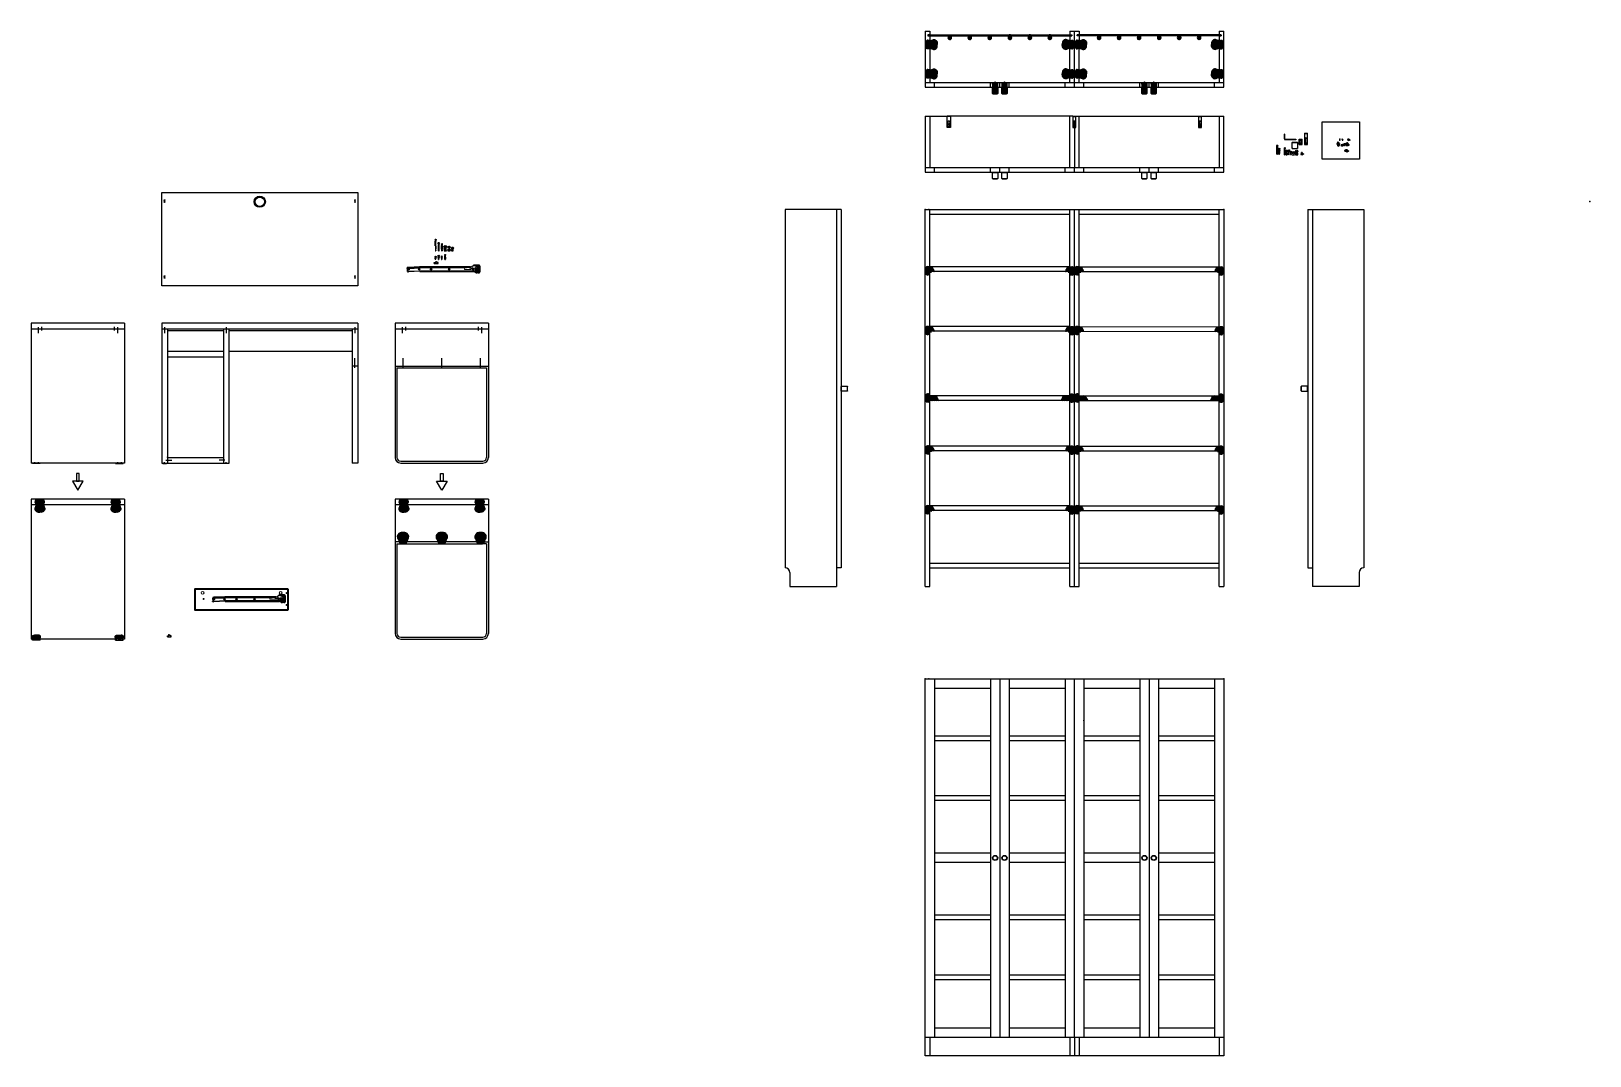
# Model space of a CAD drawing. Header units: centimetres. Extents: x 1543 to 3673, y 1148 to 2594.
# Drawn here: x 2082 to 2917, y 1148 to 1697 of the extents above; entities that cross this region are included whole.
import ezdxf

# ---------------------------------------------------------------- set-up
doc = ezdxf.new("R2010")
doc.units = ezdxf.units.CM
doc.linetypes.add('PDF_IMPORT', pattern=[1, 0.8, -0.2])
doc.layers.get('0').update_dxf_attribs({"color": 147})
doc.layers.add('connessioni', color=40, linetype='Continuous')
doc.layers.add('ferramenta', color=250, linetype='Continuous')
pattern_1 = [(163, (-456.71658, -401.70277), (-0.084473495, -0.276300352), [])]

# ---------------------------------------------------------------- blocks, each defined once
blk = doc.blocks.new('Vite 1 scrivania')
at = {"layer": 'ferramenta'}
for p, q in [((-0.09, 2.58), (-0.09, 2.61)), ((0.24, 2.61), (-0.09, 2.61)), ((0.24, 2.58), (-0.09, 2.58)), ((-0.02, 2.51), (-0.09, 2.58)), ((-0.03, 1.27), (0, 1.29)), ((-0.03, 1.27), (0.01, 1.27)), ((-0.03, 1.18), (0, 1.2)), ((-0.03, 1.18), (0.01, 1.18)), ((-0.03, 1.09), (0, 1.11)), ((-0.03, 1.09), (0.01, 1.09)), ((-0.03, 1), (0, 1.02)), ((-0.03, 1), (0.01, 1)), ((-0.03, 0.91), (0, 0.93)), ((-0.03, 0.91), (0.01, 0.91)), ((-0.03, 0.82), (0, 0.84)), ((-0.03, 0.82), (0.01, 0.82)), ((-0.03, 0.73), (0, 0.75)), ((-0.03, 0.73), (0.01, 0.73)), ((-0.03, 0.65), (0, 0.66)), ((-0.03, 0.65), (0.01, 0.64)), ((-0.03, 0.56), (0, 0.57)), ((-0.03, 0.56), (0.01, 0.55)), ((-0.03, 0.47), (0, 0.49)), ((-0.03, 0.47), (0.01, 0.46)), ((-0.03, 0.38), (0, 0.4)), ((-0.03, 0.38), (0.01, 0.37)), ((-0.03, 0.29), (0, 0.31)), ((-0.03, 0.29), (0.01, 0.28)), ((-0.03, 0.2), (0, 0.22)), ((-0.03, 0.2), (0.01, 0.19)), ((-0.03, 0.11), (0, 0.13)), ((-0.03, 0.11), (0.01, 0.1)), ((-0.02, 1.39), (-0.02, 2.51)), ((-0.02, 2.51), (0.17, 2.51)), ((-0.02, 1.39), (0.17, 1.39)), ((0, 1.39), (0, 1.29)), ((0, 1.39), (0, 1.29)), ((0.13, 1.31), (0, 1.29)), ((0, 1.27), (0, 1.2)), ((0, 1.27), (0, 1.2)), ((0.13, 1.22), (0, 1.2)), ((0, 1.18), (0, 1.11)), ((0.13, 1.13), (0, 1.11)), ((0, 1.09), (0, 1.02)), ((0.13, 1.04), (0, 1.02)), ((0, 1), (0, 0.93)), ((0.13, 0.96), (0, 0.93)), ((0, 0.91), (0, 0.84)), ((0.13, 0.87), (0, 0.84)), ((0, 0.82), (0, 0.75)), ((0.13, 0.78), (0, 0.75)), ((0, 0.73), (0, 0.66)), ((0.13, 0.69), (0, 0.66)), ((0, 0.64), (0, 0.57)), ((0.13, 0.6), (0, 0.57)), ((0, 0.55), (0, 0.48)), ((0.13, 0.51), (0, 0.49)), ((0, 0.46), (0, 0.39)), ((0.13, 0.42), (0, 0.4)), ((0, 0.37), (0, 0.3)), ((0, 0.37), (0, 0.3)), ((0.13, 0.33), (0, 0.31)), ((0, 0.28), (0, 0.21)), ((0.13, 0.24), (0, 0.22)), ((0, 0.19), (0, 0.12)), ((0.13, 0.15), (0, 0.13)), ((0, 0.11), (0, 0.04)), ((0, 0.11), (0, 0)), ((0, 0), (0.14, 0)), ((0.13, 1.29), (0.01, 1.27)), ((0.13, 1.2), (0.01, 1.18)), ((0.13, 1.11), (0.01, 1.09)), ((0.13, 1.02), (0.01, 1)), ((0.13, 0.93), (0.01, 0.91)), ((0.13, 0.84), (0.01, 0.82)), ((0.13, 0.75), (0.01, 0.73)), ((0.13, 0.66), (0.01, 0.64)), ((0.13, 0.57), (0.01, 0.55)), ((0.13, 0.48), (0.01, 0.46)), ((0.13, 0.39), (0.01, 0.37)), ((0.13, 0.3), (0.01, 0.28)), ((0.13, 0.21), (0.01, 0.19)), ((0.13, 0.12), (0.01, 0.1)), ((0.17, 1.3), (0.13, 1.31)), ((0.17, 1.3), (0.13, 1.29)), ((0.17, 1.22), (0.13, 1.2)), ((0.17, 1.22), (0.13, 1.22)), ((0.17, 1.13), (0.13, 1.11)), ((0.17, 1.13), (0.13, 1.13)), ((0.17, 1.04), (0.13, 1.02)), ((0.17, 1.04), (0.13, 1.04)), ((0.17, 0.95), (0.13, 0.96)), ((0.17, 0.95), (0.13, 0.93)), ((0.17, 0.86), (0.13, 0.87)), ((0.17, 0.86), (0.13, 0.84)), ((0.17, 0.77), (0.13, 0.78)), ((0.17, 0.77), (0.13, 0.75)), ((0.17, 0.68), (0.13, 0.69)), ((0.17, 0.68), (0.13, 0.66)), ((0.17, 0.59), (0.13, 0.6)), ((0.17, 0.59), (0.13, 0.57)), ((0.17, 0.5), (0.13, 0.51)), ((0.17, 0.5), (0.13, 0.48)), ((0.17, 0.41), (0.13, 0.42)), ((0.17, 0.41), (0.13, 0.39)), ((0.17, 0.32), (0.13, 0.33)), ((0.17, 0.32), (0.13, 0.3)), ((0.17, 0.23), (0.13, 0.24)), ((0.17, 0.23), (0.13, 0.21)), ((0.17, 0.14), (0.13, 0.15)), ((0.17, 0.14), (0.13, 0.12)), ((0.14, 1.39), (0.14, 1.31)), ((0.14, 1.39), (0.14, 1.31)), ((0.14, 1.29), (0.14, 1.22)), ((0.14, 1.29), (0.14, 1.22)), ((0.14, 1.22), (0.14, 1.22)), ((0.14, 1.2), (0.14, 1.13)), ((0.14, 1.11), (0.14, 1.04)), ((0.14, 1.02), (0.14, 0.95)), ((0.14, 0.93), (0.14, 0.86)), ((0.14, 0.85), (0.14, 0.77)), ((0.14, 0.76), (0.14, 0.69)), ((0.14, 0.67), (0.14, 0.6)), ((0.14, 0.58), (0.14, 0.51)), ((0.14, 0.49), (0.14, 0.42)), ((0.14, 0.49), (0.14, 0.42)), ((0.14, 0.4), (0.14, 0.33)), ((0.14, 0.4), (0.14, 0.33)), ((0.14, 0.31), (0.14, 0.24)), ((0.14, 0.31), (0.14, 0.24)), ((0.14, 0.22), (0.14, 0.15)), ((0.14, 0.22), (0.14, 0.15)), ((0.14, 0.13), (0.14, 0)), ((0.14, 0.13), (0.14, 0)), ((0.17, 2.51), (0.24, 2.58)), ((0.17, 1.39), (0.17, 2.51)), ((0.24, 2.58), (0.24, 2.61))]:
    blk.add_line(p, q, dxfattribs=at)
blk = doc.blocks.new('Vite scrivania 2')
at = {"layer": 'ferramenta'}
for p, q in [((-0.11, 1.6), (0.28, 1.6)), ((-0.01, 1.06), (-0.01, 1.6)), ((-0.01, 1.06), (0.18, 1.06)), ((0.06, 0.99), (-0.01, 0.99)), ((-0.01, 0.97), (-0.01, 0.99)), ((0.06, 0.97), (-0.01, 0.97)), ((0.06, 0.91), (-0.01, 0.91)), ((-0.01, 0.89), (-0.01, 0.91)), ((0.06, 0.89), (-0.01, 0.89)), ((0.06, 0.84), (-0.01, 0.84)), ((-0.01, 0.81), (-0.01, 0.84)), ((0.06, 0.81), (-0.01, 0.81)), ((0.06, 0.76), (-0.01, 0.76)), ((-0.01, 0.73), (-0.01, 0.76)), ((0.06, 0.73), (-0.01, 0.73)), ((0.06, 0.68), (-0.01, 0.68)), ((-0.01, 0.65), (-0.01, 0.68)), ((0.06, 0.65), (-0.01, 0.65)), ((0.06, 0.6), (-0.01, 0.6)), ((-0.01, 0.57), (-0.01, 0.6)), ((0.06, 0.57), (-0.01, 0.57)), ((0.06, 0.52), (-0.01, 0.52)), ((-0.01, 0.5), (-0.01, 0.52)), ((0.06, 0.5), (-0.01, 0.5)), ((0.06, 0.44), (-0.01, 0.44)), ((-0.01, 0.42), (-0.01, 0.44)), ((0.06, 0.42), (-0.01, 0.42)), ((0.06, 0.36), (-0.01, 0.36)), ((-0.01, 0.34), (-0.01, 0.36)), ((0.06, 0.34), (-0.01, 0.34)), ((0.06, 0.29), (-0.01, 0.29)), ((-0.01, 0.26), (-0.01, 0.29)), ((0.06, 0.26), (-0.01, 0.26)), ((0.06, 0.21), (-0.01, 0.21)), ((-0.01, 0.18), (-0.01, 0.21)), ((0.06, 0.18), (-0.01, 0.18)), ((0.06, 0.13), (-0.01, 0.13)), ((-0.01, 0.1), (-0.01, 0.13)), ((0.06, 0.1), (-0.01, 0.1)), ((0.06, 0.05), (-0.01, 0.05)), ((-0.01, 0.03), (-0.01, 0.05)), ((0.06, 0.03), (-0.01, 0.03)), ((0, 0.99), (0, 1.06)), ((0, 0.91), (0, 0.97)), ((0, 0.84), (0, 0.89)), ((0, 0.76), (0, 0.81)), ((0, 0.68), (0, 0.73)), ((0, 0.6), (0, 0.65)), ((0, 0.52), (0, 0.57)), ((0, 0.44), (0, 0.5)), ((0, 0.36), (0, 0.42)), ((0, 0.29), (0, 0.34)), ((0, 0.21), (0, 0.26)), ((0, 0.13), (0, 0.18)), ((0, 0.05), (0, 0.1)), ((0, 0), (0, 0.03)), ((0, 0), (0.17, 0)), ((0.06, 0.97), (0.06, 0.99)), ((0.06, 0.89), (0.06, 0.91)), ((0.06, 0.81), (0.06, 0.84)), ((0.06, 0.73), (0.06, 0.76)), ((0.06, 0.65), (0.06, 0.68)), ((0.06, 0.57), (0.06, 0.6)), ((0.06, 0.5), (0.06, 0.52)), ((0.06, 0.42), (0.06, 0.44)), ((0.06, 0.34), (0.06, 0.36)), ((0.06, 0.26), (0.06, 0.29)), ((0.06, 0.18), (0.06, 0.21)), ((0.06, 0.1), (0.06, 0.13)), ((0.06, 0.03), (0.06, 0.05)), ((0.09, 1.06), (0.09, 0)), ((0.11, 0.99), (0.18, 0.99)), ((0.11, 0.97), (0.11, 0.99)), ((0.11, 0.97), (0.18, 0.97)), ((0.11, 0.91), (0.18, 0.91)), ((0.11, 0.89), (0.11, 0.91)), ((0.11, 0.89), (0.18, 0.89)), ((0.11, 0.84), (0.18, 0.84)), ((0.11, 0.81), (0.11, 0.84)), ((0.11, 0.81), (0.18, 0.81)), ((0.11, 0.76), (0.18, 0.76)), ((0.11, 0.73), (0.11, 0.76)), ((0.11, 0.73), (0.18, 0.73)), ((0.11, 0.68), (0.18, 0.68)), ((0.11, 0.65), (0.11, 0.68)), ((0.11, 0.65), (0.18, 0.65)), ((0.11, 0.6), (0.18, 0.6)), ((0.11, 0.57), (0.11, 0.6)), ((0.11, 0.57), (0.18, 0.57)), ((0.11, 0.52), (0.18, 0.52)), ((0.11, 0.5), (0.11, 0.52)), ((0.11, 0.5), (0.18, 0.5)), ((0.11, 0.44), (0.18, 0.44)), ((0.11, 0.42), (0.11, 0.44)), ((0.11, 0.42), (0.18, 0.42)), ((0.11, 0.36), (0.18, 0.36)), ((0.11, 0.34), (0.11, 0.36)), ((0.11, 0.34), (0.18, 0.34)), ((0.11, 0.29), (0.18, 0.29)), ((0.11, 0.26), (0.11, 0.29)), ((0.11, 0.26), (0.18, 0.26)), ((0.11, 0.21), (0.18, 0.21)), ((0.11, 0.18), (0.11, 0.21)), ((0.11, 0.18), (0.18, 0.18)), ((0.11, 0.13), (0.18, 0.13)), ((0.11, 0.1), (0.11, 0.13)), ((0.11, 0.1), (0.18, 0.1)), ((0.11, 0.05), (0.18, 0.05)), ((0.11, 0.03), (0.11, 0.05)), ((0.11, 0.03), (0.18, 0.03)), ((0.17, 0.99), (0.17, 1.06)), ((0.17, 0.91), (0.17, 0.97)), ((0.17, 0.84), (0.17, 0.89)), ((0.17, 0.76), (0.17, 0.81)), ((0.17, 0.68), (0.17, 0.73)), ((0.17, 0.6), (0.17, 0.65)), ((0.17, 0.52), (0.17, 0.57)), ((0.17, 0.44), (0.17, 0.5)), ((0.17, 0.36), (0.17, 0.42)), ((0.17, 0.29), (0.17, 0.34)), ((0.17, 0.21), (0.17, 0.26)), ((0.17, 0.13), (0.17, 0.18)), ((0.17, 0.05), (0.17, 0.1)), ((0.17, 0), (0.17, 0.03)), ((0.18, 1.06), (0.18, 1.6)), ((0.18, 0.97), (0.18, 0.99)), ((0.18, 0.89), (0.18, 0.91)), ((0.18, 0.81), (0.18, 0.84)), ((0.18, 0.73), (0.18, 0.76)), ((0.18, 0.65), (0.18, 0.68)), ((0.18, 0.57), (0.18, 0.6)), ((0.18, 0.5), (0.18, 0.52)), ((0.18, 0.42), (0.18, 0.44)), ((0.18, 0.34), (0.18, 0.36)), ((0.18, 0.26), (0.18, 0.29)), ((0.18, 0.18), (0.18, 0.21)), ((0.18, 0.1), (0.18, 0.13)), ((0.18, 0.03), (0.18, 0.05))]:
    blk.add_line(p, q, dxfattribs=at)
blk.add_arc((0.09, 1.49), 0.219, 29.1372, 150.8628, dxfattribs=at)
blk = doc.blocks.new('scrivania vite 3')
at = {"layer": 'ferramenta'}
for p, q in [((-0.12, 1.52), (-0.12, 1.6)), ((-0.12, 1.6), (0.12, 1.6)), ((-0.12, 1.52), (0.12, 1.52)), ((-0.11, 0.45), (-0.11, 1.31)), ((-0.11, 1.31), (0.11, 1.31)), ((-0.11, 1.28), (-0.01, 1.28)), ((-0.11, 0.42), (-0.11, 0.45)), ((-0.11, 0.45), (0.11, 0.45)), ((-0.11, 0.42), (0.11, 0.42)), ((-0.1, 0.35), (-0.07, 0.37)), ((-0.1, 0.35), (-0.06, 0.34)), ((-0.1, 0.28), (-0.07, 0.3)), ((-0.1, 0.28), (-0.06, 0.28)), ((-0.1, 0.22), (-0.07, 0.24)), ((-0.1, 0.22), (-0.06, 0.22)), ((-0.1, 0.16), (-0.07, 0.18)), ((-0.1, 0.16), (-0.06, 0.16)), ((-0.1, 0.11), (-0.07, 0.13)), ((-0.1, 0.11), (-0.06, 0.1)), ((-0.1, 0.06), (-0.07, 0.07)), ((-0.1, 0.06), (-0.06, 0.05)), ((-0.09, 1.28), (-0.09, 0.45)), ((-0.07, 1.31), (-0.07, 1.52)), ((-0.07, 0.36), (-0.07, 0.42)), ((0.06, 0.39), (-0.07, 0.37)), ((-0.07, 0.3), (-0.07, 0.34)), ((0.06, 0.33), (-0.07, 0.3)), ((-0.07, 0.24), (-0.07, 0.28)), ((0.06, 0.26), (-0.07, 0.24)), ((-0.07, 0.18), (-0.07, 0.22)), ((0.06, 0.21), (-0.07, 0.18)), ((-0.07, 0.12), (-0.07, 0.16)), ((0.06, 0.15), (-0.07, 0.13)), ((-0.07, 0.07), (-0.07, 0.11)), ((0.06, 0.1), (-0.07, 0.07)), ((-0.07, 0.05), (-0.07, 0.02)), ((-0.07, 0.02), (0.07, 0.02)), ((0.06, 0.36), (-0.06, 0.34)), ((0.06, 0.3), (-0.06, 0.28)), ((0.06, 0.24), (-0.06, 0.22)), ((0.06, 0.18), (-0.06, 0.16)), ((0.06, 0.12), (-0.06, 0.1)), ((0.06, 0.07), (-0.06, 0.05)), ((-0.01, 1.28), (-0.01, 0.45)), ((0.01, 1.28), (0.11, 1.28)), ((0.01, 1.28), (0.01, 0.45)), ((0.1, 0.38), (0.06, 0.39)), ((0.1, 0.38), (0.06, 0.36)), ((0.1, 0.32), (0.06, 0.33)), ((0.1, 0.32), (0.06, 0.3)), ((0.1, 0.26), (0.06, 0.24)), ((0.1, 0.26), (0.06, 0.26)), ((0.1, 0.2), (0.06, 0.21)), ((0.1, 0.2), (0.06, 0.18)), ((0.1, 0.14), (0.06, 0.15)), ((0.1, 0.14), (0.06, 0.12)), ((0.1, 0.09), (0.06, 0.1)), ((0.1, 0.09), (0.06, 0.07)), ((0.07, 1.31), (0.07, 1.52)), ((0.07, 0.39), (0.07, 0.42)), ((0.07, 0.32), (0.07, 0.37)), ((0.07, 0.26), (0.07, 0.31)), ((0.07, 0.2), (0.07, 0.24)), ((0.07, 0.15), (0.07, 0.19)), ((0.07, 0.1), (0.07, 0.13)), ((0.07, 0.08), (0.07, 0.02)), ((0.09, 1.28), (0.09, 0.45)), ((0.11, 0.45), (0.11, 1.31)), ((0.11, 0.42), (0.11, 0.45)), ((0.12, 1.52), (0.12, 1.6))]:
    blk.add_line(p, q, dxfattribs=at)
blk.add_arc((0, 0.06), 0.0634, 217.3887, 322.6113, dxfattribs=at)
blk = doc.blocks.new('scrivania vite 4')
at = {"layer": 'ferramenta'}
for p, q in [((0, 0.61), (0, 0.63)), ((0, 0.63), (0.58, 0.63)), ((0, 0.61), (0.46, 0.61)), ((0, 0.29), (0, 0.23)), ((0, 0.29), (0.58, 0.29)), ((0, 0.23), (0.58, 0.23)), ((0, 0.06), (0, 0)), ((0, 0.06), (0.58, 0.06)), ((0, 0), (0.58, 0)), ((0.09, 0.29), (0.09, 0.61)), ((0.13, 0.29), (0.13, 0.61)), ((0.16, 0.29), (0.16, 0.61)), ((0.19, 0.29), (0.19, 0.61)), ((0.28, 0.29), (0.28, 0.61)), ((0.32, 0.29), (0.32, 0.61)), ((0.35, 0.29), (0.35, 0.61)), ((0.37, 0.06), (0.37, 0.23)), ((0.38, 0.29), (0.38, 0.61)), ((0.44, 0.06), (0.44, 0.23)), ((0.46, 0.58), (0.46, 0.61)), ((0.46, 0.29), (0.46, 0.58)), ((0.56, 0.58), (0.46, 0.58)), ((0.49, 0.29), (0.49, 0.58)), ((0.56, 0.61), (0.58, 0.61)), ((0.56, 0.58), (0.56, 0.61)), ((0.56, 0.06), (0.56, 0.23)), ((0.58, 0.61), (0.58, 0.63)), ((0.58, 0.23), (0.58, 0.29)), ((0.58, 0), (0.58, 0.06))]:
    blk.add_line(p, q, dxfattribs=at)
blk = doc.blocks.new('scrivania vite 5')
blk.add_line((-0.36, 0.14), (-0.36, 0.42))
at = {"layer": 'ferramenta'}
for p, q in [((-0.95, 0.56), (-0.95, 0.61)), ((-0.95, 0.61), (-0.36, 0.61)), ((-0.95, 0.56), (-0.91, 0.56)), ((-0.95, 0.35), (-0.95, 0.42)), ((-0.95, 0.42), (-0.91, 0.42)), ((-0.95, 0.35), (-0.37, 0.35)), ((-0.95, 0.21), (-0.95, 0.14)), ((-0.95, 0.21), (-0.37, 0.21)), ((-0.95, 0.14), (-0.36, 0.14)), ((-0.91, 0.56), (-0.91, 0.42)), ((-0.89, 0.37), (-0.89, 0.56)), ((-0.89, 0.56), (-0.46, 0.56)), ((-0.89, 0.56), (-0.46, 0.56)), ((-0.89, 0.37), (-0.46, 0.37)), ((-0.83, 0.37), (-0.83, 0.56)), ((-0.79, 0.54), (-0.79, 0.39)), ((-0.79, 0.54), (-0.58, 0.54)), ((-0.79, 0.39), (-0.58, 0.39)), ((-0.68, 0.39), (-0.68, 0.54)), ((-0.58, 0.39), (-0.58, 0.54)), ((-0.58, 0.21), (-0.58, 0.35)), ((-0.54, 0.37), (-0.54, 0.56)), ((-0.51, 0.21), (-0.51, 0.35)), ((-0.46, 0.37), (-0.46, 0.56)), ((-0.45, 0.56), (-0.45, 0.42)), ((-0.45, 0.56), (-0.36, 0.56)), ((-0.45, 0.56), (-0.36, 0.56)), ((-0.36, 0.42), (-0.45, 0.42)), ((-0.37, 0.35), (-0.37, 0.21)), ((-0.36, 0.56), (-0.36, 0.61))]:
    blk.add_line(p, q, dxfattribs=at)
blk = doc.blocks.new('scrivania vite 6')
at = {"layer": 'ferramenta'}
for p, q in [((-0.04, 0.34), (0.5, 0.34)), ((-0.04, 0.34), (-0.04, 0.32)), ((-0.04, 0.32), (0.5, 0.32)), ((0, 0.2), (0, 0.29)), ((0, 0.29), (0.02, 0.29)), ((0, 0.2), (0.45, 0.2)), ((0, 0.2), (0.07, 0.2)), ((0, 0.08), (0, 0)), ((0, 0.08), (0.45, 0.08)), ((0, 0), (0.47, 0)), ((0.02, 0.29), (0.02, 0.32)), ((0.07, 0.24), (0.07, 0.3)), ((0.07, 0.3), (0.35, 0.3)), ((0.07, 0.24), (0.35, 0.24)), ((0.07, 0.2), (0.35, 0.2)), ((0.25, 0.08), (0.25, 0.2)), ((0.33, 0.08), (0.33, 0.2)), ((0.35, 0.24), (0.35, 0.3)), ((0.35, 0.2), (0.37, 0.2)), ((0.37, 0.24), (0.37, 0.3)), ((0.37, 0.3), (0.47, 0.3)), ((0.37, 0.24), (0.47, 0.24)), ((0.45, 0.08), (0.45, 0.2)), ((0.47, 0.3), (0.47, 0.32)), ((0.47, 0), (0.47, 0.24)), ((0.5, 0.32), (0.5, 0.34))]:
    blk.add_line(p, q, dxfattribs=at)
blk = doc.blocks.new('scrivania vite7')
at = {"layer": 'ferramenta'}
for p, q in [((-0.09, 0.4), (0.23, 0.4)), ((-0.02, 0.32), (-0.09, 0.4)), ((-0.05, 0.27), (-0.02, 0.29)), ((-0.05, 0.27), (-0.01, 0.27)), ((-0.05, 0.21), (-0.02, 0.22)), ((-0.05, 0.21), (-0.01, 0.2)), ((-0.05, 0.14), (-0.02, 0.16)), ((-0.05, 0.14), (-0.01, 0.13)), ((-0.05, 0.07), (-0.02, 0.09)), ((-0.05, 0.07), (-0.01, 0.07)), ((-0.02, 0.29), (0.15, 0.32)), ((-0.02, 0.29), (-0.02, 0.32)), ((-0.02, 0.32), (0.15, 0.32)), ((-0.02, 0.23), (-0.02, 0.27)), ((-0.02, 0.22), (0.15, 0.26)), ((-0.02, 0.16), (-0.02, 0.2)), ((-0.02, 0.16), (0.15, 0.19)), ((-0.02, 0.09), (-0.02, 0.13)), ((-0.02, 0.09), (0.15, 0.12)), ((-0.02, 0.03), (-0.02, 0.07)), ((-0.02, 0.03), (0, 0)), ((-0.02, 0.03), (0.15, 0.03)), ((-0.01, 0.27), (0.15, 0.3)), ((-0.01, 0.2), (0.15, 0.23)), ((-0.01, 0.13), (0.15, 0.16)), ((-0.01, 0.07), (0.15, 0.1)), ((0, 0), (0.14, 0)), ((0.14, 0), (0.15, 0.03)), ((0.15, 0.32), (0.23, 0.4)), ((0.19, 0.32), (0.15, 0.3)), ((0.19, 0.32), (0.15, 0.32)), ((0.15, 0.32), (0.15, 0.32)), ((0.15, 0.26), (0.15, 0.3)), ((0.19, 0.25), (0.15, 0.26)), ((0.19, 0.25), (0.15, 0.23)), ((0.15, 0.19), (0.15, 0.23)), ((0.19, 0.18), (0.15, 0.19)), ((0.19, 0.18), (0.15, 0.16)), ((0.15, 0.12), (0.15, 0.16)), ((0.19, 0.11), (0.15, 0.12)), ((0.19, 0.11), (0.15, 0.1)), ((0.15, 0.03), (0.15, 0.1))]:
    blk.add_line(p, q, dxfattribs=at)

msp = doc.modelspace()

# ---------------------------------------------------------------- hatches: boundary and pattern name
h = msp.add_hatch()
h.set_pattern_fill('ANSI31', color=256, scale=0.09, angle=118)
h.paths.add_polyline_path([(2567.06, 1688.75, 0.007749), (2567.07, 1689.69, 0.007755), (2567.06, 1690.64, 0.58781), (2564.18, 1692, -0.234081), (2563.07, 1691.79), (2563.07, 1690.79), (2565.47, 1690.79), (2565.47, 1690.28), (2563.07, 1690.28), (2563.07, 1689.09), (2564.14, 1689.09), (2564.14, 1688.5), (2563.07, 1688.5), (2563.07, 1687.6, -0.234081), (2564.18, 1687.39, 0.58781)])
h.paths.add_polyline_path([(2563.07, 1690.28), (2562.19, 1690.28), (2562.19, 1690.79), (2563.07, 1690.79), (2563.07, 1691.79, -0.234081), (2562.51, 1691.9, 0.58781), (2561.07, 1691.22, 0.007755), (2561.06, 1690.74), (2561.06, 1688.65, 0.007755), (2561.07, 1688.17, 0.58781), (2562.51, 1687.49, -0.234081), (2563.07, 1687.6), (2563.07, 1688.5), (2562, 1688.5), (2562, 1689.09), (2563.07, 1689.09)])
h.paths.add_polyline_path([(2564.18, 1676.28, -0.234081), (2563.07, 1676.07), (2563.07, 1675.16), (2564.14, 1675.16), (2564.14, 1674.58), (2563.07, 1674.58), (2563.07, 1673.39), (2565.47, 1673.39), (2565.47, 1672.88), (2563.07, 1672.88), (2563.07, 1671.87, -0.234081), (2564.18, 1671.66, 0.58781), (2567.06, 1673.03, 0.007755), (2567.07, 1673.97, 0.007749), (2567.06, 1674.92, 0.58781)])
h.paths.add_polyline_path([(2563.07, 1674.58), (2562, 1674.58), (2562, 1675.16), (2563.07, 1675.16), (2563.07, 1676.07, -0.234081), (2562.51, 1676.17, 0.58781), (2561.07, 1675.49, 0.007755), (2561.06, 1675.02), (2561.06, 1672.92, 0.007755), (2561.07, 1672.45, 0.58781), (2562.51, 1671.77, -0.234081), (2563.07, 1671.87), (2563.07, 1672.88), (2562.19, 1672.88), (2562.19, 1673.39), (2563.07, 1673.39)])
h.paths.add_polyline_path([(2638.07, 1674.58), (2637, 1674.58), (2637, 1675.16), (2638.07, 1675.16), (2638.07, 1676.07, -0.234081), (2636.95, 1676.28, 0.58781), (2634.07, 1674.92, 0.007749), (2634.06, 1673.97, 0.007755), (2634.07, 1673.03, 0.58781), (2636.95, 1671.66, -0.234081), (2638.07, 1671.87), (2638.07, 1672.88), (2635.67, 1672.88), (2635.67, 1673.39), (2638.07, 1673.39)])
h.paths.add_polyline_path([(2640.07, 1675.02, 0.007755), (2640.06, 1675.49, 0.58781), (2638.63, 1676.17, -0.234081), (2638.07, 1676.07), (2638.07, 1675.16), (2639.14, 1675.16), (2639.14, 1674.58), (2638.07, 1674.58), (2638.07, 1673.39), (2638.94, 1673.39), (2638.94, 1672.88), (2638.07, 1672.88), (2638.07, 1671.87, -0.234081), (2638.63, 1671.77, 0.58781), (2640.06, 1672.45, 0.007755), (2640.07, 1672.92)])
h.paths.add_polyline_path([(2643.07, 1674.58), (2642, 1674.58), (2642, 1675.16), (2643.07, 1675.16), (2643.07, 1676.07, -0.234081), (2642.51, 1676.17, 0.58781), (2641.07, 1675.49, 0.007755), (2641.06, 1675.02), (2641.06, 1672.92, 0.007755), (2641.07, 1672.45, 0.58781), (2642.51, 1671.77, -0.234081), (2643.07, 1671.87), (2643.07, 1672.88), (2642.19, 1672.88), (2642.19, 1673.39), (2643.07, 1673.39)])
h.paths.add_polyline_path([(2647.06, 1674.92, 0.58781), (2644.18, 1676.28, -0.234081), (2643.07, 1676.07), (2643.07, 1675.16), (2644.14, 1675.16), (2644.14, 1674.58), (2643.07, 1674.58), (2643.07, 1673.39), (2645.47, 1673.39), (2645.47, 1672.88), (2643.07, 1672.88), (2643.07, 1671.87, -0.234081), (2644.18, 1671.66, 0.58781), (2647.06, 1673.03, 0.007755), (2647.07, 1673.97, 0.007749)])
h.paths.add_polyline_path([(2638.07, 1690.28), (2635.67, 1690.28), (2635.67, 1690.79), (2638.07, 1690.79), (2638.07, 1691.79, -0.234082), (2636.95, 1692, 0.58781), (2634.07, 1690.64, 0.007755), (2634.06, 1689.69, 0.007749), (2634.07, 1688.75, 0.58781), (2636.95, 1687.39, -0.234081), (2638.07, 1687.6), (2638.07, 1688.5), (2637, 1688.5), (2637, 1689.09), (2638.07, 1689.09)])
h.paths.add_polyline_path([(2640.07, 1690.74, 0.007755), (2640.06, 1691.22, 0.58781), (2638.63, 1691.9, -0.234079), (2638.07, 1691.79), (2638.07, 1690.79), (2638.94, 1690.79), (2638.94, 1690.28), (2638.07, 1690.28), (2638.07, 1689.09), (2639.14, 1689.09), (2639.14, 1688.5), (2638.07, 1688.5), (2638.07, 1687.6, -0.234081), (2638.63, 1687.49, 0.58781), (2640.06, 1688.17, 0.007755), (2640.07, 1688.65)])
h.paths.add_polyline_path([(2643.07, 1690.28), (2642.19, 1690.28), (2642.19, 1690.79), (2643.07, 1690.79), (2643.07, 1691.79, -0.234191), (2642.51, 1691.9, 0.58781), (2641.07, 1691.22, 0.007755), (2641.06, 1690.74), (2641.06, 1688.65, 0.007755), (2641.07, 1688.17, 0.58781), (2642.51, 1687.49, -0.234081), (2643.07, 1687.6), (2643.07, 1688.5), (2642, 1688.5), (2642, 1689.09), (2643.07, 1689.09)])
h.paths.add_polyline_path([(2647.07, 1689.69, 0.007755), (2647.06, 1690.64, 0.58781), (2644.18, 1692, -0.234026), (2643.07, 1691.79), (2643.07, 1690.79), (2645.47, 1690.79), (2645.47, 1690.28), (2643.07, 1690.28), (2643.07, 1689.09), (2644.14, 1689.09), (2644.14, 1688.5), (2643.07, 1688.5), (2643.07, 1687.6, -0.234081), (2644.18, 1687.39, 0.58781), (2647.06, 1688.75, 0.007749)])
h.paths.add_polyline_path([(2717, 1689.09), (2718.07, 1689.09), (2718.07, 1690.28), (2715.67, 1690.28), (2715.67, 1690.79), (2718.07, 1690.79), (2718.07, 1691.79, -0.23299), (2716.96, 1692, 0.58781), (2714.08, 1690.64, 0.007755), (2714.07, 1689.69, 0.007749), (2714.08, 1688.75, 0.58781), (2716.96, 1687.39, -0.232933), (2718.07, 1687.6), (2718.07, 1688.5), (2717, 1688.5)])
h.paths.add_polyline_path([(2720.07, 1690.74, 0.007755), (2720.07, 1691.22, 0.58781), (2718.63, 1691.9, -0.236269), (2718.07, 1691.79), (2718.07, 1690.79), (2718.95, 1690.79), (2718.95, 1690.28), (2718.07, 1690.28), (2718.07, 1689.09), (2718.07, 1689.09), (2719.14, 1689.09), (2719.14, 1688.5), (2718.07, 1688.5), (2718.07, 1687.59, -0.236382), (2718.63, 1687.49, 0.58781), (2720.07, 1688.17, 0.007755), (2720.07, 1688.65)])
h.paths.add_polyline_path([(2720.07, 1675.02, 0.007755), (2720.06, 1675.49, 0.58781), (2718.62, 1676.17, -0.233359), (2718.07, 1676.07), (2718.07, 1675.16), (2719.14, 1675.16), (2719.14, 1674.58), (2718.07, 1674.58), (2718.07, 1673.39), (2718.94, 1673.39), (2718.94, 1672.88), (2718.07, 1672.88), (2718.07, 1671.87, -0.233359), (2718.62, 1671.77, 0.58781), (2720.06, 1672.45, 0.007755), (2720.07, 1672.92)])
h.paths.add_polyline_path([(2718.07, 1672.88), (2718.07, 1672.88), (2715.67, 1672.88), (2715.67, 1673.39), (2718.07, 1673.39), (2718.07, 1674.58), (2717, 1674.58), (2717, 1675.16), (2718.07, 1675.16), (2718.07, 1676.07, -0.234442), (2716.95, 1676.28, 0.58781), (2714.07, 1674.92, 0.007749), (2714.06, 1673.97, 0.007755), (2714.07, 1673.03, 0.58781), (2716.95, 1671.66, -0.234442), (2718.07, 1671.87)])
h = msp.add_hatch()
h.set_pattern_fill('ANSI31', color=256, scale=0.09, angle=118)
h.paths.add_polyline_path([(2573.65, 1694.83), (2573.01, 1694.83, -0.279276), (2573.04, 1694.33), (2573.65, 1694.33)])
h.paths.add_polyline_path([(2574.53, 1694.83), (2573.88, 1694.83), (2573.88, 1694.33), (2574.49, 1694.33, -0.279273)])
h.paths.add_polyline_path([(2584.36, 1693.38), (2584.47, 1693.09), (2584.58, 1693.38), (2584.58, 1694.33), (2585.19, 1694.33, 0.226666), (2585.29, 1693.79, -0.594558), (2584.61, 1692.34), (2584.32, 1692.34, -0.594558), (2583.65, 1693.79, 0.226666), (2583.74, 1694.33), (2584.36, 1694.33)])
h.paths.add_polyline_path([(2574.6, 1693.77, -0.234162), (2574.49, 1694.33), (2573.88, 1694.33), (2573.88, 1694.33), (2573.88, 1693.38), (2573.77, 1693.09), (2573.65, 1693.38), (2573.65, 1694.33), (2573.04, 1694.33, -0.234162), (2572.94, 1693.77, 0.58781), (2573.62, 1692.34), (2573.91, 1692.34, 0.58781)])
h.paths.add_polyline_path([(2584.35, 1694.83), (2583.71, 1694.83, -0.279273), (2583.74, 1694.33), (2584.35, 1694.33)])
h.paths.add_polyline_path([(2585.23, 1694.83), (2584.58, 1694.83), (2584.58, 1694.33), (2585.19, 1694.33, -0.279276)])
h.paths.add_polyline_path([(2595.05, 1694.83), (2594.41, 1694.83, -0.279229), (2594.44, 1694.33), (2595.05, 1694.33)])
h.paths.add_polyline_path([(2596, 1693.77, -0.234162), (2595.89, 1694.33), (2595.28, 1694.33), (2595.28, 1694.33), (2595.28, 1693.38), (2595.17, 1693.09), (2595.05, 1693.38), (2595.05, 1694.33), (2594.44, 1694.33, -0.234162), (2594.34, 1693.77, 0.58781), (2595.02, 1692.34), (2595.31, 1692.34, 0.58781)])
h.paths.add_polyline_path([(2606.73, 1694.83), (2606.08, 1694.83), (2606.08, 1694.33), (2606.69, 1694.33, -0.279229)])
h.paths.add_polyline_path([(2605.86, 1694.83), (2605.21, 1694.83, -0.279201), (2605.24, 1694.33), (2605.86, 1694.33)])
h.paths.add_polyline_path([(2605.86, 1693.38), (2605.97, 1693.09), (2606.08, 1693.38), (2606.08, 1694.33), (2606.69, 1694.33, 0.233628), (2606.8, 1693.78, -0.58781), (2606.11, 1692.34), (2605.82, 1692.34, -0.58781), (2605.14, 1693.78, 0.233628), (2605.24, 1694.33), (2605.86, 1694.33)])
h.paths.add_polyline_path([(2617.43, 1694.83), (2616.78, 1694.83), (2616.78, 1694.33), (2617.39, 1694.33, -0.2792)])
h.paths.add_polyline_path([(2616.55, 1694.83), (2615.91, 1694.83, -0.279229), (2615.94, 1694.33), (2616.55, 1694.33)])
h.paths.add_polyline_path([(2616.55, 1694.33), (2615.94, 1694.33, -0.233628), (2615.84, 1693.78, 0.58781), (2616.52, 1692.34), (2616.82, 1692.34, 0.58781), (2617.5, 1693.78, -0.233628), (2617.39, 1694.33), (2616.78, 1694.33), (2616.78, 1694.33), (2616.78, 1693.38), (2616.67, 1693.09), (2616.55, 1693.38)])
h.paths.add_polyline_path([(2627.26, 1694.83), (2626.61, 1694.83, -0.2792), (2626.64, 1694.33), (2627.26, 1694.33)])
h.paths.add_polyline_path([(2628.13, 1694.83), (2627.48, 1694.83), (2627.48, 1694.33), (2628.09, 1694.33, -0.279229)])
h.paths.add_polyline_path([(2627.26, 1693.38), (2627.37, 1693.09), (2627.48, 1693.38), (2627.48, 1694.33), (2628.09, 1694.33, 0.226133), (2628.19, 1693.79, -0.594558), (2627.51, 1692.34), (2627.22, 1692.34, -0.594558), (2626.55, 1693.79, 0.226133), (2626.64, 1694.33), (2627.26, 1694.33)])
h.paths.add_polyline_path([(2654.59, 1693.78, -0.233002), (2654.49, 1694.33), (2653.88, 1694.33), (2653.88, 1694.33), (2653.88, 1693.38), (2653.77, 1693.09), (2653.66, 1693.38), (2653.66, 1694.33), (2653.04, 1694.33, -0.233068), (2652.94, 1693.78, 0.58781), (2653.62, 1692.34), (2653.91, 1692.34, 0.58781)])
h.paths.add_polyline_path([(2653.66, 1694.83), (2653.01, 1694.83, -0.279163), (2653.04, 1694.33), (2653.66, 1694.33)])
h.paths.add_polyline_path([(2654.52, 1694.83), (2653.88, 1694.83), (2653.88, 1694.33), (2654.49, 1694.33, -0.279123)])
h.paths.add_polyline_path([(2665.22, 1694.83), (2664.58, 1694.83), (2664.58, 1694.33), (2665.19, 1694.33, -0.279095)])
h.paths.add_polyline_path([(2664.36, 1694.83), (2663.71, 1694.83, -0.279096), (2663.74, 1694.33), (2664.36, 1694.33)])
h.paths.add_polyline_path([(2664.36, 1694.33), (2663.74, 1694.33, -0.232576), (2663.63, 1693.78, 0.58781), (2664.32, 1692.34), (2664.61, 1692.34, 0.58781), (2665.29, 1693.78, -0.232523), (2665.19, 1694.33), (2664.58, 1694.33), (2664.58, 1693.38), (2664.47, 1693.09), (2664.36, 1693.38)])
h.paths.add_polyline_path([(2675.99, 1693.78, -0.232043), (2675.89, 1694.33), (2675.28, 1694.33), (2675.28, 1694.33), (2675.28, 1693.38), (2675.17, 1693.09), (2675.06, 1693.38), (2675.06, 1694.33), (2674.44, 1694.33, -0.232108), (2674.34, 1693.78, 0.58781), (2675.02, 1692.34), (2675.31, 1692.34, 0.58781)])
h.paths.add_polyline_path([(2675.06, 1694.83), (2674.41, 1694.83, -0.279053), (2674.44, 1694.33), (2675.06, 1694.33)])
h.paths.add_polyline_path([(2675.92, 1694.83), (2675.28, 1694.83), (2675.28, 1694.33), (2675.89, 1694.33, -0.279015)])
h.paths.add_polyline_path([(2685.86, 1694.83), (2685.21, 1694.83, -0.278991), (2685.24, 1694.33), (2685.86, 1694.33)])
h.paths.add_polyline_path([(2686.72, 1694.83), (2686.08, 1694.83), (2686.08, 1694.33), (2686.69, 1694.33, -0.278991)])
h.paths.add_polyline_path([(2686.79, 1693.78, -0.232093), (2686.69, 1694.33), (2686.08, 1694.33), (2686.08, 1693.38), (2685.97, 1693.09), (2685.86, 1693.38), (2685.86, 1694.33), (2685.24, 1694.33, -0.232146), (2685.14, 1693.78, 0.58781), (2685.82, 1692.34), (2686.11, 1692.34, 0.58781)])
h.paths.add_polyline_path([(2697.49, 1693.78, -0.231613), (2697.39, 1694.33), (2696.78, 1694.33), (2696.78, 1694.33), (2696.78, 1693.38), (2696.67, 1693.09), (2696.56, 1693.38), (2696.56, 1694.33), (2695.94, 1694.33, -0.231678), (2695.84, 1693.78, 0.58781), (2696.52, 1692.34), (2696.81, 1692.34, 0.58781)])
h.paths.add_polyline_path([(2696.56, 1694.83), (2695.91, 1694.83, -0.27899), (2695.94, 1694.33), (2696.56, 1694.33)])
h.paths.add_polyline_path([(2708.12, 1694.83), (2707.48, 1694.83), (2707.48, 1694.33), (2708.09, 1694.33, -0.278932)], flags=16)
h.paths.add_polyline_path([(2707.26, 1694.83), (2706.61, 1694.83, -0.274701), (2706.64, 1694.34, -0.002734), (2706.64, 1694.33), (2707.26, 1694.33)], flags=17)
h.paths.add_polyline_path([(2707.26, 1694.33), (2707.26, 1694.33), (2707.26, 1693.38), (2707.37, 1693.09), (2707.48, 1693.38), (2707.48, 1694.33), (2707.48, 1694.83), (2708.12, 1694.83, 0.274479), (2708.09, 1694.34, 0.004136), (2708.09, 1694.33), (2708.09, 1694.33, 0.231135), (2708.19, 1693.78, -0.58781), (2707.51, 1692.34), (2707.22, 1692.34, -0.58781), (2706.54, 1693.78, 0.234081), (2706.64, 1694.34, 0.274701), (2706.61, 1694.83), (2707.26, 1694.83)])
h.paths.add_polyline_path([(2708.12, 1694.83), (2707.48, 1694.83), (2707.48, 1694.33), (2708.09, 1694.33, -0.003085), (2708.09, 1694.34, -0.274153)], flags=17)
h = msp.add_hatch()
h.set_pattern_fill('ANSI31', color=256, scale=0.09, angle=118)
h.paths.add_polyline_path([(2707.26, 1694.83), (2706.61, 1694.83, -0.274701), (2706.64, 1694.34, -0.002734), (2706.64, 1694.33), (2707.26, 1694.33)])
at = {"transparency": 33554687}
h = msp.add_hatch(dxfattribs=at)
h.set_pattern_fill('ANSI31', color=256, scale=0.091, angle=118)
h.set_pattern_definition(pattern_1)
h.paths.add_polyline_path([(2597.93, 1669.33), (2596.58, 1669.33, -0.149001), (2596.65, 1666.83), (2597.93, 1666.83)])
h.paths.add_polyline_path([(2599.56, 1669.33), (2598.21, 1669.33), (2598.21, 1666.83), (2599.49, 1666.83, -0.149001)])
h.paths.add_polyline_path([(2602.93, 1669.33), (2601.58, 1669.33, -0.149001), (2601.65, 1666.83), (2602.93, 1666.83)])
h.paths.add_polyline_path([(2604.56, 1669.33), (2603.21, 1669.33), (2603.21, 1666.83), (2604.49, 1666.83, -0.149001)])
h.paths.add_polyline_path([(2677.92, 1669.33), (2676.57, 1669.33, -0.149001), (2676.64, 1666.83), (2677.92, 1666.83)])
h.paths.add_polyline_path([(2679.55, 1669.33), (2678.2, 1669.33), (2678.2, 1666.83), (2679.48, 1666.83, -0.149001)])
h.paths.add_polyline_path([(2682.93, 1669.33), (2681.58, 1669.33, -0.149001), (2681.65, 1666.83), (2682.93, 1666.83)])
h.paths.add_polyline_path([(2684.56, 1669.33), (2683.21, 1669.33), (2683.21, 1666.83), (2684.49, 1666.83, -0.149001)])
h = msp.add_hatch()
h.set_pattern_fill('ANSI31', color=256, scale=0.09, angle=118)
h.paths.add_polyline_path([(2563.07, 1570.57), (2563.07, 1568.07), (2563.11, 1568.07), (2563.23, 1568.18), (2563.23, 1568.73), (2563.63, 1568.73), (2563.63, 1568.18), (2563.74, 1568.07), (2565.41, 1568.07, 0.366565)])
h.paths.add_polyline_path([(2638.07, 1570.57, 0.367551), (2635.72, 1568.07), (2637.39, 1568.07), (2637.51, 1568.18), (2637.51, 1568.73), (2637.91, 1568.73), (2637.91, 1568.18), (2638.02, 1568.07), (2638.07, 1568.07)])
h.paths.add_polyline_path([(2640.28, 1569.15, 0.004329), (2640.28, 1569.79, 0.484857), (2638.82, 1570.66, -0.16471), (2638.07, 1570.57), (2638.07, 1568.11), (2638.61, 1568.11), (2638.61, 1567.81), (2638.07, 1567.81), (2638.07, 1566.37, -0.164656), (2638.82, 1566.29, 0.484857), (2640.28, 1567.15, 0.004329), (2640.28, 1567.79)])
h.paths.add_polyline_path([(2643.07, 1570.57, -0.164656), (2642.31, 1570.66, 0.484857), (2640.85, 1569.79, 0.004329), (2640.85, 1569.15), (2640.85, 1567.79, 0.004329), (2640.85, 1567.15, 0.484857), (2642.31, 1566.29, -0.164794), (2643.07, 1566.37), (2643.07, 1567.81), (2642.53, 1567.81), (2642.53, 1568.1), (2643.07, 1568.1)])
h.paths.add_polyline_path([(2643.07, 1570.57), (2643.07, 1568.1), (2643.07, 1568.07), (2643.11, 1568.07), (2643.23, 1568.18), (2643.23, 1568.73), (2643.63, 1568.73), (2643.63, 1568.18), (2643.74, 1568.07), (2645.4, 1568.07, 0.365139)])
h.paths.add_polyline_path([(2718.07, 1570.56, 0.367532), (2715.72, 1568.06), (2717.39, 1568.06), (2717.51, 1568.17), (2717.51, 1568.72), (2717.91, 1568.72), (2717.91, 1568.17), (2718.02, 1568.06), (2718.07, 1568.06), (2718.07, 1568.1)])
h.paths.add_polyline_path([(2720.28, 1569.78, 0.484857), (2718.82, 1570.65, -0.16471), (2718.07, 1570.56), (2718.07, 1568.1), (2718.61, 1568.1), (2718.61, 1567.8), (2718.07, 1567.8), (2718.07, 1566.37, -0.164712), (2718.82, 1566.28, 0.484857), (2720.28, 1567.14, 0.004329), (2720.28, 1567.78), (2720.28, 1569.15, 0.004329)])
h.paths.add_polyline_path([(2718.07, 1538.56, 0.367529), (2715.72, 1536.06), (2717.39, 1536.06), (2717.51, 1536.17), (2717.51, 1536.72), (2717.91, 1536.72), (2717.91, 1536.17), (2718.02, 1536.06), (2718.07, 1536.06)])
h.paths.add_polyline_path([(2643.07, 1538.57, -0.164702), (2642.31, 1538.66, 0.484857), (2640.85, 1537.79, 0.004329), (2640.85, 1537.15), (2640.85, 1535.79, 0.004329), (2640.85, 1535.15, 0.484857), (2642.31, 1534.29, -0.164906), (2643.07, 1534.37), (2643.07, 1535.81), (2642.53, 1535.81), (2642.53, 1536.11), (2643.07, 1536.11)])
h.paths.add_polyline_path([(2643.07, 1538.57), (2643.07, 1538.57), (2643.07, 1536.11), (2643.07, 1536.07), (2643.11, 1536.07), (2643.23, 1536.18), (2643.23, 1536.73), (2643.63, 1536.73), (2643.63, 1536.18), (2643.74, 1536.07), (2645.4, 1536.07, 0.365128)])
h.paths.add_polyline_path([(2640.28, 1537.15, 0.004329), (2640.28, 1537.79, 0.484857), (2638.82, 1538.66, -0.16471), (2638.07, 1538.57), (2638.07, 1538.57), (2638.07, 1536.11), (2638.61, 1536.11), (2638.61, 1535.81), (2638.07, 1535.81), (2638.07, 1534.37, -0.164682), (2638.82, 1534.29, 0.484857), (2640.28, 1535.15, 0.004329), (2640.28, 1535.79)])
h.paths.add_polyline_path([(2638.07, 1538.57), (2638.07, 1538.57, 0.367551), (2635.72, 1536.07), (2637.39, 1536.07), (2637.51, 1536.18), (2637.51, 1536.73), (2637.91, 1536.73), (2637.91, 1536.18), (2638.02, 1536.07), (2638.07, 1536.07)])
h.paths.add_polyline_path([(2565.47, 1501.57), (2563.07, 1501.57), (2563.07, 1500.56), (2565.47, 1500.56), (2565.47, 1500.05), (2563.07, 1500.05), (2563.07, 1499.07), (2567.66, 1499.07, 0.28603)])
h.paths.add_polyline_path([(2563.07, 1502.42, -0.164697), (2562.31, 1502.5, 0.484857), (2560.85, 1501.64, 0.004329), (2560.85, 1501), (2560.85, 1499.64, 0.004329), (2560.85, 1499, 0.484857), (2562.31, 1498.13, -0.164701), (2563.07, 1498.22), (2563.07, 1500.05), (2562.19, 1500.05), (2562.19, 1500.56), (2563.07, 1500.56)])
h.paths.add_polyline_path([(2640.28, 1501.64, 0.484857), (2638.82, 1502.5, -0.164705), (2638.07, 1502.42), (2638.07, 1500.56), (2638.94, 1500.56), (2638.94, 1500.05), (2638.07, 1500.05), (2638.07, 1498.22, -0.164708), (2638.82, 1498.13, 0.484857), (2640.28, 1499, 0.004329), (2640.28, 1499.64), (2640.28, 1501, 0.004329)])
h.paths.add_polyline_path([(2643.07, 1502.42, -0.164514), (2642.31, 1502.5, 0.484857), (2640.85, 1501.64, 0.004329), (2640.85, 1501), (2640.85, 1499.64, 0.004329), (2640.85, 1499, 0.484857), (2642.31, 1498.13, -0.164709), (2643.07, 1498.22), (2643.07, 1500.06), (2642.19, 1500.06), (2642.19, 1500.57), (2643.07, 1500.57)])
h.paths.add_polyline_path([(2718.07, 1501.56), (2715.67, 1501.56, 0.286063), (2713.47, 1499.06), (2718.07, 1499.06), (2718.07, 1500.06), (2718.06, 1500.06), (2715.67, 1500.06), (2715.67, 1500.57), (2718.07, 1500.57)])
h.paths.add_polyline_path([(2718.07, 1474.56, 0.367528), (2715.72, 1472.06), (2717.39, 1472.06), (2717.51, 1472.17), (2717.51, 1472.72), (2717.91, 1472.72), (2717.91, 1472.17), (2718.02, 1472.06), (2718.07, 1472.06)])
h.paths.add_polyline_path([(2638.07, 1500.05), (2635.67, 1500.05), (2635.67, 1500.56), (2638.07, 1500.56), (2638.07, 1501.57), (2635.67, 1501.57, 0.28603), (2633.47, 1499.07), (2638.07, 1499.07)])
h.paths.add_polyline_path([(2645.44, 1501.57), (2643.07, 1501.57), (2643.07, 1500.57), (2645.47, 1500.57), (2645.47, 1500.06), (2643.07, 1500.06), (2643.07, 1499.07), (2647.66, 1499.07, 0.287683)])
h.paths.add_polyline_path([(2720.28, 1500.99, 0.004329), (2720.28, 1501.63, 0.484857), (2718.82, 1502.5, -0.16471), (2718.07, 1502.41), (2718.07, 1500.57), (2718.94, 1500.57), (2718.94, 1500.06), (2718.07, 1500.06), (2718.07, 1499.06), (2718.07, 1498.21, -0.164712), (2718.82, 1498.13, 0.484857), (2720.28, 1498.99, 0.004329), (2720.28, 1499.63)])
h.paths.add_polyline_path([(2563.07, 1538.57), (2563.07, 1536.07), (2563.11, 1536.07), (2563.23, 1536.18), (2563.23, 1536.73), (2563.63, 1536.73), (2563.63, 1536.18), (2563.74, 1536.07), (2565.41, 1536.07, 0.366559)])
h.paths.add_polyline_path([(2563.07, 1570.57, -0.16471), (2562.31, 1570.66, 0.484857), (2560.85, 1569.8, 0.004329), (2560.85, 1569.16), (2560.84, 1567.8, 0.004329), (2560.84, 1567.16, 0.484857), (2562.3, 1566.29, -0.168352), (2563.07, 1566.37), (2563.07, 1567.79, -0.174406), (2563.03, 1567.81), (2562.53, 1567.81), (2562.53, 1568.11), (2563.07, 1568.11)])
h.paths.add_polyline_path([(2562.53, 1536.11), (2563.07, 1536.11), (2563.07, 1538.57, -0.164729), (2562.31, 1538.66, 0.484857), (2560.85, 1537.8, 0.004329), (2560.85, 1537.16), (2560.84, 1535.8, 0.004329), (2560.84, 1535.16, 0.484857), (2562.3, 1534.29, -0.168375), (2563.07, 1534.37), (2563.07, 1535.81), (2562.53, 1535.81)])
h.paths.add_polyline_path([(2563.07, 1474.57, -0.164709), (2562.31, 1474.66, 0.484857), (2560.85, 1473.8, 0.004329), (2560.85, 1473.16), (2560.84, 1471.8, 0.004329), (2560.84, 1471.16, 0.484857), (2562.3, 1470.29, -0.168352), (2563.07, 1470.37), (2563.07, 1471.81), (2562.53, 1471.81), (2562.53, 1472.11), (2563.07, 1472.11)])
h.paths.add_polyline_path([(2563.07, 1474.57), (2563.07, 1472.11), (2563.07, 1472.07), (2563.11, 1472.07), (2563.23, 1472.18), (2563.23, 1472.73), (2563.63, 1472.73), (2563.63, 1472.18), (2563.74, 1472.07), (2565.41, 1472.07, 0.366565)])
h.paths.add_polyline_path([(2563.07, 1442.55, -0.164705), (2562.31, 1442.64, 0.484857), (2560.85, 1441.78, 0.004329), (2560.85, 1441.15), (2560.84, 1439.78, 0.004329), (2560.84, 1439.14, 0.484857), (2562.3, 1438.27, -0.16835), (2563.07, 1438.35), (2563.07, 1439.81), (2562.53, 1439.81), (2562.53, 1440.11), (2563.07, 1440.11)])
h.paths.add_polyline_path([(2563.07, 1442.55), (2563.07, 1440.11), (2563.07, 1440.07), (2563.11, 1440.07), (2563.23, 1440.18), (2563.23, 1440.73), (2563.63, 1440.73), (2563.63, 1440.18), (2563.74, 1440.07), (2565.41, 1440.07, 0.364701)])
h.paths.add_polyline_path([(2638.07, 1442.55, 0.365671), (2635.72, 1440.07), (2637.39, 1440.07), (2637.51, 1440.18), (2637.51, 1440.73), (2637.91, 1440.73), (2637.91, 1440.18), (2638.02, 1440.07), (2638.07, 1440.07)])
h.paths.add_polyline_path([(2643.07, 1442.57), (2643.07, 1440.07), (2643.11, 1440.07), (2643.23, 1440.18), (2643.23, 1440.73), (2643.63, 1440.73), (2643.63, 1440.18), (2643.74, 1440.07), (2645.4, 1440.07, 0.365115)])
h.paths.add_polyline_path([(2643.07, 1442.57, -0.164706), (2642.31, 1442.66, 0.484857), (2640.85, 1441.79, 0.004329), (2640.85, 1441.15), (2640.85, 1439.79, 0.004329), (2640.85, 1439.15, 0.484857), (2642.31, 1438.29, -0.164849), (2643.07, 1438.37), (2643.07, 1439.81), (2642.53, 1439.81), (2642.53, 1440.11), (2643.07, 1440.11)])
h.paths.add_polyline_path([(2638.07, 1474.57), (2638.06, 1474.57, 0.367551), (2635.71, 1472.07), (2637.39, 1472.07), (2637.51, 1472.18), (2637.51, 1472.73), (2637.91, 1472.73), (2637.91, 1472.18), (2638.02, 1472.07), (2638.07, 1472.07)])
h.paths.add_polyline_path([(2640.28, 1473.15, 0.004329), (2640.28, 1473.79, 0.484857), (2638.82, 1474.66, -0.16471), (2638.07, 1474.57), (2638.07, 1474.57), (2638.07, 1472.11), (2638.61, 1472.11), (2638.61, 1471.81), (2638.07, 1471.81), (2638.07, 1470.37, -0.164707), (2638.82, 1470.29, 0.484857), (2640.28, 1471.15, 0.004329), (2640.28, 1471.79)])
h.paths.add_polyline_path([(2643.07, 1474.57), (2643.07, 1474.57, -0.16471), (2642.31, 1474.66, 0.484857), (2640.85, 1473.79, 0.004329), (2640.85, 1473.15), (2640.85, 1471.79, 0.004329), (2640.85, 1471.15, 0.484857), (2642.31, 1470.29, -0.16485), (2643.07, 1470.37), (2643.07, 1471.81), (2642.53, 1471.81), (2642.53, 1472.11), (2643.07, 1472.11)])
h.paths.add_polyline_path([(2643.07, 1474.57), (2643.07, 1472.11), (2643.07, 1472.07), (2643.11, 1472.07), (2643.23, 1472.18), (2643.23, 1472.73), (2643.63, 1472.73), (2643.63, 1472.18), (2643.74, 1472.07), (2645.4, 1472.07, 0.365113)])
h.paths.add_polyline_path([(2718.07, 1442.56, 0.36753), (2715.72, 1440.06), (2717.39, 1440.06), (2717.51, 1440.17), (2717.51, 1440.72), (2717.91, 1440.72), (2717.91, 1440.17), (2718.02, 1440.06), (2718.07, 1440.06)])
h = msp.add_hatch()
h.set_pattern_fill('ANSI31', color=256, scale=0.09, angle=118)
h.set_pattern_definition([(163, (-0.00013, 63.99988), (-0.083545215, -0.273264084), [])])
h.paths.add_polyline_path([(2720.28, 1535.78), (2720.28, 1537.15, 0.004329), (2720.28, 1537.78, 0.484857), (2718.82, 1538.65, -0.164718), (2718.07, 1538.56), (2718.07, 1536.1), (2718.61, 1536.1), (2718.61, 1535.8), (2718.07, 1535.8), (2718.07, 1534.37, -0.164693), (2718.82, 1534.28, 0.484857), (2720.28, 1535.14, 0.004329)])
h = msp.add_hatch()
h.set_pattern_fill('ANSI31', color=256, scale=0.09, angle=118)
h.paths.add_polyline_path([(2720.28, 1471.78), (2720.28, 1473.15, 0.004329), (2720.28, 1473.78, 0.484857), (2718.82, 1474.65, -0.164718), (2718.07, 1474.56), (2718.07, 1472.1), (2718.61, 1472.1), (2718.61, 1471.8), (2718.07, 1471.8), (2718.07, 1470.37, -0.164693), (2718.82, 1470.28, 0.484857), (2720.28, 1471.14, 0.004329)])
h = msp.add_hatch(dxfattribs=at)
h.set_pattern_fill('ANSI31', color=256, scale=0.09, angle=118)
h.paths.add_polyline_path([(2088.53, 1442.12, -0.234081), (2088.32, 1443.23), (2087.41, 1443.23), (2087.41, 1442.16), (2086.83, 1442.16), (2086.83, 1443.23), (2085.64, 1443.23), (2085.64, 1440.83), (2085.13, 1440.83), (2085.13, 1443.23), (2084.12, 1443.23, -0.234081), (2083.91, 1442.12, 0.58781), (2085.28, 1439.24, 0.007755), (2086.22, 1439.23, 0.007749), (2087.16, 1439.24, 0.58781)])
h.paths.add_polyline_path([(2087.54, 1445.93, 0.007755), (2086.9, 1445.94), (2085.54, 1445.94, 0.007755), (2084.9, 1445.93, 0.58781), (2083.98, 1443.99, -0.234081), (2084.12, 1443.23), (2085.13, 1443.23), (2085.13, 1444.11), (2085.64, 1444.11), (2085.64, 1443.23), (2086.83, 1443.23), (2086.83, 1444.3), (2087.41, 1444.3), (2087.41, 1443.23), (2088.32, 1443.23, -0.234081), (2088.46, 1443.99, 0.58781)])
h.paths.add_polyline_path([(2128.26, 1445.93, 0.007755), (2127.62, 1445.94), (2126.26, 1445.94, 0.007755), (2125.62, 1445.93, 0.58781), (2124.7, 1443.99, -0.234081), (2124.84, 1443.23), (2125.75, 1443.23), (2125.75, 1444.3), (2126.34, 1444.3), (2126.34, 1443.23), (2127.53, 1443.23), (2127.53, 1444.11), (2128.04, 1444.11), (2128.04, 1443.23), (2129.04, 1443.23, -0.234081), (2129.18, 1443.99, 0.58781)])
h.paths.add_polyline_path([(2127.53, 1443.23), (2126.34, 1443.23), (2126.34, 1442.16), (2125.75, 1442.16), (2125.75, 1443.23), (2124.84, 1443.23, -0.234081), (2124.64, 1442.12, 0.58781), (2126, 1439.24, 0.007749), (2126.94, 1439.23, 0.007755), (2127.89, 1439.24, 0.58781), (2129.25, 1442.12, -0.234081), (2129.04, 1443.23), (2128.04, 1443.23), (2128.04, 1440.83), (2127.53, 1440.83)])
h.paths.add_polyline_path([(2283.53, 1442.12, -0.234081), (2283.32, 1443.23), (2282.41, 1443.23), (2282.41, 1442.16), (2281.83, 1442.16), (2281.83, 1443.23), (2280.64, 1443.23), (2280.64, 1440.83), (2280.13, 1440.83), (2280.13, 1443.23), (2279.12, 1443.23, -0.234081), (2278.91, 1442.12, 0.58781), (2280.28, 1439.24, 0.007755), (2281.22, 1439.23, 0.007749), (2282.16, 1439.24, 0.58781)])
h.paths.add_polyline_path([(2282.54, 1445.93, 0.007755), (2281.9, 1445.94), (2280.54, 1445.94, 0.007755), (2279.9, 1445.93, 0.58781), (2278.98, 1443.99, -0.234081), (2279.12, 1443.23), (2280.13, 1443.23), (2280.13, 1444.11), (2280.64, 1444.11), (2280.64, 1443.23), (2281.83, 1443.23), (2281.83, 1444.3), (2282.41, 1444.3), (2282.41, 1443.23), (2283.32, 1443.23, -0.234081), (2283.46, 1443.99, 0.58781)])
h.paths.add_polyline_path([(2323.26, 1445.93, 0.007755), (2322.62, 1445.94), (2321.26, 1445.94, 0.007755), (2320.62, 1445.93, 0.58781), (2319.7, 1443.99, -0.234081), (2319.84, 1443.23), (2320.75, 1443.23), (2320.75, 1444.3), (2321.34, 1444.3), (2321.34, 1443.23), (2322.53, 1443.23), (2322.53, 1444.11), (2323.04, 1444.11), (2323.04, 1443.23), (2324.04, 1443.23, -0.234081), (2324.18, 1443.99, 0.58781)])
h.paths.add_polyline_path([(2324.25, 1442.12, -0.234081), (2324.04, 1443.23), (2323.04, 1443.23), (2323.04, 1440.83), (2322.53, 1440.83), (2322.53, 1443.23), (2321.34, 1443.23), (2321.34, 1442.16), (2320.75, 1442.16), (2320.75, 1443.23), (2319.84, 1443.23, -0.234081), (2319.64, 1442.12, 0.58781), (2321, 1439.24, 0.007749), (2321.94, 1439.23, 0.007755), (2322.89, 1439.24, 0.58781)])
h.paths.add_polyline_path([(2282.92, 1423.23), (2281.06, 1423.23), (2281.06, 1422.45), (2281.2, 1422.31), (2281.2, 1422.23, 0.237985)])
h.paths.add_polyline_path([(2281.77, 1428.23, 0.007119), (2280.79, 1428.24, 0.007741), (2279.85, 1428.23, 0.659187), (2278.48, 1424.35, -0.234081), (2278.69, 1423.23), (2280.55, 1423.23), (2280.55, 1427.53), (2281.06, 1427.53), (2281.06, 1423.23), (2282.92, 1423.23, -0.234081), (2283.13, 1424.35, 0.659074)])
h.paths.add_polyline_path([(2280.55, 1423.23), (2278.69, 1423.23, 0.237985), (2280.41, 1422.23), (2280.41, 1422.31), (2280.55, 1422.45)])
h.paths.add_polyline_path([(2302.54, 1428.23, 0.007119), (2301.57, 1428.24, 0.007741), (2300.62, 1428.23, 0.659187), (2299.26, 1424.35, -0.234081), (2299.47, 1423.23), (2301.33, 1423.23), (2301.33, 1427.53), (2301.84, 1427.53), (2301.84, 1423.23), (2303.7, 1423.23, -0.234081), (2303.9, 1424.35, 0.659074)])
h.paths.add_polyline_path([(2303.7, 1423.23), (2301.84, 1423.23), (2301.84, 1422.45), (2301.98, 1422.31), (2301.98, 1422.23, 0.237985)])
h.paths.add_polyline_path([(2301.33, 1423.23), (2299.47, 1423.23, 0.237985), (2301.19, 1422.23), (2301.19, 1422.31), (2301.33, 1422.45)])
h.paths.add_polyline_path([(2322.1, 1427.53), (2322.61, 1427.53), (2322.61, 1423.23), (2324.47, 1423.23, -0.234081), (2324.68, 1424.35, 0.659074), (2323.32, 1428.23, 0.007119), (2322.34, 1428.24, 0.007741), (2321.4, 1428.23, 0.659187), (2320.04, 1424.35, -0.234081), (2320.24, 1423.23), (2322.1, 1423.23)])
h.paths.add_polyline_path([(2324.47, 1423.23), (2322.61, 1423.23), (2322.61, 1422.45), (2322.75, 1422.31), (2322.75, 1422.23, 0.237985)])
h.paths.add_polyline_path([(2322.1, 1423.23), (2320.24, 1423.23, 0.237985), (2321.96, 1422.23), (2321.96, 1422.31), (2322.1, 1422.45)])
h = msp.add_hatch()
h.set_pattern_fill('ANSI31', color=256, scale=0.09, angle=118)
h.paths.add_polyline_path([(2638.82, 1442.64, -0.16471), (2638.07, 1442.55), (2638.07, 1442.55), (2638.07, 1440.11), (2638.61, 1440.11), (2638.61, 1439.81), (2638.07, 1439.81), (2638.07, 1438.36, -0.164682), (2638.82, 1438.27, 0.484857), (2640.28, 1439.14, 0.004329), (2640.28, 1439.77), (2640.28, 1441.14, 0.004329), (2640.28, 1441.77, 0.484857)])
h = msp.add_hatch()
h.set_pattern_fill('ANSI31', color=256, scale=0.09, angle=118)
h.paths.add_polyline_path([(2720.28, 1439.14, -0.484857), (2718.82, 1438.28, 0.164659), (2718.07, 1438.37), (2718.07, 1439.76), (2717.84, 1439.76, 0.257182), (2717.81, 1439.73, -0.551708), (2717.76, 1439.72, 0.135632), (2717.63, 1439.76), (2717.38, 1439.82), (2718.04, 1439.82), (2718.04, 1440.03), (2717.89, 1440.17), (2717.89, 1440.65), (2717.53, 1440.65), (2717.51, 1440.72), (2717.91, 1440.72), (2717.91, 1440.17), (2718.02, 1440.06), (2718.07, 1440.06), (2718.07, 1442.56, 0.164714), (2718.82, 1442.65, -0.484857), (2720.28, 1441.78, -0.004329), (2720.28, 1441.15), (2720.28, 1439.78, -0.004329)])
h.paths.add_polyline_path([(2718.13, 1439.85), (2718.12, 1439.86, -0.247665), (2718.13, 1439.84, 0.045608)], flags=16)
h.paths.add_polyline_path([(2718.5, 1440.05, -0.232734), (2718.52, 1440.03, -0.072388), (2718.52, 1440.07, 0.303913)], flags=16)
h.paths.add_polyline_path([(2718.54, 1440.03, 0.078821), (2718.55, 1439.97, 0.636196), (2718.56, 1439.98, 0.051028), (2718.56, 1440.02, 0.02325), (2718.56, 1440.09, 0.593025), (2718.55, 1440.09, 0.123102)], flags=16)
h.paths.add_polyline_path([(2718.11, 1439.86, -1.057402), (2718.12, 1439.85), (2718.25, 1439.85, 0.228021), (2718.26, 1440.03), (2718.5, 1440.03), (2718.57, 1440.03), (2718.57, 1439.88), (2718.43, 1439.88), (2718.38, 1439.85), (2718.09, 1439.85), (2718.09, 1439.85, 0.1192)], flags=16)
h.paths.add_polyline_path([(2718.47, 1439.99), (2718.47, 1439.99, -0.462145), (2718.48, 1439.97), (2718.48, 1439.97, -0.37713), (2718.47, 1439.96), (2718.33, 1439.96, -1.008098), (2718.33, 1439.98)], flags=0)
h = msp.add_hatch(dxfattribs=at)
h.set_pattern_fill('ANSI31', color=256, scale=0.091, angle=118)
h.set_pattern_definition(pattern_1)
h.paths.add_polyline_path([(2085.79, 1373.23, 0.007755), (2085.32, 1373.23), (2083.42, 1373.23, 0.007755), (2082.94, 1373.23, 0.58781), (2082.26, 1371.79, -0.234081), (2082.37, 1371.23), (2083.09, 1371.23), (2083.09, 1371.83), (2083.64, 1371.83), (2083.64, 1371.23), (2085.09, 1371.23), (2085.09, 1371.83), (2085.64, 1371.83), (2085.64, 1371.23), (2086.37, 1371.23, -0.234081), (2086.47, 1371.79, 0.58781)])
h.paths.add_polyline_path([(2130.22, 1373.23, 0.007755), (2129.75, 1373.23), (2127.85, 1373.23, 0.007755), (2127.37, 1373.23, 0.58781), (2126.69, 1371.79, -0.234081), (2126.8, 1371.23), (2127.52, 1371.23), (2127.52, 1371.83), (2128.08, 1371.83), (2128.08, 1371.23), (2129.52, 1371.23), (2129.52, 1371.83), (2130.08, 1371.83), (2130.08, 1371.23), (2130.8, 1371.23, -0.234081), (2130.9, 1371.79, 0.58781)])
at = {"layer": 'ferramenta', "transparency": 33554687}
h = msp.add_hatch(dxfattribs=at)
h.set_pattern_fill('ANSI31', color=256, scale=0.091, angle=118)
h.set_pattern_definition(pattern_1)
h.paths.add_polyline_path([(2597.89, 1666.62), (2596.7, 1666.62), (2596.7, 1663.47), (2599.43, 1663.47), (2599.43, 1666.62), (2598.25, 1666.62), (2598.25, 1664.52), (2597.89, 1664.52)])
h.paths.add_polyline_path([(2597.89, 1666.75), (2596.79, 1666.75), (2596.7, 1666.62), (2597.89, 1666.62)])
h.paths.add_polyline_path([(2599.35, 1666.75), (2598.25, 1666.75), (2598.25, 1666.62), (2599.43, 1666.62)])
h.paths.add_polyline_path([(2599.43, 1663.47), (2596.7, 1663.47), (2596.92, 1663.32), (2599.21, 1663.32)])
h.paths.add_polyline_path([(2602.89, 1666.62), (2601.7, 1666.62), (2601.7, 1663.47), (2604.43, 1663.47), (2604.43, 1666.62), (2603.25, 1666.62), (2603.25, 1664.52), (2602.89, 1664.52)])
h.paths.add_polyline_path([(2602.89, 1666.75), (2601.79, 1666.75), (2601.7, 1666.62), (2602.89, 1666.62)])
h.paths.add_polyline_path([(2604.35, 1666.75), (2603.25, 1666.75), (2603.25, 1666.62), (2604.43, 1666.62)])
h.paths.add_polyline_path([(2604.43, 1663.47), (2601.7, 1663.47), (2601.92, 1663.32), (2604.21, 1663.32)])
h.paths.add_polyline_path([(2679.43, 1666.62), (2678.24, 1666.62), (2678.24, 1664.52), (2677.88, 1664.52), (2677.88, 1666.62), (2676.7, 1666.62), (2676.7, 1663.47), (2679.43, 1663.47)])
h.paths.add_polyline_path([(2677.88, 1666.75), (2676.79, 1666.75), (2676.7, 1666.62), (2677.88, 1666.62)])
h.paths.add_polyline_path([(2679.35, 1666.75), (2678.24, 1666.75), (2678.24, 1666.62), (2679.43, 1666.62)])
h.paths.add_polyline_path([(2679.43, 1663.47), (2676.7, 1663.47), (2676.92, 1663.32), (2679.21, 1663.32)])
h.paths.add_polyline_path([(2682.89, 1666.62), (2681.7, 1666.62), (2681.7, 1663.47), (2684.43, 1663.47), (2684.43, 1666.62), (2683.25, 1666.62), (2683.25, 1664.52), (2682.89, 1664.52)])
h.paths.add_polyline_path([(2682.89, 1666.75), (2681.79, 1666.75), (2681.7, 1666.62), (2682.89, 1666.62)])
h.paths.add_polyline_path([(2684.35, 1666.75), (2683.25, 1666.75), (2683.25, 1666.62), (2684.43, 1666.62)])
h.paths.add_polyline_path([(2684.43, 1663.47), (2681.7, 1663.47), (2681.92, 1663.32), (2684.21, 1663.32)])
at = {"layer": 'ferramenta', "transparency": 33554559}
h = msp.add_hatch(color=256, dxfattribs=at)
h.paths.add_polyline_path([(2784.27, 1638.64), (2784.27, 1638.64), (2784.3, 1638.62), (2784.3, 1638.64)], flags=0)
h.paths.add_polyline_path([(2784.3, 1638.66), (2784.31, 1638.66), (2784.31, 1638.65), (2784.32, 1638.65), (2784.32, 1638.64), (2784.31, 1638.64), (2784.31, 1638.6), (2784.23, 1638.65), (2784.3, 1638.65)], flags=0)
h = msp.add_hatch(color=256, dxfattribs=at)
h.paths.add_polyline_path([(2784.28, 1638.7, 0.419275), (2784.26, 1638.72)], flags=0)
h.paths.add_polyline_path([(2784.32, 1638.68), (2784.29, 1638.7), (2784.29, 1638.7)], flags=0)
h.paths.add_polyline_path([(2784.24, 1638.7, 0.415264), (2784.26, 1638.67)], flags=0)
h.paths.add_polyline_path([(2784.29, 1638.72), (2784.32, 1638.69)], flags=0)
msp.add_hatch(color=256, dxfattribs=at).paths.add_polyline_path([(2784.25, 1638.36), (2784.24, 1638.36), (2784.24, 1638.38), (2784.32, 1638.38), (2784.32, 1638.37), (2784.25, 1638.37)])

# ---------------------------------------------------------------- linework, layer by layer
at = {"transparency": 33554687}
for p, q in [((2560.57, 1696.83), (2560.57, 1666.83)), ((2640.57, 1669.33), (2640.57, 1696.83)), ((2720.57, 1666.83), (2720.57, 1696.83)), ((2561.06, 1690.74), (2561.06, 1688.65)), ((2563.07, 1690.79), (2565.47, 1690.79)), ((2563.07, 1690.28), (2565.47, 1690.28)), ((2563.07, 1690.28), (2563.07, 1689.09)), ((2563.07, 1689.09), (2564.14, 1689.09)), ((2563.07, 1688.5), (2564.14, 1688.5)), ((2563.07, 1688.5), (2563.07, 1675.16)), ((2564.14, 1688.5), (2564.14, 1689.09)), ((2638.07, 1690.79), (2635.67, 1690.79)), ((2638.07, 1690.28), (2635.67, 1690.28)), ((2638.07, 1689.09), (2637, 1689.09)), ((2637, 1688.5), (2637, 1689.09)), ((2638.07, 1688.5), (2637, 1688.5)), ((2638.07, 1689.09), (2638.07, 1690.28)), ((2638.07, 1675.16), (2638.07, 1688.5)), ((2640.07, 1690.74), (2640.07, 1688.65)), ((2641.06, 1690.74), (2641.06, 1688.65)), ((2643.07, 1690.79), (2645.47, 1690.79)), ((2643.07, 1690.28), (2645.47, 1690.28)), ((2643.07, 1689.09), (2643.07, 1690.28)), ((2643.07, 1689.09), (2644.14, 1689.09)), ((2643.07, 1688.5), (2644.14, 1688.5)), ((2643.07, 1675.16), (2643.07, 1688.5)), ((2644.14, 1688.5), (2644.14, 1689.09)), ((2718.07, 1690.79), (2715.67, 1690.79)), ((2718.07, 1690.28), (2715.67, 1690.28)), ((2718.07, 1689.09), (2717, 1689.09)), ((2717, 1688.5), (2717, 1689.09)), ((2718.07, 1688.5), (2717, 1688.5)), ((2718.07, 1690.28), (2718.07, 1689.09)), ((2718.07, 1688.5), (2718.07, 1675.16)), ((2720.07, 1690.74), (2720.07, 1688.65)), ((2561.06, 1672.92), (2561.06, 1675.02)), ((2563.07, 1675.16), (2564.14, 1675.16)), ((2563.07, 1674.58), (2564.14, 1674.58)), ((2563.07, 1674.58), (2563.07, 1669.33)), ((2563.07, 1673.39), (2565.47, 1673.39)), ((2563.07, 1672.88), (2565.47, 1672.88)), ((2564.14, 1675.16), (2564.14, 1674.58)), ((2638.07, 1673.39), (2635.67, 1673.39)), ((2638.07, 1672.88), (2635.67, 1672.88)), ((2638.07, 1675.16), (2637, 1675.16)), ((2637, 1675.16), (2637, 1674.58)), ((2638.07, 1674.58), (2637, 1674.58)), ((2638.07, 1673.39), (2638.07, 1674.58)), ((2638.07, 1669.33), (2638.07, 1672.88)), ((2640.07, 1672.92), (2640.07, 1675.02)), ((2641.06, 1672.92), (2641.06, 1675.02)), ((2643.07, 1675.16), (2644.14, 1675.16)), ((2643.07, 1674.58), (2644.14, 1674.58)), ((2643.07, 1673.39), (2643.07, 1674.58)), ((2643.07, 1673.39), (2645.47, 1673.39)), ((2643.07, 1669.33), (2643.07, 1672.88)), ((2643.07, 1672.88), (2645.47, 1672.88)), ((2644.14, 1675.16), (2644.14, 1674.58)), ((2718.07, 1673.39), (2715.67, 1673.39)), ((2718.07, 1672.88), (2715.67, 1672.88)), ((2718.07, 1675.16), (2717, 1675.16)), ((2717, 1675.16), (2717, 1674.58)), ((2718.07, 1674.58), (2717, 1674.58)), ((2718.07, 1674.58), (2718.07, 1673.39)), ((2718.07, 1672.88), (2718.07, 1669.33)), ((2720.07, 1672.92), (2720.07, 1675.02)), ((2560.57, 1669.33), (2597.93, 1669.33)), ((2560.57, 1666.83), (2597.93, 1666.83)), ((2565.57, 1666.83), (2565.57, 1669.33)), ((2595.57, 1666.83), (2595.57, 1669.33)), ((2597.93, 1669.33), (2597.93, 1666.83)), ((2598.21, 1669.33), (2602.93, 1669.33)), ((2598.21, 1669.33), (2598.21, 1666.83)), ((2598.21, 1666.83), (2602.93, 1666.83)), ((2600.57, 1666.83), (2600.57, 1669.33)), ((2602.93, 1669.33), (2602.93, 1666.83)), ((2603.21, 1669.33), (2677.92, 1669.33)), ((2603.21, 1669.33), (2603.21, 1666.83)), ((2603.21, 1666.83), (2677.92, 1666.83)), ((2605.57, 1666.83), (2605.57, 1669.33)), ((2635.57, 1666.83), (2635.57, 1669.33)), ((2640.57, 1666.83), (2640.57, 1669.33)), ((2645.57, 1666.83), (2645.57, 1669.33)), ((2675.57, 1666.83), (2675.57, 1669.33)), ((2677.92, 1669.33), (2677.92, 1666.83)), ((2678.2, 1669.33), (2682.93, 1669.33)), ((2678.2, 1669.33), (2678.2, 1666.83)), ((2678.2, 1666.83), (2682.93, 1666.83)), ((2680.57, 1666.83), (2680.57, 1669.33)), ((2682.93, 1669.33), (2682.93, 1666.83)), ((2683.21, 1669.33), (2720.57, 1669.33)), ((2683.21, 1669.33), (2683.21, 1666.83)), ((2683.21, 1666.83), (2720.57, 1666.83)), ((2685.57, 1666.83), (2685.57, 1669.33)), ((2715.57, 1666.83), (2715.57, 1669.33)), ((2560.57, 1651.32), (2572.45, 1651.33)), ((2638.07, 1623.82), (2638.07, 1651.32)), ((2640.57, 1648.72), (2640.57, 1647.52)), ((2640.57, 1646.27), (2640.57, 1645.81)), ((2640.57, 1645.18), (2640.57, 1623.82)), ((2641.38, 1651.32), (2707.06, 1651.32)), ((2643.07, 1623.82), (2643.07, 1651.32)), ((2708.69, 1651.32), (2720.57, 1651.32)), ((2563.07, 1500.56), (2565.47, 1500.56)), ((2563.07, 1500.05), (2565.47, 1500.05)), ((2638.07, 1500.56), (2635.67, 1500.56)), ((2638.07, 1500.05), (2635.67, 1500.05)), ((2643.07, 1500.57), (2645.47, 1500.57)), ((2643.07, 1500.06), (2645.47, 1500.06)), ((2718.06, 1500.57), (2715.67, 1500.57)), ((2718.06, 1500.06), (2715.67, 1500.06)), ((2085.54, 1445.94), (2086.9, 1445.94)), ((2127.62, 1445.94), (2126.26, 1445.94)), ((2280.54, 1445.94), (2281.9, 1445.94)), ((2322.62, 1445.94), (2321.26, 1445.94)), ((2085.13, 1443.23), (2085.13, 1440.83)), ((2085.64, 1443.23), (2085.64, 1440.83)), ((2086.83, 1443.23), (2086.83, 1442.16)), ((2087.41, 1442.16), (2086.83, 1442.16)), ((2087.41, 1443.23), (2087.41, 1442.16)), ((2125.75, 1443.23), (2125.75, 1444.3)), ((2125.75, 1444.3), (2126.34, 1444.3)), ((2125.75, 1443.23), (2125.75, 1442.16)), ((2125.75, 1442.16), (2126.34, 1442.16)), ((2126.34, 1443.23), (2126.34, 1444.3)), ((2126.34, 1443.23), (2126.34, 1442.16)), ((2127.53, 1443.23), (2127.53, 1444.11)), ((2127.53, 1443.23), (2127.53, 1440.83)), ((2128.04, 1443.23), (2128.04, 1440.83)), ((2280.13, 1443.23), (2280.13, 1440.83)), ((2280.64, 1443.23), (2280.64, 1444.11)), ((2280.64, 1443.23), (2280.64, 1440.83)), ((2281.83, 1443.23), (2281.83, 1444.3)), ((2282.41, 1444.3), (2281.83, 1444.3)), ((2281.83, 1443.23), (2281.83, 1442.16)), ((2282.41, 1442.16), (2281.83, 1442.16)), ((2282.41, 1443.23), (2282.41, 1444.3)), ((2282.41, 1443.23), (2282.41, 1442.16)), ((2320.75, 1443.23), (2320.75, 1444.3)), ((2320.75, 1444.3), (2321.34, 1444.3)), ((2320.75, 1443.23), (2320.75, 1442.16)), ((2320.75, 1442.16), (2321.34, 1442.16)), ((2321.34, 1443.23), (2321.34, 1444.3)), ((2321.34, 1443.23), (2321.34, 1442.16)), ((2322.53, 1443.23), (2322.53, 1444.11)), ((2322.53, 1443.23), (2322.53, 1440.83)), ((2323.04, 1443.23), (2323.04, 1440.83)), ((2280.55, 1423.23), (2276.58, 1423.23)), ((2277.58, 1422.23), (2280.41, 1422.23)), ((2280.55, 1422.45), (2280.41, 1422.31)), ((2280.41, 1422.31), (2280.41, 1422.23)), ((2280.55, 1423.23), (2280.55, 1427.53)), ((2280.55, 1427.53), (2280.55, 1427.53)), ((2280.55, 1427.53), (2280.55, 1427.53)), ((2280.55, 1427.53), (2281.06, 1427.53)), ((2280.55, 1423.23), (2280.55, 1422.45)), ((2281.06, 1423.23), (2281.06, 1427.53)), ((2281.06, 1427.53), (2281.06, 1427.53)), ((2301.33, 1423.23), (2281.06, 1423.23)), ((2281.06, 1423.23), (2281.06, 1422.45)), ((2281.06, 1422.45), (2281.2, 1422.31)), ((2281.2, 1422.31), (2281.2, 1422.23)), ((2281.2, 1422.23), (2301.19, 1422.23)), ((2301.33, 1422.45), (2301.19, 1422.31)), ((2301.19, 1422.31), (2301.19, 1422.23)), ((2301.33, 1423.23), (2301.33, 1427.53)), ((2301.33, 1427.53), (2301.33, 1427.53)), ((2301.33, 1427.53), (2301.33, 1427.53)), ((2301.33, 1427.53), (2301.84, 1427.53)), ((2301.33, 1423.23), (2301.33, 1422.45)), ((2301.71, 1424.88), (2301.71, 1424.88)), ((2301.71, 1424.88), (2301.71, 1424.88)), ((2301.84, 1423.23), (2301.84, 1427.53)), ((2301.84, 1427.53), (2301.84, 1427.53)), ((2322.1, 1423.23), (2301.84, 1423.23)), ((2301.84, 1423.23), (2301.84, 1422.45)), ((2301.84, 1422.45), (2301.98, 1422.31)), ((2301.98, 1422.31), (2301.98, 1422.23)), ((2301.98, 1422.23), (2321.96, 1422.23)), ((2322.1, 1422.45), (2321.96, 1422.31)), ((2321.96, 1422.31), (2321.96, 1422.23)), ((2322.1, 1423.23), (2322.1, 1427.53)), ((2322.1, 1427.53), (2322.1, 1427.53)), ((2322.1, 1427.53), (2322.1, 1427.53)), ((2322.1, 1427.53), (2322.61, 1427.53)), ((2322.1, 1423.23), (2322.1, 1422.45)), ((2322.61, 1423.23), (2322.61, 1427.53)), ((2322.61, 1427.53), (2322.61, 1427.53)), ((2322.61, 1423.23), (2326.58, 1423.23)), ((2322.61, 1423.23), (2322.61, 1422.45)), ((2322.61, 1422.45), (2322.75, 1422.31)), ((2322.75, 1422.31), (2322.75, 1422.23)), ((2325.58, 1422.23), (2322.75, 1422.23)), ((2083.09, 1371.23), (2081.58, 1371.23)), ((2083.09, 1371.23), (2083.09, 1371.83)), ((2083.09, 1371.83), (2083.64, 1371.83)), ((2085.32, 1373.23), (2083.42, 1373.23)), ((2083.64, 1371.23), (2083.64, 1371.83)), ((2085.09, 1371.23), (2083.64, 1371.23)), ((2085.09, 1371.23), (2085.09, 1371.83)), ((2085.64, 1371.83), (2085.09, 1371.83)), ((2085.64, 1371.23), (2085.64, 1371.83)), ((2127.52, 1371.23), (2085.64, 1371.23)), ((2127.52, 1371.23), (2127.52, 1371.83)), ((2127.52, 1371.83), (2128.08, 1371.83)), ((2127.85, 1373.23), (2129.75, 1373.23)), ((2128.08, 1371.23), (2128.08, 1371.83)), ((2129.52, 1371.23), (2128.08, 1371.23)), ((2129.52, 1371.23), (2129.52, 1371.83)), ((2130.08, 1371.83), (2129.52, 1371.83)), ((2130.08, 1371.23), (2130.08, 1371.83))]:
    msp.add_line(p, q, dxfattribs=at)
for p, q in [((2560.57, 1696.83), (2563.07, 1696.83)), ((2563.07, 1696.83), (2563.07, 1694.87)), ((2638.07, 1696.83), (2640.57, 1696.83)), ((2638.07, 1696.83), (2638.07, 1694.87)), ((2640.57, 1696.83), (2643.07, 1696.83)), ((2643.07, 1696.83), (2643.07, 1694.87)), ((2718.07, 1696.83), (2720.57, 1696.83)), ((2718.07, 1696.83), (2718.07, 1694.87)), ((2563.07, 1689.09), (2562, 1689.09)), ((2562, 1688.5), (2562, 1689.09)), ((2563.07, 1688.5), (2562, 1688.5)), ((2563.07, 1694.87), (2562.03, 1694.87)), ((2562.03, 1694.87), (2562.03, 1694.3)), ((2563.07, 1694.3), (2562.03, 1694.3)), ((2562.07, 1694.83), (2562.07, 1694.33)), ((2562.07, 1694.83), (2573.65, 1694.83)), ((2562.07, 1694.33), (2573.65, 1694.33)), ((2563.07, 1690.28), (2562.19, 1690.28)), ((2563.07, 1694.3), (2563.07, 1690.79)), ((2573.62, 1692.34), (2573.91, 1692.34)), ((2573.65, 1694.83), (2573.65, 1694.33)), ((2573.65, 1694.33), (2573.65, 1693.38)), ((2573.65, 1693.38), (2573.77, 1693.09)), ((2573.88, 1693.38), (2573.77, 1693.09)), ((2573.88, 1694.83), (2584.35, 1694.83)), ((2573.88, 1694.83), (2573.88, 1694.33)), ((2573.88, 1694.33), (2584.35, 1694.33)), ((2573.88, 1694.33), (2573.88, 1693.38)), ((2584.61, 1692.34), (2584.32, 1692.34)), ((2584.35, 1694.83), (2584.35, 1694.33)), ((2584.36, 1694.33), (2584.36, 1693.38)), ((2584.36, 1693.38), (2584.47, 1693.09)), ((2584.58, 1693.38), (2584.47, 1693.09)), ((2584.58, 1694.83), (2595.05, 1694.83)), ((2584.58, 1694.83), (2584.58, 1694.33)), ((2584.58, 1694.33), (2595.05, 1694.33)), ((2584.58, 1694.33), (2584.58, 1693.38)), ((2595.02, 1692.34), (2595.31, 1692.34)), ((2595.05, 1694.83), (2595.05, 1694.33)), ((2595.05, 1694.33), (2595.05, 1693.38)), ((2595.05, 1693.38), (2595.17, 1693.09)), ((2595.28, 1693.38), (2595.17, 1693.09)), ((2595.28, 1694.83), (2605.86, 1694.83)), ((2595.28, 1694.83), (2595.28, 1694.33)), ((2595.28, 1694.33), (2605.86, 1694.33)), ((2595.28, 1694.33), (2595.28, 1693.38)), ((2606.11, 1692.34), (2605.82, 1692.34)), ((2605.86, 1694.83), (2605.86, 1694.33)), ((2605.86, 1694.33), (2605.86, 1693.38)), ((2605.86, 1693.38), (2605.97, 1693.09)), ((2606.08, 1693.38), (2605.97, 1693.09)), ((2606.08, 1694.83), (2616.55, 1694.83)), ((2606.08, 1694.83), (2606.08, 1694.33)), ((2606.08, 1694.33), (2616.55, 1694.33)), ((2606.08, 1694.33), (2606.08, 1693.38)), ((2616.52, 1692.34), (2616.82, 1692.34)), ((2616.55, 1694.83), (2616.55, 1694.33)), ((2616.55, 1694.33), (2616.55, 1693.38)), ((2616.55, 1693.38), (2616.67, 1693.09)), ((2616.78, 1693.38), (2616.67, 1693.09)), ((2616.78, 1694.83), (2627.26, 1694.83)), ((2616.78, 1694.83), (2616.78, 1694.33)), ((2616.78, 1694.33), (2627.26, 1694.33)), ((2616.78, 1694.33), (2616.78, 1693.38)), ((2627.51, 1692.34), (2627.22, 1692.34)), ((2627.26, 1694.83), (2627.26, 1694.33)), ((2627.26, 1694.33), (2627.26, 1693.38)), ((2627.26, 1693.38), (2627.37, 1693.09)), ((2627.48, 1693.38), (2627.37, 1693.09)), ((2627.48, 1694.83), (2639.07, 1694.83)), ((2627.48, 1694.83), (2627.48, 1694.33)), ((2627.48, 1694.33), (2639.07, 1694.33)), ((2627.48, 1694.33), (2627.48, 1693.38)), ((2638.07, 1694.87), (2639.1, 1694.87)), ((2638.07, 1694.3), (2639.1, 1694.3)), ((2638.07, 1694.3), (2638.07, 1690.79)), ((2638.07, 1690.28), (2638.94, 1690.28)), ((2638.07, 1689.09), (2639.14, 1689.09)), ((2638.07, 1688.5), (2639.14, 1688.5)), ((2639.07, 1694.33), (2639.07, 1694.83)), ((2639.1, 1694.87), (2639.1, 1694.3)), ((2639.14, 1688.5), (2639.14, 1689.09)), ((2643.07, 1689.09), (2642, 1689.09)), ((2642, 1688.5), (2642, 1689.09)), ((2643.07, 1688.5), (2642, 1688.5)), ((2643.07, 1694.87), (2642.03, 1694.87)), ((2642.03, 1694.87), (2642.03, 1694.3)), ((2643.07, 1694.3), (2642.03, 1694.3)), ((2642.07, 1694.33), (2642.07, 1694.83)), ((2653.66, 1694.83), (2642.07, 1694.83)), ((2653.66, 1694.33), (2642.07, 1694.33)), ((2643.07, 1690.28), (2642.19, 1690.28)), ((2643.07, 1694.3), (2643.07, 1690.79)), ((2653.62, 1692.34), (2653.91, 1692.34)), ((2653.66, 1694.83), (2653.66, 1694.33)), ((2653.66, 1694.33), (2653.66, 1693.38)), ((2653.66, 1693.38), (2653.77, 1693.09)), ((2653.88, 1693.38), (2653.77, 1693.09)), ((2664.36, 1694.83), (2653.88, 1694.83)), ((2653.88, 1694.83), (2653.88, 1694.33)), ((2664.36, 1694.33), (2653.88, 1694.33)), ((2653.88, 1694.33), (2653.88, 1693.38)), ((2664.61, 1692.34), (2664.32, 1692.34)), ((2664.36, 1694.83), (2664.36, 1694.33)), ((2664.36, 1694.33), (2664.36, 1693.38)), ((2664.36, 1693.38), (2664.47, 1693.09)), ((2664.58, 1693.38), (2664.47, 1693.09)), ((2675.06, 1694.83), (2664.58, 1694.83)), ((2664.58, 1694.83), (2664.58, 1694.33)), ((2675.06, 1694.33), (2664.58, 1694.33)), ((2664.58, 1694.33), (2664.58, 1693.38)), ((2675.02, 1692.34), (2675.31, 1692.34)), ((2675.06, 1694.83), (2675.06, 1694.33)), ((2675.06, 1694.33), (2675.06, 1693.38)), ((2675.06, 1693.38), (2675.17, 1693.09)), ((2675.28, 1693.38), (2675.17, 1693.09)), ((2685.86, 1694.83), (2675.28, 1694.83)), ((2675.28, 1694.83), (2675.28, 1694.33)), ((2685.86, 1694.33), (2675.28, 1694.33)), ((2675.28, 1694.33), (2675.28, 1693.38)), ((2686.11, 1692.34), (2685.82, 1692.34)), ((2685.86, 1694.83), (2685.86, 1694.33)), ((2685.86, 1694.33), (2685.86, 1693.38)), ((2685.86, 1693.38), (2685.97, 1693.09)), ((2686.08, 1693.38), (2685.97, 1693.09)), ((2696.56, 1694.83), (2686.08, 1694.83)), ((2686.08, 1694.83), (2686.08, 1694.33)), ((2696.56, 1694.33), (2686.08, 1694.33)), ((2686.08, 1694.33), (2686.08, 1693.38)), ((2696.52, 1692.34), (2696.81, 1692.34)), ((2696.56, 1694.83), (2696.56, 1694.33)), ((2696.56, 1694.33), (2696.56, 1693.38)), ((2696.56, 1693.38), (2696.67, 1693.09)), ((2696.78, 1693.38), (2696.67, 1693.09)), ((2707.26, 1694.83), (2696.78, 1694.83)), ((2696.78, 1694.83), (2696.78, 1694.33)), ((2707.26, 1694.33), (2696.78, 1694.33)), ((2696.78, 1694.33), (2696.78, 1693.38)), ((2707.51, 1692.34), (2707.22, 1692.34)), ((2707.26, 1694.83), (2707.26, 1694.33)), ((2707.26, 1694.33), (2707.26, 1693.38)), ((2707.26, 1693.38), (2707.37, 1693.09)), ((2707.48, 1693.38), (2707.37, 1693.09)), ((2719.07, 1694.83), (2707.48, 1694.83)), ((2707.48, 1694.83), (2707.48, 1694.33)), ((2719.07, 1694.33), (2707.48, 1694.33)), ((2707.48, 1694.33), (2707.48, 1693.38)), ((2718.07, 1694.87), (2719.1, 1694.87)), ((2718.07, 1694.3), (2719.1, 1694.3)), ((2718.07, 1694.3), (2718.07, 1690.79)), ((2718.07, 1690.28), (2718.95, 1690.28)), ((2718.07, 1689.09), (2719.14, 1689.09)), ((2718.07, 1688.5), (2719.14, 1688.5)), ((2719.07, 1694.83), (2719.07, 1694.33)), ((2719.1, 1694.87), (2719.1, 1694.3)), ((2719.14, 1688.5), (2719.14, 1689.09)), ((2563.07, 1675.16), (2562, 1675.16)), ((2562, 1675.16), (2562, 1674.58)), ((2563.07, 1674.58), (2562, 1674.58)), ((2563.07, 1673.39), (2562.19, 1673.39)), ((2638.07, 1675.16), (2639.14, 1675.16)), ((2638.07, 1674.58), (2639.14, 1674.58)), ((2638.07, 1673.39), (2638.94, 1673.39)), ((2639.14, 1675.16), (2639.14, 1674.58)), ((2643.07, 1675.16), (2642, 1675.16)), ((2642, 1675.16), (2642, 1674.58)), ((2643.07, 1674.58), (2642, 1674.58)), ((2643.07, 1673.39), (2642.19, 1673.39)), ((2718.07, 1675.16), (2719.14, 1675.16)), ((2718.07, 1674.58), (2719.14, 1674.58)), ((2718.07, 1673.39), (2718.94, 1673.39)), ((2719.14, 1675.16), (2719.14, 1674.58)), ((2560.57, 1651.32), (2560.57, 1621.32)), ((2563.07, 1651.32), (2563.07, 1623.82)), ((2639.76, 1651.32), (2574.07, 1651.32)), ((2718.07, 1651.32), (2718.07, 1623.82)), ((2720.57, 1621.32), (2720.57, 1651.32)), ((2560.57, 1623.82), (2720.57, 1623.82)), ((2560.57, 1621.32), (2720.57, 1621.32)), ((2565.57, 1621.32), (2565.57, 1623.82)), ((2595.57, 1621.32), (2595.57, 1623.82)), ((2600.57, 1621.32), (2600.57, 1623.82)), ((2605.57, 1621.32), (2605.57, 1623.82)), ((2635.57, 1621.32), (2635.57, 1623.82)), ((2640.57, 1621.32), (2640.57, 1623.82)), ((2645.57, 1621.32), (2645.57, 1623.82)), ((2675.57, 1621.32), (2675.57, 1623.82)), ((2680.57, 1621.32), (2680.57, 1623.82)), ((2685.57, 1621.32), (2685.57, 1623.82)), ((2715.57, 1621.32), (2715.57, 1623.82)), ((2151.58, 1610.48), (2256.58, 1610.48)), ((2151.58, 1560.48), (2151.58, 1610.48)), ((2256.58, 1610.48), (2256.58, 1560.48)), ((2515.57, 1601.32), (2485.57, 1601.32)), ((2485.57, 1601.32), (2485.57, 1409.32)), ((2513.07, 1601.32), (2513.07, 1399.32)), ((2515.57, 1601.32), (2515.57, 1409.32)), ((2560.57, 1601.32), (2720.57, 1601.32)), ((2560.57, 1399.32), (2560.57, 1601.32)), ((2563.07, 1568.07), (2563.07, 1601.32)), ((2563.07, 1598.82), (2638.07, 1598.82)), ((2638.07, 1568.07), (2638.07, 1601.32)), ((2640.57, 1399.32), (2640.57, 1601.32)), ((2643.07, 1568.07), (2643.07, 1601.32)), ((2643.07, 1598.82), (2718.07, 1598.82)), ((2718.07, 1568.1), (2718.07, 1601.32)), ((2720.57, 1601.32), (2720.57, 1399.32)), ((2765.57, 1601.32), (2765.57, 1409.32)), ((2765.57, 1601.32), (2795.57, 1601.32)), ((2768.07, 1601.32), (2768.07, 1399.32)), ((2795.57, 1601.32), (2795.57, 1409.32)), ((2638.07, 1570.57), (2563.07, 1570.57)), ((2643.07, 1570.57), (2718.07, 1570.56)), ((2560.84, 1567.8), (2560.85, 1569.16)), ((2562.53, 1567.81), (2562.53, 1568.11)), ((2562.53, 1568.11), (2563.07, 1568.11)), ((2563.07, 1567.81), (2562.53, 1567.81)), ((2563.11, 1568.07), (2563.07, 1568.07)), ((2563.07, 1536.07), (2563.07, 1567.81)), ((2563.11, 1568.07), (2563.23, 1568.18)), ((2563.23, 1568.18), (2563.23, 1568.73)), ((2563.63, 1568.73), (2563.23, 1568.73)), ((2563.63, 1568.18), (2563.63, 1568.73)), ((2563.74, 1568.07), (2563.63, 1568.18)), ((2637.39, 1568.07), (2563.71, 1568.07)), ((2637.39, 1568.07), (2637.51, 1568.18)), ((2637.51, 1568.18), (2637.51, 1568.73)), ((2637.51, 1568.73), (2637.91, 1568.73)), ((2637.91, 1568.18), (2637.91, 1568.73)), ((2638.02, 1568.07), (2637.91, 1568.18)), ((2638.02, 1568.07), (2638.07, 1568.07)), ((2638.61, 1568.11), (2638.07, 1568.11)), ((2638.07, 1536.07), (2638.07, 1567.81)), ((2638.07, 1567.81), (2638.61, 1567.81)), ((2638.61, 1567.81), (2638.61, 1568.11)), ((2640.28, 1567.79), (2640.28, 1569.15)), ((2640.85, 1569.15), (2640.85, 1567.79)), ((2642.53, 1567.81), (2642.53, 1568.1)), ((2642.53, 1568.1), (2643.07, 1568.1)), ((2643.07, 1567.81), (2642.53, 1567.81)), ((2643.11, 1568.07), (2643.07, 1568.07)), ((2643.07, 1536), (2643.07, 1567.81)), ((2643.11, 1568.07), (2643.23, 1568.18)), ((2643.23, 1568.18), (2643.23, 1568.73)), ((2643.63, 1568.73), (2643.23, 1568.73)), ((2643.63, 1568.18), (2643.63, 1568.73)), ((2643.74, 1568.07), (2643.63, 1568.18)), ((2643.74, 1568.07), (2717.39, 1568.06)), ((2717.39, 1568.06), (2717.51, 1568.17)), ((2717.51, 1568.17), (2717.51, 1568.72)), ((2717.51, 1568.72), (2717.91, 1568.72)), ((2717.91, 1568.17), (2717.91, 1568.72)), ((2718.02, 1568.06), (2717.91, 1568.17)), ((2718.02, 1568.06), (2718.07, 1568.06)), ((2718.61, 1568.1), (2718.07, 1568.1)), ((2718.07, 1568.06), (2718.07, 1568.1)), ((2718.07, 1536.06), (2718.07, 1567.8)), ((2718.07, 1567.8), (2718.61, 1567.8)), ((2718.61, 1567.8), (2718.61, 1568.1)), ((2720.28, 1569.15), (2720.28, 1567.78)), ((2256.58, 1560.48), (2151.58, 1560.48)), ((2131.58, 1540.48), (2081.58, 1540.48)), ((2081.58, 1540.48), (2081.58, 1465.48)), ((2081.58, 1537.48), (2131.58, 1537.48)), ((2131.58, 1540.48), (2131.58, 1465.48)), ((2256.58, 1540.48), (2151.58, 1540.48)), ((2151.58, 1540.48), (2151.58, 1465.48)), ((2151.58, 1537.48), (2256.58, 1537.48)), ((2154.58, 1537.48), (2154.58, 1465.48)), ((2184.58, 1537.48), (2184.58, 1465.48)), ((2187.58, 1465.48), (2187.58, 1537.48)), ((2253.58, 1537.48), (2253.58, 1465.48)), ((2256.58, 1540.48), (2256.58, 1465.48)), ((2326.58, 1540.48), (2276.58, 1540.48)), ((2276.58, 1540.48), (2276.58, 1517.48)), ((2276.58, 1537.48), (2326.58, 1537.48)), ((2326.58, 1540.48), (2326.58, 1517.48)), ((2560.84, 1535.8), (2560.85, 1537.16)), ((2638.07, 1538.57), (2563.07, 1538.57)), ((2563.23, 1536.18), (2563.23, 1536.73)), ((2563.63, 1536.73), (2563.23, 1536.73)), ((2563.63, 1536.18), (2563.63, 1536.73)), ((2637.51, 1536.18), (2637.51, 1536.73)), ((2637.51, 1536.73), (2637.91, 1536.73)), ((2637.91, 1536.18), (2637.91, 1536.73)), ((2640.28, 1535.79), (2640.28, 1537.15)), ((2640.85, 1535.79), (2640.85, 1537.15)), ((2643.07, 1538.57), (2718.07, 1538.56)), ((2643.23, 1536.18), (2643.23, 1536.73)), ((2643.63, 1536.73), (2643.23, 1536.73)), ((2643.63, 1536.18), (2643.63, 1536.73)), ((2717.51, 1536.17), (2717.51, 1536.72)), ((2717.51, 1536.72), (2717.91, 1536.72)), ((2717.91, 1536.17), (2717.91, 1536.72)), ((2720.28, 1535.78), (2720.28, 1537.15)), ((2154.58, 1536.48), (2184.58, 1536.48)), ((2187.58, 1536.48), (2253.58, 1536.48)), ((2562.53, 1535.81), (2562.53, 1536.11)), ((2562.53, 1536.11), (2563.07, 1536.11)), ((2563.07, 1535.81), (2562.53, 1535.81)), ((2563.11, 1536.07), (2563.07, 1536.07)), ((2563.07, 1500.56), (2563.07, 1535.81)), ((2563.11, 1536.07), (2563.23, 1536.18)), ((2563.74, 1536.07), (2563.63, 1536.18)), ((2637.39, 1536.07), (2563.74, 1536.07)), ((2637.39, 1536.07), (2637.51, 1536.18)), ((2638.02, 1536.07), (2637.91, 1536.18)), ((2638.02, 1536.07), (2638.07, 1536.07)), ((2638.61, 1536.11), (2638.07, 1536.11)), ((2638.07, 1500.56), (2638.07, 1535.81)), ((2638.07, 1535.81), (2638.61, 1535.81)), ((2638.61, 1535.81), (2638.61, 1536.11)), ((2642.53, 1535.81), (2642.53, 1536.11)), ((2642.53, 1536.11), (2643.07, 1536.11)), ((2643.07, 1535.81), (2642.53, 1535.81)), ((2643.07, 1536.07), (2643.14, 1536.07)), ((2643.11, 1536.07), (2643.07, 1536.07)), ((2643.07, 1500.57), (2643.07, 1535.86)), ((2643.11, 1536.07), (2643.23, 1536.18)), ((2643.74, 1536.07), (2643.63, 1536.18)), ((2643.72, 1536.07), (2717.39, 1536.06)), ((2717.39, 1536.06), (2717.51, 1536.17)), ((2718.02, 1536.06), (2717.91, 1536.17)), ((2718.02, 1536.06), (2718.07, 1536.06)), ((2718.61, 1536.1), (2718.07, 1536.1)), ((2718.07, 1500.57), (2718.07, 1535.8)), ((2718.07, 1535.8), (2718.61, 1535.8)), ((2718.61, 1535.8), (2718.61, 1536.1)), ((2154.58, 1525.48), (2184.58, 1525.48)), ((2154.58, 1522.48), (2184.58, 1522.48)), ((2187.58, 1525.48), (2253.58, 1525.48)), ((2256.58, 1517.48), (2253.58, 1517.48)), ((2276.58, 1517.48), (2326.58, 1517.48)), ((2276.58, 1517.48), (2276.58, 1468.48)), ((2277.58, 1516.48), (2277.58, 1468.48)), ((2277.58, 1516.48), (2325.58, 1516.48)), ((2325.58, 1516.48), (2325.58, 1468.48)), ((2326.58, 1517.48), (2326.58, 1468.48)), ((2560.85, 1499.64), (2560.85, 1501)), ((2563.07, 1500.56), (2562.19, 1500.56)), ((2638.07, 1501.57), (2563.07, 1501.57)), ((2563.07, 1472.07), (2563.07, 1500.05)), ((2638.07, 1499.07), (2563.07, 1499.07)), ((2638.07, 1500.56), (2638.94, 1500.56)), ((2638.07, 1472.07), (2638.07, 1500.05)), ((2640.28, 1499.64), (2640.28, 1501)), ((2640.85, 1501), (2640.85, 1499.64)), ((2643.07, 1500.57), (2642.19, 1500.57)), ((2643.07, 1501.57), (2718.07, 1501.56)), ((2643.07, 1472.07), (2643.07, 1500.06)), ((2643.07, 1499.07), (2718.07, 1499.06)), ((2718.06, 1500.57), (2718.94, 1500.57)), ((2718.07, 1472.06), (2718.07, 1500.06)), ((2720.28, 1500.99), (2720.28, 1499.63)), ((2560.84, 1471.8), (2560.85, 1473.16)), ((2562.53, 1471.81), (2562.53, 1472.11)), ((2562.53, 1472.11), (2563.07, 1472.11)), ((2563.07, 1471.81), (2562.53, 1471.81)), ((2638.07, 1474.57), (2563.07, 1474.57)), ((2563.11, 1472.07), (2563.07, 1472.07)), ((2563.07, 1440.07), (2563.07, 1471.81)), ((2563.11, 1472.07), (2563.23, 1472.18)), ((2563.23, 1472.18), (2563.23, 1472.73)), ((2563.63, 1472.73), (2563.23, 1472.73)), ((2563.63, 1472.18), (2563.63, 1472.73)), ((2563.74, 1472.07), (2563.63, 1472.18)), ((2637.39, 1472.07), (2563.71, 1472.07)), ((2637.39, 1472.07), (2637.51, 1472.18)), ((2637.51, 1472.18), (2637.51, 1472.73)), ((2637.51, 1472.73), (2637.91, 1472.73)), ((2637.91, 1472.18), (2637.91, 1472.73)), ((2638.02, 1472.07), (2637.91, 1472.18)), ((2638.02, 1472.07), (2638.07, 1472.07)), ((2638.61, 1472.11), (2638.07, 1472.11)), ((2638.07, 1440.07), (2638.07, 1471.81)), ((2638.07, 1471.81), (2638.61, 1471.81)), ((2638.61, 1471.81), (2638.61, 1472.11)), ((2640.28, 1471.79), (2640.28, 1473.15)), ((2640.85, 1473.15), (2640.85, 1471.79)), ((2642.53, 1471.81), (2642.53, 1472.11)), ((2642.53, 1472.11), (2643.07, 1472.11)), ((2643.07, 1471.81), (2642.53, 1471.81)), ((2643.07, 1474.57), (2718.07, 1474.56)), ((2643.11, 1472.07), (2643.07, 1472.07)), ((2643.07, 1440.07), (2643.07, 1471.81)), ((2643.11, 1472.07), (2643.23, 1472.18)), ((2643.23, 1472.18), (2643.23, 1472.73)), ((2643.63, 1472.73), (2643.23, 1472.73)), ((2643.63, 1472.18), (2643.63, 1472.73)), ((2643.74, 1472.07), (2643.63, 1472.18)), ((2643.74, 1472.07), (2717.39, 1472.06)), ((2717.39, 1472.06), (2717.51, 1472.17)), ((2717.51, 1472.17), (2717.51, 1472.72)), ((2717.51, 1472.72), (2717.91, 1472.72)), ((2717.91, 1472.17), (2717.91, 1472.72)), ((2718.02, 1472.06), (2717.91, 1472.17)), ((2718.02, 1472.06), (2718.07, 1472.06)), ((2718.61, 1472.1), (2718.07, 1472.1)), ((2718.07, 1440.06), (2718.07, 1471.8)), ((2718.07, 1471.8), (2718.61, 1471.8)), ((2718.61, 1471.8), (2718.61, 1472.1)), ((2720.28, 1471.78), (2720.28, 1473.15)), ((2131.58, 1465.48), (2081.58, 1465.48)), ((2151.58, 1465.48), (2154.58, 1465.48)), ((2154.58, 1468.48), (2184.58, 1468.48)), ((2154.58, 1465.48), (2184.58, 1465.48)), ((2184.58, 1465.48), (2187.58, 1465.48)), ((2256.58, 1465.48), (2253.58, 1465.48)), ((2279.58, 1466.48), (2323.58, 1466.48)), ((2279.58, 1465.48), (2323.58, 1465.48)), ((2131.58, 1446.23), (2081.58, 1446.23)), ((2081.58, 1446.23), (2081.58, 1371.23)), ((2131.58, 1446.23), (2131.58, 1371.23)), ((2326.58, 1446.23), (2276.58, 1446.23)), ((2276.58, 1446.23), (2276.58, 1423.23)), ((2326.58, 1446.23), (2326.58, 1423.23)), ((2081.58, 1443.23), (2085.13, 1443.23)), ((2085.64, 1443.23), (2085.64, 1444.11)), ((2085.64, 1443.23), (2086.83, 1443.23)), ((2086.83, 1443.23), (2086.83, 1444.3)), ((2087.41, 1444.3), (2086.83, 1444.3)), ((2087.41, 1443.23), (2087.41, 1444.3)), ((2087.41, 1443.23), (2125.75, 1443.23)), ((2127.53, 1443.23), (2126.34, 1443.23)), ((2128.04, 1443.23), (2131.58, 1443.23)), ((2276.58, 1443.23), (2280.13, 1443.23)), ((2280.64, 1443.23), (2281.83, 1443.23)), ((2282.41, 1443.23), (2320.75, 1443.23)), ((2321.34, 1443.23), (2322.53, 1443.23)), ((2323.04, 1443.23), (2326.58, 1443.23)), ((2560.84, 1439.78), (2560.85, 1441.15)), ((2562.53, 1439.81), (2562.53, 1440.11)), ((2562.53, 1440.11), (2563.07, 1440.11)), ((2563.07, 1439.81), (2562.53, 1439.81)), ((2638.07, 1442.55), (2563.07, 1442.55)), ((2563.11, 1440.07), (2563.07, 1440.07)), ((2563.07, 1399.32), (2563.07, 1439.81)), ((2563.11, 1440.07), (2563.23, 1440.18)), ((2563.23, 1440.18), (2563.23, 1440.73)), ((2563.63, 1440.73), (2563.23, 1440.73)), ((2563.63, 1440.18), (2563.63, 1440.73)), ((2563.74, 1440.07), (2563.63, 1440.18)), ((2637.39, 1440.07), (2563.71, 1440.07)), ((2637.39, 1440.07), (2637.51, 1440.18)), ((2637.51, 1440.18), (2637.51, 1440.73)), ((2637.51, 1440.73), (2637.91, 1440.73)), ((2637.91, 1440.18), (2637.91, 1440.73)), ((2638.02, 1440.07), (2637.91, 1440.18)), ((2638.02, 1440.07), (2638.07, 1440.07)), ((2638.61, 1440.11), (2638.07, 1440.11)), ((2638.07, 1399.32), (2638.07, 1439.81)), ((2638.07, 1439.81), (2638.61, 1439.81)), ((2638.61, 1439.81), (2638.61, 1440.11)), ((2640.28, 1439.77), (2640.28, 1441.14)), ((2640.85, 1439.79), (2640.85, 1441.15)), ((2642.53, 1439.81), (2642.53, 1440.11)), ((2642.53, 1440.11), (2643.07, 1440.11)), ((2643.07, 1439.81), (2642.53, 1439.81)), ((2643.07, 1442.57), (2718.07, 1442.56)), ((2643.11, 1440.07), (2643.07, 1440.07)), ((2643.07, 1399.32), (2643.07, 1439.81)), ((2643.11, 1440.07), (2643.23, 1440.18)), ((2643.23, 1440.18), (2643.23, 1440.73)), ((2643.63, 1440.73), (2643.23, 1440.73)), ((2643.63, 1440.18), (2643.63, 1440.73)), ((2643.74, 1440.07), (2643.63, 1440.18)), ((2643.74, 1440.07), (2717.39, 1440.06)), ((2717.39, 1440.06), (2717.51, 1440.17)), ((2717.51, 1440.17), (2717.51, 1440.72)), ((2717.51, 1440.72), (2717.91, 1440.72)), ((2717.91, 1440.17), (2717.91, 1440.72)), ((2718.02, 1440.06), (2717.91, 1440.17)), ((2718.02, 1440.06), (2718.07, 1440.06)), ((2718.61, 1440.1), (2718.07, 1440.1)), ((2718.07, 1399.32), (2718.07, 1439.8)), ((2718.07, 1439.8), (2718.61, 1439.8)), ((2718.61, 1439.8), (2718.61, 1440.1)), ((2720.28, 1439.78), (2720.28, 1441.15)), ((2276.58, 1423.23), (2276.58, 1374.23)), ((2277.58, 1422.23), (2277.58, 1374.23)), ((2325.58, 1422.23), (2325.58, 1374.23)), ((2326.58, 1423.23), (2326.58, 1374.23)), ((2563.07, 1411.82), (2638.07, 1411.82)), ((2643.07, 1411.82), (2718.07, 1411.82)), ((2488.07, 1406.82), (2488.07, 1399.32)), ((2515.57, 1409.32), (2513.07, 1409.32)), ((2563.07, 1409.32), (2638.07, 1409.32)), ((2643.07, 1409.32), (2718.07, 1409.32)), ((2765.57, 1409.32), (2768.07, 1409.32)), ((2793.07, 1406.82), (2793.07, 1399.32)), ((2488.07, 1399.32), (2513.07, 1399.32)), ((2560.57, 1399.32), (2563.07, 1399.32)), ((2638.07, 1399.32), (2643.07, 1399.32)), ((2718.07, 1399.32), (2720.57, 1399.32)), ((2793.07, 1399.32), (2768.07, 1399.32)), ((2131.58, 1371.23), (2130.08, 1371.23)), ((2279.58, 1372.23), (2323.58, 1372.23)), ((2279.58, 1371.23), (2323.58, 1371.23)), ((2560.57, 1350), (2720.57, 1350)), ((2560.57, 1148), (2560.57, 1350)), ((2565.57, 1350), (2565.57, 1158)), ((2565.57, 1345), (2595.57, 1345)), ((2595.57, 1350), (2595.57, 1158)), ((2600.57, 1350), (2600.57, 1158)), ((2605.57, 1350), (2605.57, 1158)), ((2605.57, 1345), (2635.57, 1345)), ((2635.57, 1350), (2635.57, 1158)), ((2640.57, 1158), (2640.57, 1350)), ((2645.57, 1350), (2645.57, 1158)), ((2645.57, 1345), (2675.57, 1345)), ((2675.57, 1350), (2675.57, 1158)), ((2680.57, 1350), (2680.57, 1158)), ((2685.57, 1350), (2685.57, 1158)), ((2685.57, 1345), (2715.57, 1345)), ((2715.57, 1350), (2715.57, 1158)), ((2720.57, 1350), (2720.57, 1148)), ((2595.57, 1256.5), (2565.57, 1256.5)), ((2635.57, 1256.5), (2605.57, 1256.5)), ((2675.57, 1256.5), (2645.57, 1256.5)), ((2715.57, 1256.5), (2685.57, 1256.5)), ((2595.57, 1251.5), (2565.57, 1251.5)), ((2635.57, 1251.5), (2605.57, 1251.5)), ((2675.57, 1251.5), (2645.57, 1251.5)), ((2715.57, 1251.5), (2685.57, 1251.5)), ((2565.57, 1163), (2595.57, 1163)), ((2605.57, 1163), (2635.57, 1163)), ((2645.57, 1163), (2675.57, 1163)), ((2685.57, 1163), (2715.57, 1163)), ((2560.57, 1158), (2720.57, 1158)), ((2563.07, 1158), (2563.07, 1148)), ((2638.07, 1158), (2638.07, 1148)), ((2640.57, 1158), (2640.57, 1148)), ((2643.07, 1158), (2643.07, 1148)), ((2718.07, 1158), (2718.07, 1148)), ((2720.57, 1148), (2560.57, 1148))]:
    msp.add_line(p, q)
at = {"linetype": 'PDF_IMPORT', "transparency": 33554687}
for p, q in [((2562.19, 1690.28), (2562.19, 1690.79)), ((2562.19, 1690.79), (2563.07, 1690.79)), ((2565.47, 1690.79), (2565.47, 1690.28)), ((2635.67, 1690.79), (2635.67, 1690.28)), ((2638.94, 1690.79), (2638.07, 1690.79)), ((2638.94, 1690.28), (2638.94, 1690.79)), ((2642.19, 1690.28), (2642.19, 1690.79)), ((2642.19, 1690.79), (2643.07, 1690.79)), ((2645.47, 1690.79), (2645.47, 1690.28)), ((2715.67, 1690.79), (2715.67, 1690.28)), ((2718.95, 1690.79), (2718.07, 1690.79)), ((2718.95, 1690.28), (2718.95, 1690.79)), ((2562.19, 1673.39), (2562.19, 1672.88)), ((2562.19, 1672.88), (2563.07, 1672.88)), ((2565.47, 1672.88), (2565.47, 1673.39)), ((2635.67, 1672.88), (2635.67, 1673.39)), ((2638.94, 1672.88), (2638.07, 1672.88)), ((2638.94, 1673.39), (2638.94, 1672.88)), ((2642.19, 1673.39), (2642.19, 1672.88)), ((2642.19, 1672.88), (2643.07, 1672.88)), ((2645.47, 1672.88), (2645.47, 1673.39)), ((2715.67, 1672.88), (2715.67, 1673.39)), ((2718.94, 1672.88), (2718.07, 1672.88)), ((2718.94, 1673.39), (2718.94, 1672.88)), ((2562.19, 1500.56), (2562.19, 1500.05)), ((2562.19, 1500.05), (2563.07, 1500.05)), ((2565.47, 1500.05), (2565.47, 1500.56)), ((2635.67, 1500.05), (2635.67, 1500.56)), ((2638.94, 1500.05), (2638.07, 1500.05)), ((2638.94, 1500.56), (2638.94, 1500.05)), ((2642.19, 1500.57), (2642.19, 1500.06)), ((2642.19, 1500.06), (2643.07, 1500.06)), ((2645.47, 1500.06), (2645.47, 1500.57)), ((2715.67, 1500.06), (2715.67, 1500.57)), ((2718.94, 1500.06), (2718.06, 1500.06)), ((2718.94, 1500.57), (2718.94, 1500.06)), ((2085.64, 1444.11), (2085.13, 1444.11)), ((2085.13, 1444.11), (2085.13, 1443.23)), ((2085.13, 1440.83), (2085.64, 1440.83)), ((2127.53, 1444.11), (2128.04, 1444.11)), ((2128.04, 1440.83), (2127.53, 1440.83)), ((2128.04, 1444.11), (2128.04, 1443.23)), ((2280.64, 1444.11), (2280.13, 1444.11)), ((2280.13, 1444.11), (2280.13, 1443.23)), ((2280.13, 1440.83), (2280.64, 1440.83)), ((2322.53, 1444.11), (2323.04, 1444.11)), ((2323.04, 1440.83), (2322.53, 1440.83)), ((2323.04, 1444.11), (2323.04, 1443.23))]:
    msp.add_line(p, q, dxfattribs=at)
at = {"color": 11, "true_color": 0xf27172}
for p, q in [((2595.57, 1319.25), (2565.57, 1319.25)), ((2595.57, 1316.75), (2565.57, 1316.75)), ((2635.57, 1319.25), (2605.57, 1319.25)), ((2635.57, 1316.75), (2605.57, 1316.75)), ((2675.57, 1319.25), (2645.57, 1319.25)), ((2675.57, 1316.75), (2645.57, 1316.75)), ((2715.57, 1319.25), (2685.57, 1319.25)), ((2715.57, 1316.75), (2685.57, 1316.75)), ((2595.57, 1287.25), (2565.57, 1287.25)), ((2635.57, 1287.25), (2605.57, 1287.25)), ((2675.57, 1287.25), (2645.57, 1287.25)), ((2715.57, 1287.25), (2685.57, 1287.25)), ((2595.57, 1284.75), (2565.57, 1284.75)), ((2635.57, 1284.75), (2605.57, 1284.75)), ((2675.57, 1284.75), (2645.57, 1284.75)), ((2715.57, 1284.75), (2685.57, 1284.75)), ((2595.57, 1223.25), (2565.57, 1223.25)), ((2595.57, 1220.75), (2565.57, 1220.75)), ((2635.57, 1223.25), (2605.57, 1223.25)), ((2635.57, 1220.75), (2605.57, 1220.75)), ((2675.57, 1223.25), (2645.57, 1223.25)), ((2675.57, 1220.75), (2645.57, 1220.75)), ((2715.57, 1223.25), (2685.57, 1223.25)), ((2715.57, 1220.75), (2685.57, 1220.75)), ((2595.57, 1191.25), (2565.57, 1191.25)), ((2595.57, 1188.75), (2565.57, 1188.75)), ((2635.57, 1191.25), (2605.57, 1191.25)), ((2635.57, 1188.75), (2605.57, 1188.75)), ((2675.57, 1191.25), (2645.57, 1191.25)), ((2675.57, 1188.75), (2645.57, 1188.75)), ((2715.57, 1191.25), (2685.57, 1191.25)), ((2715.57, 1188.75), (2685.57, 1188.75))]:
    msp.add_line(p, q, dxfattribs=at)
at = {"transparency": 33554687}
for points in [[(2563.07, 1691.79, -0.234081), (2562.51, 1691.9, 0.58781), (2561.07, 1691.22, 0.007755), (2561.06, 1690.74, 0.054823)], [(2563.07, 1687.6, 0.234081), (2562.51, 1687.49, -0.58781), (2561.07, 1688.17, -0.007755), (2561.06, 1688.65, -0.054823)], [(2563.07, 1691.79, 0.234081), (2564.18, 1692, -0.58781), (2567.06, 1690.64, -0.007755), (2567.07, 1689.69, -0.054823)], [(2563.07, 1687.6, -0.234081), (2564.18, 1687.39, 0.58781), (2567.06, 1688.75, 0.007749), (2567.07, 1689.69, 0.054823)], [(2638.07, 1691.79, -0.234081), (2636.95, 1692, 0.58781), (2634.07, 1690.64, 0.007755), (2634.06, 1689.69, 0.054823)], [(2638.07, 1687.6, 0.234081), (2636.95, 1687.39, -0.58781), (2634.07, 1688.75, -0.007749), (2634.06, 1689.69, -0.054823)], [(2638.07, 1691.79, 0.234081), (2638.63, 1691.9, -0.58781), (2640.06, 1691.22, -0.007755), (2640.07, 1690.74, -0.054823)], [(2638.07, 1687.6, -0.234081), (2638.63, 1687.49, 0.58781), (2640.06, 1688.17, 0.007755), (2640.07, 1688.65, 0.054823)], [(2643.07, 1691.79, -0.234081), (2642.51, 1691.9, 0.58781), (2641.07, 1691.22, 0.007755), (2641.06, 1690.74, 0.054823)], [(2643.07, 1687.6, 0.234081), (2642.51, 1687.49, -0.58781), (2641.07, 1688.17, -0.007755), (2641.06, 1688.65, -0.054823)], [(2643.07, 1691.79, 0.234081), (2644.18, 1692, -0.58781), (2647.06, 1690.64, -0.007755), (2647.07, 1689.69, -0.054823)], [(2643.07, 1687.6, -0.234081), (2644.18, 1687.39, 0.58781), (2647.06, 1688.75, 0.007749), (2647.07, 1689.69, 0.054823)], [(2718.07, 1691.79, -0.234081), (2716.96, 1692, 0.58781), (2714.08, 1690.64, 0.007755), (2714.07, 1689.69, 0.054823)], [(2718.07, 1687.6, 0.234081), (2716.96, 1687.39, -0.58781), (2714.08, 1688.75, -0.007749), (2714.07, 1689.69, -0.054823)], [(2718.07, 1691.79, 0.234081), (2718.63, 1691.9, -0.58781), (2720.07, 1691.22, -0.007755), (2720.07, 1690.74, -0.054823)], [(2718.07, 1687.6, -0.234081), (2718.63, 1687.49, 0.58781), (2720.07, 1688.17, 0.007755), (2720.07, 1688.65, 0.054823)], [(2563.07, 1676.07, -0.234081), (2562.51, 1676.17, 0.58781), (2561.07, 1675.49, 0.007755), (2561.06, 1675.02, 0.054823)], [(2563.07, 1671.87, 0.234081), (2562.51, 1671.77, -0.58781), (2561.07, 1672.45, -0.007755), (2561.06, 1672.92, -0.054823)], [(2563.07, 1676.07, 0.234081), (2564.18, 1676.28, -0.58781), (2567.06, 1674.92, -0.007749), (2567.07, 1673.97, -0.054823)], [(2563.07, 1671.87, -0.234081), (2564.18, 1671.66, 0.58781), (2567.06, 1673.03, 0.007755), (2567.07, 1673.97, 0.054823)], [(2638.07, 1676.07, -0.234081), (2636.95, 1676.28, 0.58781), (2634.07, 1674.92, 0.007749), (2634.06, 1673.97, 0.054823)], [(2638.07, 1671.87, 0.234081), (2636.95, 1671.66, -0.58781), (2634.07, 1673.03, -0.007755), (2634.06, 1673.97, -0.054823)], [(2638.07, 1676.07, 0.234081), (2638.63, 1676.17, -0.58781), (2640.06, 1675.49, -0.007755), (2640.07, 1675.02, -0.054823)], [(2638.07, 1671.87, -0.234081), (2638.63, 1671.77, 0.58781), (2640.06, 1672.45, 0.007755), (2640.07, 1672.92, 0.054823)], [(2643.07, 1676.07, -0.234081), (2642.51, 1676.17, 0.58781), (2641.07, 1675.49, 0.007755), (2641.06, 1675.02, 0.054823)], [(2643.07, 1671.87, 0.234081), (2642.51, 1671.77, -0.58781), (2641.07, 1672.45, -0.007755), (2641.06, 1672.92, -0.054823)], [(2643.07, 1676.07, 0.234081), (2644.18, 1676.28, -0.58781), (2647.06, 1674.92, -0.007749), (2647.07, 1673.97, -0.054823)], [(2643.07, 1671.87, -0.234081), (2644.18, 1671.66, 0.58781), (2647.06, 1673.03, 0.007755), (2647.07, 1673.97, 0.054823)], [(2718.07, 1676.07, -0.234081), (2716.95, 1676.28, 0.58781), (2714.07, 1674.92, 0.007749), (2714.06, 1673.97, 0.054823)], [(2718.07, 1671.87, 0.234081), (2716.95, 1671.66, -0.58781), (2714.07, 1673.03, -0.007755), (2714.06, 1673.97, -0.054823)], [(2718.07, 1676.07, 0.234081), (2718.62, 1676.17, -0.58781), (2720.06, 1675.49, -0.007755), (2720.07, 1675.02, -0.054823)], [(2718.07, 1671.87, -0.234081), (2718.62, 1671.77, 0.58781), (2720.06, 1672.45, 0.007755), (2720.07, 1672.92, 0.054823)], [(2563.07, 1570.57, -0.16471), (2562.31, 1570.66, 0.484857), (2560.85, 1569.8, 0.004329), (2560.85, 1569.16, 0.054823)], [(2638.07, 1570.57, 0.16471), (2638.82, 1570.66, -0.484857), (2640.28, 1569.79, -0.004329), (2640.28, 1569.15, -0.054823)], [(2643.07, 1570.57, -0.16471), (2642.31, 1570.66, 0.484857), (2640.85, 1569.79, 0.004329), (2640.85, 1569.15, 0.054823)], [(2718.07, 1570.56, 0.16471), (2718.82, 1570.65, -0.484857), (2720.28, 1569.78, -0.004329), (2720.28, 1569.15, -0.054823)], [(2563.05, 1566.37, 0.16471), (2562.3, 1566.29, -0.484857), (2560.84, 1567.16, -0.004329), (2560.84, 1567.8, -0.054823)], [(2638.07, 1566.37, -0.16471), (2638.82, 1566.29, 0.484857), (2640.28, 1567.15, 0.004329), (2640.28, 1567.79, 0.054823)], [(2643.07, 1566.37, 0.16471), (2642.31, 1566.29, -0.484857), (2640.85, 1567.15, -0.004329), (2640.85, 1567.79, -0.054823)], [(2718.07, 1566.37, -0.16471), (2718.82, 1566.28, 0.484857), (2720.28, 1567.14, 0.004329), (2720.28, 1567.78, 0.054823)], [(2563.07, 1538.57, -0.16471), (2562.31, 1538.66, 0.484857), (2560.85, 1537.8, 0.004329), (2560.85, 1537.16, 0.054823)], [(2638.07, 1538.57, 0.16471), (2638.82, 1538.66, -0.484857), (2640.28, 1537.79, -0.004329), (2640.28, 1537.15, -0.054823)], [(2643.07, 1538.57, -0.16471), (2642.31, 1538.66, 0.484857), (2640.85, 1537.79, 0.004329), (2640.85, 1537.15, 0.054823)], [(2718.07, 1538.56, 0.16471), (2718.82, 1538.65, -0.484857), (2720.28, 1537.78, -0.004329), (2720.28, 1537.15, -0.054823)], [(2563.05, 1534.37, 0.16471), (2562.3, 1534.29, -0.484857), (2560.84, 1535.16, -0.004329), (2560.84, 1535.8, -0.054823)], [(2638.07, 1534.37, -0.16471), (2638.82, 1534.29, 0.484857), (2640.28, 1535.15, 0.004329), (2640.28, 1535.79, 0.054823)], [(2643.07, 1534.37, 0.16471), (2642.31, 1534.29, -0.484857), (2640.85, 1535.15, -0.004329), (2640.85, 1535.79, -0.054823)], [(2718.07, 1534.37, -0.16471), (2718.82, 1534.28, 0.484857), (2720.28, 1535.14, 0.004329), (2720.28, 1535.78, 0.054823)], [(2563.07, 1502.42, -0.16471), (2562.31, 1502.5, 0.484857), (2560.85, 1501.64, 0.004329), (2560.85, 1501, 0.054823)], [(2563.07, 1498.22, 0.16471), (2562.31, 1498.13, -0.484857), (2560.85, 1499, -0.004329), (2560.85, 1499.64, -0.054823)], [(2638.07, 1502.42, 0.16471), (2638.82, 1502.5, -0.484857), (2640.28, 1501.64, -0.004329), (2640.28, 1501, -0.054823)], [(2638.07, 1498.22, -0.16471), (2638.82, 1498.13, 0.484857), (2640.28, 1499, 0.004329), (2640.28, 1499.64, 0.054823)], [(2643.07, 1502.42, -0.164514), (2642.31, 1502.5, 0.484857), (2640.85, 1501.64, 0.004329), (2640.85, 1501)], [(2643.07, 1498.22, 0.164709), (2642.31, 1498.13, -0.484857), (2640.85, 1499, -0.004329), (2640.85, 1499.64)], [(2718.07, 1502.41, 0.16471), (2718.82, 1502.5, -0.484857), (2720.28, 1501.63, -0.004329), (2720.28, 1500.99, -0.054823)], [(2718.07, 1498.21, -0.16471), (2718.82, 1498.13, 0.484857), (2720.28, 1498.99, 0.004329), (2720.28, 1499.63, 0.054823)], [(2563.05, 1470.37, 0.16471), (2562.3, 1470.29, -0.484857), (2560.84, 1471.16, -0.004329), (2560.84, 1471.8, -0.054823)], [(2563.07, 1474.57, -0.16471), (2562.31, 1474.66, 0.484857), (2560.85, 1473.8, 0.004329), (2560.85, 1473.16, 0.054823)], [(2638.07, 1474.57, 0.16471), (2638.82, 1474.66, -0.484857), (2640.28, 1473.79, -0.004329), (2640.28, 1473.15, -0.054823)], [(2638.07, 1470.37, -0.16471), (2638.82, 1470.29, 0.484857), (2640.28, 1471.15, 0.004329), (2640.28, 1471.79, 0.054823)], [(2643.07, 1474.57, -0.16471), (2642.31, 1474.66, 0.484857), (2640.85, 1473.79, 0.004329), (2640.85, 1473.15, 0.054823)], [(2643.07, 1470.37, 0.16471), (2642.31, 1470.29, -0.484857), (2640.85, 1471.15, -0.004329), (2640.85, 1471.79, -0.054823)], [(2718.07, 1474.56, 0.16471), (2718.82, 1474.65, -0.484857), (2720.28, 1473.78, -0.004329), (2720.28, 1473.15, -0.054823)], [(2718.07, 1470.37, -0.16471), (2718.82, 1470.28, 0.484857), (2720.28, 1471.14, 0.004329), (2720.28, 1471.78, 0.054823)], [(2084.12, 1443.23, 0.234081), (2083.98, 1443.99, -0.58781), (2084.9, 1445.93, -0.007755), (2085.54, 1445.94, -0.054823)], [(2088.32, 1443.23, -0.234081), (2088.46, 1443.99, 0.58781), (2087.54, 1445.93, 0.007755), (2086.9, 1445.94, 0.054823)], [(2124.84, 1443.23, 0.234081), (2124.7, 1443.99, -0.58781), (2125.62, 1445.93, -0.007755), (2126.26, 1445.94, -0.054823)], [(2129.04, 1443.23, -0.234081), (2129.18, 1443.99, 0.58781), (2128.26, 1445.93, 0.007755), (2127.62, 1445.94, 0.054823)], [(2279.12, 1443.23, 0.234081), (2278.98, 1443.99, -0.58781), (2279.9, 1445.93, -0.007755), (2280.54, 1445.94, -0.054823)], [(2283.32, 1443.23, -0.234081), (2283.46, 1443.99, 0.58781), (2282.54, 1445.93, 0.007755), (2281.9, 1445.94, 0.054823)], [(2319.84, 1443.23, 0.234081), (2319.7, 1443.99, -0.58781), (2320.62, 1445.93, -0.007755), (2321.26, 1445.94, -0.054823)], [(2324.04, 1443.23, -0.234081), (2324.18, 1443.99, 0.58781), (2323.26, 1445.93, 0.007755), (2322.62, 1445.94, 0.054823)], [(2084.12, 1443.23, -0.234081), (2083.91, 1442.12, 0.58781), (2085.28, 1439.24, 0.007755), (2086.22, 1439.23, 0.054823)], [(2088.32, 1443.23, 0.234081), (2088.53, 1442.12, -0.58781), (2087.16, 1439.24, -0.007749), (2086.22, 1439.23, -0.054823)], [(2124.84, 1443.23, -0.234081), (2124.64, 1442.12, 0.58781), (2126, 1439.24, 0.007749), (2126.94, 1439.23, 0.054823)], [(2129.04, 1443.23, 0.234081), (2129.25, 1442.12, -0.58781), (2127.89, 1439.24, -0.007755), (2126.94, 1439.23, -0.054823)], [(2279.12, 1443.23, -0.234081), (2278.91, 1442.12, 0.58781), (2280.28, 1439.24, 0.007755), (2281.22, 1439.23, 0.054823)], [(2283.32, 1443.23, 0.234081), (2283.53, 1442.12, -0.58781), (2282.16, 1439.24, -0.007749), (2281.22, 1439.23, -0.054823)], [(2319.84, 1443.23, -0.234081), (2319.64, 1442.12, 0.58781), (2321, 1439.24, 0.007749), (2321.94, 1439.23, 0.054823)], [(2324.04, 1443.23, 0.234081), (2324.25, 1442.12, -0.58781), (2322.89, 1439.24, -0.007755), (2321.94, 1439.23, -0.054823)], [(2563.05, 1438.36, 0.16471), (2562.3, 1438.27, -0.484857), (2560.84, 1439.14, -0.004329), (2560.84, 1439.78, -0.054823)], [(2563.07, 1442.55, -0.16471), (2562.31, 1442.64, 0.484857), (2560.85, 1441.78, 0.004329), (2560.85, 1441.15, 0.054823)], [(2638.07, 1442.55, 0.16471), (2638.82, 1442.64, -0.484857), (2640.28, 1441.77, -0.004329), (2640.28, 1441.14, -0.054823)], [(2638.07, 1438.36, -0.16471), (2638.82, 1438.27, 0.484857), (2640.28, 1439.14, 0.004329), (2640.28, 1439.77, 0.054823)], [(2643.07, 1442.57, -0.16471), (2642.31, 1442.66, 0.484857), (2640.85, 1441.79, 0.004329), (2640.85, 1441.15, 0.054823)], [(2643.07, 1438.37, 0.16471), (2642.31, 1438.29, -0.484857), (2640.85, 1439.15, -0.004329), (2640.85, 1439.79, -0.054823)], [(2718.07, 1442.56, 0.16471), (2718.82, 1442.65, -0.484857), (2720.28, 1441.78, -0.004329), (2720.28, 1441.15, -0.054823)], [(2718.07, 1438.37, -0.164659), (2718.82, 1438.28, 0.484857), (2720.28, 1439.14, 0.004329), (2720.28, 1439.78)], [(2082.37, 1371.23, 0.234081), (2082.26, 1371.79, -0.58781), (2082.94, 1373.23, -0.007755), (2083.42, 1373.23, -0.054823)], [(2086.37, 1371.23, -0.234081), (2086.47, 1371.79, 0.58781), (2085.79, 1373.23, 0.007755), (2085.32, 1373.23, 0.054823)], [(2126.8, 1371.23, 0.234081), (2126.69, 1371.79, -0.58781), (2127.37, 1373.23, -0.007755), (2127.85, 1373.23, -0.054823)], [(2130.8, 1371.23, -0.234081), (2130.9, 1371.79, 0.58781), (2130.22, 1373.23, 0.007755), (2129.75, 1373.23, 0.054823)]]:
    msp.add_lwpolyline(points, format="xyb", dxfattribs=at)
for points in [[(2106.58, 1450.95), (2109.39, 1455.82), (2103.77, 1455.82)], [(2105.89, 1455.82), (2107.27, 1455.82), (2107.27, 1459.92), (2105.89, 1459.92)], [(2301.58, 1450.95), (2298.77, 1455.82), (2304.39, 1455.82)], [(2302.27, 1455.82), (2300.89, 1455.82), (2300.89, 1459.92), (2302.27, 1459.92)]]:
    msp.add_lwpolyline(points, close=True)
at = {"lineweight": 35, "transparency": 33554687}
for points in [[(2219.36, 1397.87), (2169.31, 1397.87), (2169.31, 1386.8), (2219.36, 1386.8)], [(2219.36, 1386.8), (2219.36, 1386.8), (2219.36, 1397.87), (2219.36, 1397.87)]]:
    msp.add_lwpolyline(points, dxfattribs=at)
for radius in [3, 2.5]:
    msp.add_circle((2204.08, 1605.48), radius)
at = {"lineweight": 18, "transparency": 33554687}
for centre, radius in [((2173.44, 1396.03), 0.741), ((2215.25, 1396.03), 0.741), ((2218.46, 1395.9), 0.252), ((2173.93, 1392.69), 0.252), ((2218.46, 1389.48), 0.253)]:
    msp.add_circle(centre, radius, dxfattribs=at)
at = {"transparency": 33554687}
for centre, radius, start, end in [((2573.68, 1693.25), 0.911, 144.45913, 266.24891), ((2572.43, 1694.16), 0.64, 323.07042, 15.76897), ((2573.86, 1693.25), 0.911, 273.75109, 35.54087), ((2575.11, 1694.16), 0.64, 164.23103, 216.92958), ((2584.38, 1693.25), 0.911, 144.45913, 266.24891), ((2583.13, 1694.16), 0.64, 323.07042, 15.76897), ((2584.56, 1693.25), 0.911, 273.75109, 35.54087), ((2585.81, 1694.16), 0.64, 164.23103, 216.92958), ((2595.08, 1693.25), 0.911, 144.45913, 266.24891), ((2593.83, 1694.16), 0.64, 323.07042, 15.76897), ((2595.26, 1693.25), 0.911, 273.75109, 35.54087), ((2596.51, 1694.16), 0.64, 164.23103, 216.92958), ((2605.88, 1693.25), 0.911, 144.45913, 266.24891), ((2604.63, 1694.16), 0.64, 323.07042, 15.76897), ((2606.06, 1693.25), 0.911, 273.75109, 35.54087), ((2607.31, 1694.16), 0.64, 164.23103, 216.92958), ((2616.58, 1693.25), 0.911, 144.45913, 266.24891), ((2615.33, 1694.16), 0.64, 323.07042, 15.76897), ((2616.76, 1693.25), 0.911, 273.75109, 35.54087), ((2618.01, 1694.16), 0.64, 164.23103, 216.92958), ((2627.28, 1693.25), 0.911, 144.45913, 266.24891), ((2626.03, 1694.16), 0.64, 323.07042, 15.76897), ((2627.46, 1693.25), 0.911, 273.75109, 35.54087), ((2628.71, 1694.16), 0.64, 164.23103, 216.92958), ((2653.68, 1693.25), 0.911, 144.46514, 266.25492), ((2652.42, 1694.16), 0.64, 323.07643, 15.77498), ((2653.85, 1693.25), 0.911, 273.7571, 35.54688), ((2655.11, 1694.16), 0.64, 164.23705, 216.93559), ((2664.38, 1693.25), 0.911, 144.46514, 266.25492), ((2663.12, 1694.16), 0.64, 323.07643, 15.77498), ((2664.55, 1693.25), 0.911, 273.7571, 35.54688), ((2665.8, 1694.16), 0.64, 164.23705, 216.93559), ((2675.08, 1693.25), 0.911, 144.46514, 266.25492), ((2673.82, 1694.16), 0.64, 323.07643, 15.77498), ((2675.25, 1693.25), 0.911, 273.7571, 35.54688), ((2676.51, 1694.16), 0.64, 164.23705, 216.93559), ((2685.88, 1693.25), 0.911, 144.46514, 266.25492), ((2684.62, 1694.16), 0.64, 323.07643, 15.77498), ((2686.05, 1693.25), 0.911, 273.7571, 35.54688), ((2687.31, 1694.16), 0.64, 164.23705, 216.93559), ((2696.58, 1693.25), 0.911, 144.46514, 266.25492), ((2695.32, 1694.16), 0.64, 323.07643, 15.77498), ((2696.75, 1693.25), 0.911, 273.7571, 35.54688), ((2698.01, 1694.17), 0.64, 164.23705, 216.93559), ((2707.28, 1693.25), 0.911, 144.46514, 266.25492), ((2706.02, 1694.17), 0.64, 323.07643, 15.77498), ((2707.45, 1693.25), 0.911, 273.7571, 35.54688), ((2708.71, 1694.17), 0.64, 164.23705, 216.93559), ((2592.51, 1667.96), 4.29, 344.71509, 18.61417), ((2603.62, 1667.96), 4.29, 161.38583, 195.28491), ((2597.52, 1667.96), 4.29, 344.71509, 18.61417), ((2608.63, 1667.96), 4.29, 161.38583, 195.28491), ((2672.51, 1667.96), 4.29, 344.71509, 18.61417), ((2683.62, 1667.96), 4.29, 161.38583, 195.28491), ((2677.51, 1667.96), 4.29, 344.71509, 18.61417), ((2688.62, 1667.96), 4.29, 161.38583, 195.28491), ((2280, 1426), 2.24, 93.86494, 227.41623), ((2280.7, 1397.78), 30.46, 89.82781, 91.60506), ((2280.86, 1394), 34.24, 88.49007, 90.1215), ((2281.61, 1426), 2.24, 312.58377, 86.13506), ((2300.77, 1426), 2.24, 93.86494, 227.41623), ((2301.47, 1397.78), 30.46, 89.82781, 91.60506), ((2301.64, 1394), 34.24, 88.49007, 90.1215), ((2302.39, 1426), 2.24, 312.58377, 86.13506), ((2321.55, 1426), 2.24, 93.86494, 227.41623), ((2322.25, 1397.78), 30.46, 89.82781, 91.60506), ((2322.41, 1394), 34.24, 88.49007, 90.1215), ((2323.17, 1426), 2.24, 312.58377, 86.13506), ((2277.46, 1423.58), 1.28, 344.23103, 36.92958), ((2280.54, 1424.44), 2.21, 213.04829, 266.59442), ((2281.07, 1424.44), 2.21, 273.40558, 326.95171), ((2284.15, 1423.58), 1.28, 143.07042, 195.76897), ((2298.24, 1423.58), 1.28, 344.23103, 36.92958), ((2301.32, 1424.44), 2.21, 213.04829, 266.59442), ((2301.84, 1424.44), 2.21, 273.40558, 326.95171), ((2304.93, 1423.58), 1.28, 143.07042, 195.76897), ((2319.01, 1423.58), 1.28, 344.23103, 36.92958), ((2322.09, 1424.44), 2.21, 213.04829, 266.59442), ((2322.62, 1424.44), 2.21, 273.40558, 326.95171), ((2325.7, 1423.58), 1.28, 143.07042, 195.76897)]:
    msp.add_arc(centre, radius, start, end, dxfattribs=at)
for centre, radius, start, end in [((2572.61, 1694.55), 0.484, 332.78422, 35.19936), ((2574.92, 1694.55), 0.484, 144.78561, 207.20075), ((2583.31, 1694.55), 0.484, 332.79925, 35.21439), ((2585.62, 1694.55), 0.484, 144.80064, 207.21578), ((2594.01, 1694.56), 0.484, 332.79599, 35.21114), ((2596.32, 1694.56), 0.484, 144.79738, 207.21253), ((2604.81, 1694.56), 0.484, 332.78747, 35.20262), ((2607.12, 1694.56), 0.484, 144.78886, 207.20401), ((2615.51, 1694.56), 0.484, 332.79599, 35.21114), ((2617.82, 1694.56), 0.484, 144.79738, 207.21253), ((2626.21, 1694.56), 0.484, 332.78747, 35.20262), ((2628.52, 1694.56), 0.484, 144.78886, 207.20401), ((2652.61, 1694.56), 0.484, 332.802, 35.21715), ((2654.92, 1694.56), 0.484, 144.80339, 207.21854), ((2663.31, 1694.56), 0.484, 332.79348, 35.20863), ((2665.62, 1694.56), 0.484, 144.79487, 207.21002), ((2674.01, 1694.56), 0.484, 332.802, 35.21715), ((2676.32, 1694.56), 0.484, 144.80339, 207.21854), ((2684.81, 1694.56), 0.484, 332.79348, 35.20863), ((2687.12, 1694.56), 0.484, 144.79487, 207.21002), ((2695.51, 1694.56), 0.484, 332.79023, 35.20537), ((2697.82, 1694.56), 0.484, 144.79162, 207.20676), ((2706.21, 1694.56), 0.484, 332.80526, 35.22041), ((2708.52, 1694.56), 0.484, 144.80665, 207.2218), ((2562.76, 1567.94), 2.65, 2.64255, 83.36634), ((2638.36, 1567.94), 2.65, 96.40716, 177.13094), ((2642.75, 1567.94), 2.65, 2.84592, 83.07639), ((2718.36, 1567.93), 2.65, 96.40716, 177.13094), ((2562.76, 1535.94), 2.65, 2.64255, 83.36634), ((2638.36, 1535.94), 2.65, 96.40716, 177.13094), ((2642.75, 1535.94), 2.65, 2.84592, 83.07639), ((2718.36, 1535.93), 2.65, 96.40716, 177.13094), ((2564.56, 1498.56), 3.14, 9.31976, 73.16833), ((2636.58, 1498.56), 3.14, 106.83167, 170.68024), ((2644.56, 1498.55), 3.14, 9.31976, 73.16833), ((2716.58, 1498.55), 3.14, 106.83167, 170.68024), ((2562.76, 1471.94), 2.65, 2.64255, 83.36634), ((2638.35, 1471.94), 2.65, 96.40716, 177.13094), ((2642.75, 1471.94), 2.65, 2.84592, 83.07639), ((2718.36, 1471.93), 2.65, 96.40716, 177.13094), ((2279.58, 1468.48), 3, 180, 270), ((2279.58, 1468.48), 2, 180, 270), ((2323.58, 1468.48), 3, 270, 0), ((2323.58, 1468.48), 2, 270, 0), ((2562.76, 1439.92), 2.65, 2.64255, 83.36634), ((2638.36, 1439.92), 2.65, 96.40716, 177.13094), ((2642.75, 1439.94), 2.65, 2.84592, 83.07639), ((2718.36, 1439.93), 2.65, 96.40716, 177.13094), ((2485.57, 1406.82), 2.5, 360, 90), ((2795.57, 1406.82), 2.5, 90, 180), ((2279.58, 1374.23), 3, 180, 270), ((2279.58, 1374.23), 2, 180, 270), ((2323.58, 1374.23), 3, 270, 0), ((2323.58, 1374.23), 2, 270, 0)]:
    msp.add_arc(centre, radius, start, end)
for p in [(2560.57, 1601.32), (2560.57, 1601.32), (2562.57, 1601.32), (2562.57, 1601.32), (2720.57, 1601.32), (2154.58, 1468.64), (2560.57, 1350), (2560.57, 1350), (2562.57, 1350), (2562.57, 1350), (2720.57, 1350), (2645.57, 1327.67)]:
    msp.add_point(p)
at = {"layer": 'connessioni', "transparency": 33554687}
for p, q in [((2085.38, 1538.32), (2085.38, 1535.12)), ((2087.12, 1538.49), (2087.12, 1536.52)), ((2126.04, 1538.49), (2126.04, 1536.52)), ((2127.78, 1538.32), (2127.78, 1535.12)), ((2153.08, 1538.32), (2153.08, 1535.12)), ((2186.08, 1538.32), (2186.08, 1535.12)), ((2255.08, 1538.32), (2255.08, 1535.12)), ((2280.38, 1538.32), (2280.38, 1535.12)), ((2282.12, 1538.49), (2282.12, 1536.52)), ((2321.04, 1538.49), (2321.04, 1536.52)), ((2322.78, 1538.32), (2322.78, 1535.12)), ((2255.08, 1516.48), (2255.08, 1521.71)), ((2280.81, 1516.48), (2280.81, 1521.71)), ((2301.58, 1516.48), (2301.58, 1521.71)), ((2322.36, 1516.48), (2322.36, 1521.71)), ((2086.37, 1465.21), (2082.37, 1465.21)), ((2083.37, 1466.04), (2083.37, 1465.21)), ((2085.37, 1466.04), (2085.37, 1465.21)), ((2126.8, 1465.21), (2130.8, 1465.21)), ((2127.8, 1466.04), (2127.8, 1465.21)), ((2129.8, 1466.04), (2129.8, 1465.21)), ((2152.08, 1465.21), (2154.08, 1465.21)), ((2153.08, 1465.21), (2153.08, 1466.04)), ((2153.74, 1466.98), (2156.94, 1466.98)), ((2185.43, 1466.98), (2182.22, 1466.98)), ((2187.08, 1465.21), (2185.08, 1465.21)), ((2186.08, 1465.21), (2186.08, 1466.04))]:
    msp.add_line(p, q, dxfattribs=at)
for centre, radius in [((2153.08, 1606.25), 0.234), ((2153.08, 1605.38), 0.236), ((2255.08, 1606.25), 0.234), ((2255.08, 1605.38), 0.236), ((2153.08, 1565.57), 0.236), ((2153.08, 1564.7), 0.234), ((2255.08, 1565.57), 0.236), ((2255.08, 1564.7), 0.234)]:
    msp.add_circle(centre, radius, dxfattribs=at)
at = {"layer": 'ferramenta', "transparency": 33554687}
for p, q in [((2562.05, 1688.96), (2562.16, 1689.03)), ((2562.05, 1688.96), (2562.05, 1688.63)), ((2562.05, 1688.63), (2562.16, 1688.56)), ((2563.97, 1689.03), (2562.16, 1689.03)), ((2562.16, 1689.03), (2562.16, 1688.56)), ((2562.16, 1688.93), (2563.97, 1688.63)), ((2562.16, 1688.77), (2563.43, 1688.56)), ((2563.97, 1688.56), (2562.16, 1688.56)), ((2563.97, 1688.78), (2562.49, 1689.03)), ((2563.43, 1689.03), (2563.97, 1688.94)), ((2563.97, 1689.03), (2563.97, 1688.56)), ((2564.02, 1688.96), (2563.97, 1689.03)), ((2564.02, 1688.63), (2563.97, 1688.56)), ((2564.02, 1688.96), (2564.02, 1688.63)), ((2573.41, 1694.87), (2573.41, 1694.92)), ((2573.41, 1694.92), (2574.12, 1694.92)), ((2573.41, 1694.87), (2574.12, 1694.87)), ((2573.69, 1693.38), (2573.85, 1693.38)), ((2574.12, 1694.92), (2574.12, 1694.87)), ((2584.11, 1694.87), (2584.11, 1694.92)), ((2584.11, 1694.92), (2584.82, 1694.92)), ((2584.11, 1694.87), (2584.82, 1694.87)), ((2584.39, 1693.38), (2584.55, 1693.38)), ((2584.82, 1694.92), (2584.82, 1694.87)), ((2594.81, 1694.87), (2594.81, 1694.92)), ((2594.81, 1694.92), (2595.52, 1694.92)), ((2594.81, 1694.87), (2595.52, 1694.87)), ((2595.09, 1693.38), (2595.25, 1693.38)), ((2595.52, 1694.92), (2595.52, 1694.87)), ((2606.32, 1694.92), (2605.61, 1694.92)), ((2605.61, 1694.92), (2605.61, 1694.87)), ((2606.32, 1694.87), (2605.61, 1694.87)), ((2606.05, 1693.38), (2605.89, 1693.38)), ((2606.32, 1694.87), (2606.32, 1694.92)), ((2617.02, 1694.92), (2616.31, 1694.92)), ((2616.31, 1694.92), (2616.31, 1694.87)), ((2617.02, 1694.87), (2616.31, 1694.87)), ((2616.75, 1693.38), (2616.59, 1693.38)), ((2617.02, 1694.87), (2617.02, 1694.92)), ((2627.72, 1694.92), (2627.01, 1694.92)), ((2627.01, 1694.92), (2627.01, 1694.87)), ((2627.72, 1694.87), (2627.01, 1694.87)), ((2627.45, 1693.38), (2627.29, 1693.38)), ((2627.72, 1694.87), (2627.72, 1694.92)), ((2637.11, 1688.96), (2637.16, 1689.03)), ((2637.11, 1688.96), (2637.11, 1688.63)), ((2637.11, 1688.63), (2637.16, 1688.56)), ((2637.16, 1689.03), (2637.16, 1688.56)), ((2637.16, 1689.03), (2638.97, 1689.03)), ((2637.7, 1689.03), (2637.16, 1688.94)), ((2637.16, 1688.78), (2638.65, 1689.03)), ((2638.97, 1688.93), (2637.16, 1688.63)), ((2637.16, 1688.56), (2638.97, 1688.56)), ((2638.97, 1688.77), (2637.7, 1688.56)), ((2638.97, 1689.03), (2638.97, 1688.56)), ((2639.08, 1688.96), (2638.97, 1689.03)), ((2639.08, 1688.63), (2638.97, 1688.56)), ((2639.08, 1688.96), (2639.08, 1688.63)), ((2642.05, 1688.97), (2642.16, 1689.03)), ((2642.05, 1688.97), (2642.05, 1688.63)), ((2642.05, 1688.63), (2642.16, 1688.56)), ((2643.97, 1689.03), (2642.16, 1689.03)), ((2642.16, 1689.03), (2642.16, 1688.56)), ((2642.16, 1688.93), (2643.97, 1688.63)), ((2642.16, 1688.77), (2643.43, 1688.56)), ((2643.97, 1688.56), (2642.16, 1688.56)), ((2643.97, 1688.78), (2642.48, 1689.03)), ((2643.43, 1689.03), (2643.97, 1688.94)), ((2643.97, 1689.03), (2643.97, 1688.56)), ((2644.02, 1688.96), (2643.97, 1689.03)), ((2644.02, 1688.63), (2643.97, 1688.56)), ((2644.02, 1688.96), (2644.02, 1688.63)), ((2653.41, 1694.87), (2653.41, 1694.92)), ((2653.41, 1694.92), (2654.12, 1694.92)), ((2653.41, 1694.87), (2654.12, 1694.87)), ((2653.69, 1693.38), (2653.84, 1693.38)), ((2654.12, 1694.92), (2654.12, 1694.87)), ((2664.11, 1694.87), (2664.11, 1694.92)), ((2664.11, 1694.92), (2664.82, 1694.92)), ((2664.11, 1694.87), (2664.82, 1694.87)), ((2664.39, 1693.38), (2664.54, 1693.38)), ((2664.82, 1694.92), (2664.82, 1694.87)), ((2674.81, 1694.87), (2674.81, 1694.92)), ((2674.81, 1694.92), (2675.52, 1694.92)), ((2674.81, 1694.87), (2675.52, 1694.87)), ((2675.09, 1693.38), (2675.24, 1693.38)), ((2675.52, 1694.92), (2675.52, 1694.87)), ((2686.32, 1694.92), (2685.61, 1694.92)), ((2685.61, 1694.92), (2685.61, 1694.87)), ((2686.32, 1694.87), (2685.61, 1694.87)), ((2686.04, 1693.38), (2685.89, 1693.38)), ((2686.32, 1694.87), (2686.32, 1694.92)), ((2697.02, 1694.92), (2696.31, 1694.92)), ((2696.31, 1694.92), (2696.31, 1694.87)), ((2697.02, 1694.87), (2696.31, 1694.87)), ((2696.74, 1693.38), (2696.59, 1693.38)), ((2697.02, 1694.87), (2697.02, 1694.92)), ((2707.72, 1694.92), (2707.01, 1694.92)), ((2707.01, 1694.92), (2707.01, 1694.87)), ((2707.72, 1694.87), (2707.01, 1694.87)), ((2707.44, 1693.38), (2707.29, 1693.38)), ((2707.72, 1694.87), (2707.72, 1694.92)), ((2717.11, 1688.97), (2717.16, 1689.04)), ((2717.11, 1688.97), (2717.11, 1688.64)), ((2717.11, 1688.64), (2717.16, 1688.57)), ((2717.16, 1689.04), (2717.16, 1688.57)), ((2717.16, 1689.04), (2718.97, 1689.04)), ((2717.7, 1689.04), (2717.16, 1688.95)), ((2717.16, 1688.79), (2718.65, 1689.04)), ((2718.98, 1688.94), (2717.16, 1688.64)), ((2717.16, 1688.57), (2718.98, 1688.57)), ((2718.98, 1688.78), (2717.7, 1688.57)), ((2718.97, 1689.04), (2718.98, 1688.57)), ((2719.08, 1688.98), (2718.97, 1689.04)), ((2719.08, 1688.64), (2718.98, 1688.57)), ((2719.08, 1688.98), (2719.08, 1688.64)), ((2562.05, 1675.04), (2562.16, 1675.11)), ((2562.05, 1674.7), (2562.05, 1675.04)), ((2562.05, 1674.7), (2562.16, 1674.63)), ((2562.16, 1674.9), (2563.43, 1675.11)), ((2563.97, 1675.11), (2562.16, 1675.11)), ((2562.16, 1674.63), (2562.16, 1675.11)), ((2562.16, 1674.74), (2563.97, 1675.04)), ((2563.97, 1674.63), (2562.16, 1674.63)), ((2563.97, 1674.88), (2562.49, 1674.63)), ((2563.43, 1674.63), (2563.97, 1674.72)), ((2563.97, 1674.63), (2563.97, 1675.11)), ((2564.02, 1675.03), (2563.97, 1675.11)), ((2564.02, 1674.71), (2563.97, 1674.63)), ((2564.02, 1674.71), (2564.02, 1675.03)), ((2637.11, 1675.03), (2637.16, 1675.11)), ((2637.11, 1674.71), (2637.11, 1675.03)), ((2637.11, 1674.71), (2637.16, 1674.63)), ((2637.16, 1674.63), (2637.16, 1675.11)), ((2637.16, 1675.11), (2638.97, 1675.11)), ((2638.97, 1674.74), (2637.16, 1675.04)), ((2637.16, 1674.88), (2638.65, 1674.63)), ((2637.7, 1674.63), (2637.16, 1674.72)), ((2637.16, 1674.63), (2638.97, 1674.63)), ((2638.97, 1674.9), (2637.7, 1675.11)), ((2638.97, 1674.63), (2638.97, 1675.11)), ((2639.08, 1675.04), (2638.97, 1675.11)), ((2639.08, 1674.7), (2638.97, 1674.63)), ((2639.08, 1674.7), (2639.08, 1675.04)), ((2642.05, 1675.04), (2642.16, 1675.11)), ((2642.05, 1674.7), (2642.05, 1675.04)), ((2642.05, 1674.7), (2642.16, 1674.63)), ((2642.16, 1674.9), (2643.43, 1675.11)), ((2643.97, 1675.11), (2642.16, 1675.11)), ((2642.16, 1674.63), (2642.16, 1675.11)), ((2642.16, 1674.74), (2643.97, 1675.04)), ((2643.97, 1674.63), (2642.16, 1674.63)), ((2643.97, 1674.88), (2642.49, 1674.63)), ((2643.43, 1674.63), (2643.97, 1674.72)), ((2643.97, 1674.63), (2643.97, 1675.11)), ((2644.02, 1675.03), (2643.97, 1675.11)), ((2644.02, 1674.71), (2643.97, 1674.63)), ((2644.02, 1674.71), (2644.02, 1675.03)), ((2717.11, 1675.04), (2717.16, 1675.12)), ((2717.11, 1674.72), (2717.11, 1675.04)), ((2717.11, 1674.72), (2717.16, 1674.64)), ((2717.16, 1674.64), (2717.16, 1675.12)), ((2717.16, 1675.12), (2718.97, 1675.12)), ((2718.97, 1674.75), (2717.16, 1675.05)), ((2717.16, 1674.89), (2718.65, 1674.65)), ((2717.7, 1674.64), (2717.16, 1674.73)), ((2717.16, 1674.64), (2718.97, 1674.65)), ((2718.97, 1674.91), (2717.7, 1675.12)), ((2718.97, 1674.65), (2718.97, 1675.12)), ((2719.08, 1675.05), (2718.97, 1675.12)), ((2719.08, 1674.71), (2718.97, 1674.65)), ((2719.08, 1674.71), (2719.08, 1675.05)), ((2596.7, 1666.62), (2596.79, 1666.75)), ((2596.7, 1666.62), (2597.89, 1666.62)), ((2596.7, 1663.47), (2596.7, 1666.62)), ((2596.7, 1663.47), (2599.43, 1663.47)), ((2596.92, 1663.32), (2596.7, 1663.47)), ((2596.79, 1666.75), (2597.89, 1666.75)), ((2596.92, 1663.32), (2599.21, 1663.32)), ((2597.67, 1669.44), (2597.67, 1669.36)), ((2597.67, 1669.44), (2598.46, 1669.44)), ((2597.67, 1669.36), (2598.46, 1669.36)), ((2597.95, 1669.44), (2597.88, 1669.45)), ((2597.89, 1666.75), (2597.89, 1664.52)), ((2597.89, 1664.52), (2598.25, 1664.52)), ((2597.9, 1666.52), (2597.96, 1666.55)), ((2597.9, 1666.52), (2597.98, 1666.51)), ((2597.9, 1666.38), (2597.96, 1666.42)), ((2597.9, 1666.38), (2597.98, 1666.37)), ((2597.9, 1666.25), (2597.96, 1666.28)), ((2597.9, 1666.25), (2597.98, 1666.24)), ((2597.9, 1666.11), (2597.96, 1666.15)), ((2597.9, 1666.11), (2597.98, 1666.1)), ((2597.9, 1665.98), (2597.96, 1666.01)), ((2597.9, 1665.98), (2597.98, 1665.97)), ((2597.9, 1665.84), (2597.96, 1665.88)), ((2597.9, 1665.84), (2597.98, 1665.83)), ((2597.9, 1665.71), (2597.96, 1665.74)), ((2597.9, 1665.71), (2597.98, 1665.7)), ((2597.9, 1665.58), (2597.96, 1665.61)), ((2597.9, 1665.58), (2597.98, 1665.57)), ((2597.9, 1665.44), (2597.96, 1665.48)), ((2597.9, 1665.44), (2597.98, 1665.43)), ((2597.9, 1665.31), (2597.96, 1665.34)), ((2597.9, 1665.31), (2597.98, 1665.3)), ((2597.9, 1665.17), (2597.96, 1665.21)), ((2597.9, 1665.17), (2597.98, 1665.16)), ((2597.9, 1665.04), (2597.96, 1665.07)), ((2597.9, 1665.04), (2597.98, 1665.03)), ((2597.92, 1664.9), (2597.98, 1664.94)), ((2597.92, 1664.9), (2597.99, 1664.89)), ((2598.04, 1669.46), (2597.95, 1669.44)), ((2597.96, 1666.55), (2597.96, 1669.36)), ((2597.96, 1666.55), (2598.17, 1666.59)), ((2597.96, 1666.42), (2597.96, 1666.51)), ((2597.96, 1666.42), (2598.17, 1666.45)), ((2597.96, 1666.28), (2597.96, 1666.37)), ((2597.96, 1666.28), (2598.17, 1666.32)), ((2597.96, 1666.15), (2597.96, 1666.24)), ((2597.96, 1666.15), (2598.17, 1666.18)), ((2597.96, 1666.01), (2597.96, 1666.11)), ((2597.96, 1666.01), (2598.17, 1666.05)), ((2597.96, 1665.88), (2597.96, 1665.97)), ((2597.96, 1665.88), (2598.17, 1665.92)), ((2597.96, 1665.74), (2597.96, 1665.84)), ((2597.96, 1665.74), (2598.17, 1665.78)), ((2597.96, 1665.61), (2597.96, 1665.7)), ((2597.96, 1665.61), (2598.17, 1665.65)), ((2597.96, 1665.48), (2597.96, 1665.57)), ((2597.96, 1665.48), (2598.17, 1665.51)), ((2597.96, 1665.34), (2597.96, 1665.43)), ((2597.96, 1665.34), (2598.17, 1665.38)), ((2597.96, 1665.21), (2597.96, 1665.3)), ((2597.96, 1665.21), (2598.17, 1665.25)), ((2597.96, 1665.07), (2597.96, 1665.17)), ((2597.96, 1665.07), (2598.17, 1665.11)), ((2597.96, 1664.93), (2597.96, 1665.03)), ((2597.98, 1669.46), (2597.98, 1669.45)), ((2597.98, 1666.51), (2598.16, 1666.54)), ((2597.98, 1666.37), (2598.16, 1666.41)), ((2597.98, 1666.24), (2598.16, 1666.27)), ((2597.98, 1666.1), (2598.16, 1666.14)), ((2597.98, 1665.97), (2598.16, 1666)), ((2597.98, 1665.83), (2598.16, 1665.87)), ((2597.98, 1665.7), (2598.16, 1665.74)), ((2597.98, 1665.57), (2598.16, 1665.6)), ((2597.98, 1665.43), (2598.16, 1665.47)), ((2597.98, 1665.3), (2598.16, 1665.33)), ((2597.98, 1665.16), (2598.16, 1665.2)), ((2597.98, 1665.03), (2598.16, 1665.06)), ((2597.98, 1664.94), (2598.17, 1664.97)), ((2597.98, 1664.77), (2598.03, 1664.8)), ((2597.98, 1664.77), (2598.05, 1664.76)), ((2597.99, 1664.89), (2598.16, 1664.92)), ((2598.03, 1664.8), (2598.11, 1664.82)), ((2598.07, 1669.45), (2598.04, 1669.46)), ((2598.05, 1664.76), (2598.11, 1664.77)), ((2598.07, 1669.45), (2598.1, 1669.46)), ((2598.07, 1669.45), (2598.07, 1669.46)), ((2598.1, 1669.46), (2598.18, 1669.44)), ((2598.17, 1664.8), (2598.11, 1664.82)), ((2598.17, 1664.8), (2598.11, 1664.77)), ((2598.16, 1669.46), (2598.16, 1669.45)), ((2598.23, 1666.57), (2598.16, 1666.54)), ((2598.23, 1666.44), (2598.16, 1666.41)), ((2598.23, 1666.3), (2598.16, 1666.27)), ((2598.23, 1666.17), (2598.16, 1666.14)), ((2598.23, 1666.04), (2598.16, 1666)), ((2598.23, 1665.9), (2598.16, 1665.87)), ((2598.23, 1665.77), (2598.16, 1665.74)), ((2598.23, 1665.63), (2598.16, 1665.6)), ((2598.23, 1665.5), (2598.16, 1665.47)), ((2598.23, 1665.36), (2598.16, 1665.33)), ((2598.23, 1665.23), (2598.16, 1665.2)), ((2598.23, 1665.1), (2598.16, 1665.06)), ((2598.23, 1664.96), (2598.16, 1664.92)), ((2598.17, 1669.36), (2598.17, 1666.59)), ((2598.23, 1666.57), (2598.17, 1666.59)), ((2598.17, 1666.54), (2598.17, 1666.45)), ((2598.23, 1666.44), (2598.17, 1666.45)), ((2598.17, 1666.41), (2598.17, 1666.32)), ((2598.23, 1666.3), (2598.17, 1666.32)), ((2598.17, 1666.28), (2598.17, 1666.18)), ((2598.23, 1666.17), (2598.17, 1666.18)), ((2598.17, 1666.14), (2598.17, 1666.05)), ((2598.23, 1666.04), (2598.17, 1666.05)), ((2598.17, 1666.01), (2598.17, 1665.91)), ((2598.23, 1665.9), (2598.17, 1665.92)), ((2598.17, 1665.87), (2598.17, 1665.78)), ((2598.23, 1665.77), (2598.17, 1665.78)), ((2598.17, 1665.74), (2598.17, 1665.65)), ((2598.23, 1665.63), (2598.17, 1665.65)), ((2598.17, 1665.6), (2598.17, 1665.51)), ((2598.23, 1665.5), (2598.17, 1665.51)), ((2598.17, 1665.47), (2598.17, 1665.38)), ((2598.23, 1665.36), (2598.17, 1665.38)), ((2598.17, 1665.34), (2598.17, 1665.24)), ((2598.23, 1665.23), (2598.17, 1665.25)), ((2598.17, 1665.2), (2598.17, 1665.11)), ((2598.23, 1665.1), (2598.17, 1665.11)), ((2598.17, 1665.07), (2598.17, 1664.97)), ((2598.23, 1664.96), (2598.17, 1664.97)), ((2598.18, 1669.44), (2598.26, 1669.45)), ((2598.18, 1669.44), (2598.18, 1669.44)), ((2598.18, 1669.44), (2598.18, 1669.44)), ((2598.25, 1666.75), (2599.35, 1666.75)), ((2598.25, 1666.75), (2598.25, 1664.52)), ((2598.25, 1666.62), (2599.43, 1666.62)), ((2598.46, 1669.44), (2598.46, 1669.36)), ((2599.43, 1663.47), (2599.21, 1663.32)), ((2599.35, 1666.75), (2599.43, 1666.62)), ((2599.43, 1666.62), (2599.43, 1663.47)), ((2601.7, 1666.62), (2601.79, 1666.75)), ((2601.7, 1666.62), (2602.89, 1666.62)), ((2601.7, 1663.47), (2601.7, 1666.62)), ((2601.7, 1663.47), (2604.43, 1663.47)), ((2601.92, 1663.32), (2601.7, 1663.47)), ((2601.79, 1666.75), (2602.89, 1666.75)), ((2601.92, 1663.32), (2604.21, 1663.32)), ((2602.67, 1669.44), (2602.67, 1669.36)), ((2602.67, 1669.44), (2603.46, 1669.44)), ((2602.67, 1669.36), (2603.46, 1669.36)), ((2602.95, 1669.44), (2602.88, 1669.45)), ((2602.89, 1666.75), (2602.89, 1664.52)), ((2603.25, 1664.52), (2602.89, 1664.52)), ((2602.9, 1666.52), (2602.96, 1666.55)), ((2602.9, 1666.52), (2602.98, 1666.51)), ((2602.9, 1666.38), (2602.96, 1666.42)), ((2602.9, 1666.38), (2602.98, 1666.37)), ((2602.9, 1666.25), (2602.96, 1666.28)), ((2602.9, 1666.25), (2602.98, 1666.24)), ((2602.9, 1666.11), (2602.96, 1666.15)), ((2602.9, 1666.11), (2602.98, 1666.1)), ((2602.9, 1665.98), (2602.96, 1666.01)), ((2602.9, 1665.98), (2602.98, 1665.97)), ((2602.9, 1665.84), (2602.96, 1665.88)), ((2602.9, 1665.84), (2602.98, 1665.83)), ((2602.9, 1665.71), (2602.96, 1665.74)), ((2602.9, 1665.71), (2602.98, 1665.7)), ((2602.9, 1665.58), (2602.96, 1665.61)), ((2602.9, 1665.58), (2602.98, 1665.57)), ((2602.9, 1665.44), (2602.96, 1665.48)), ((2602.9, 1665.44), (2602.98, 1665.43)), ((2602.9, 1665.31), (2602.96, 1665.34)), ((2602.9, 1665.31), (2602.98, 1665.3)), ((2602.9, 1665.17), (2602.96, 1665.21)), ((2602.9, 1665.17), (2602.98, 1665.16)), ((2602.9, 1665.04), (2602.96, 1665.07)), ((2602.9, 1665.04), (2602.98, 1665.03)), ((2602.92, 1664.9), (2602.98, 1664.94)), ((2602.92, 1664.9), (2602.99, 1664.89)), ((2603.04, 1669.46), (2602.95, 1669.44)), ((2602.96, 1666.55), (2602.96, 1669.36)), ((2602.96, 1666.55), (2603.17, 1666.59)), ((2602.96, 1666.42), (2602.96, 1666.51)), ((2602.96, 1666.42), (2603.17, 1666.45)), ((2602.96, 1666.28), (2602.96, 1666.37)), ((2602.96, 1666.28), (2603.17, 1666.32)), ((2602.96, 1666.15), (2602.96, 1666.24)), ((2602.96, 1666.15), (2603.17, 1666.18)), ((2602.96, 1666.01), (2602.96, 1666.11)), ((2602.96, 1666.01), (2603.17, 1666.05)), ((2602.96, 1665.88), (2602.96, 1665.97)), ((2602.96, 1665.88), (2603.17, 1665.92)), ((2602.96, 1665.74), (2602.96, 1665.84)), ((2602.96, 1665.74), (2603.17, 1665.78)), ((2602.96, 1665.61), (2602.96, 1665.7)), ((2602.96, 1665.61), (2603.17, 1665.65)), ((2602.96, 1665.48), (2602.96, 1665.57)), ((2602.96, 1665.48), (2603.17, 1665.51)), ((2602.96, 1665.34), (2602.96, 1665.43)), ((2602.96, 1665.34), (2603.17, 1665.38)), ((2602.96, 1665.21), (2602.96, 1665.3)), ((2602.96, 1665.21), (2603.17, 1665.25)), ((2602.96, 1665.07), (2602.96, 1665.17)), ((2602.96, 1665.07), (2603.17, 1665.11)), ((2602.96, 1664.93), (2602.96, 1665.03)), ((2602.98, 1669.46), (2602.98, 1669.45)), ((2602.98, 1666.51), (2603.16, 1666.54)), ((2602.98, 1666.37), (2603.16, 1666.41)), ((2602.98, 1666.24), (2603.16, 1666.27)), ((2602.98, 1666.1), (2603.16, 1666.14)), ((2602.98, 1665.97), (2603.16, 1666)), ((2602.98, 1665.83), (2603.16, 1665.87)), ((2602.98, 1665.7), (2603.16, 1665.74)), ((2602.98, 1665.57), (2603.16, 1665.6)), ((2602.98, 1665.43), (2603.16, 1665.47)), ((2602.98, 1665.3), (2603.16, 1665.33)), ((2602.98, 1665.16), (2603.16, 1665.2)), ((2602.98, 1665.03), (2603.16, 1665.06)), ((2602.98, 1664.94), (2603.17, 1664.97)), ((2602.98, 1664.77), (2603.03, 1664.8)), ((2602.98, 1664.77), (2603.05, 1664.76)), ((2602.99, 1664.89), (2603.16, 1664.92)), ((2603.03, 1664.8), (2603.11, 1664.82)), ((2603.07, 1669.45), (2603.04, 1669.46)), ((2603.05, 1664.76), (2603.11, 1664.77)), ((2603.07, 1669.45), (2603.1, 1669.46)), ((2603.07, 1669.45), (2603.07, 1669.46)), ((2603.1, 1669.46), (2603.18, 1669.44)), ((2603.17, 1664.8), (2603.11, 1664.82)), ((2603.17, 1664.8), (2603.11, 1664.77)), ((2603.16, 1669.46), (2603.16, 1669.45)), ((2603.23, 1666.57), (2603.16, 1666.54)), ((2603.23, 1666.44), (2603.16, 1666.41)), ((2603.23, 1666.3), (2603.16, 1666.27)), ((2603.23, 1666.17), (2603.16, 1666.14)), ((2603.23, 1666.04), (2603.16, 1666)), ((2603.23, 1665.9), (2603.16, 1665.87)), ((2603.23, 1665.77), (2603.16, 1665.74)), ((2603.23, 1665.63), (2603.16, 1665.6)), ((2603.23, 1665.5), (2603.16, 1665.47)), ((2603.23, 1665.36), (2603.16, 1665.33)), ((2603.23, 1665.23), (2603.16, 1665.2)), ((2603.23, 1665.1), (2603.16, 1665.06)), ((2603.23, 1664.96), (2603.16, 1664.92)), ((2603.17, 1669.36), (2603.17, 1666.59)), ((2603.23, 1666.57), (2603.17, 1666.59)), ((2603.17, 1666.54), (2603.17, 1666.45)), ((2603.23, 1666.44), (2603.17, 1666.45)), ((2603.17, 1666.41), (2603.17, 1666.32)), ((2603.23, 1666.3), (2603.17, 1666.32)), ((2603.17, 1666.28), (2603.17, 1666.18)), ((2603.23, 1666.17), (2603.17, 1666.18)), ((2603.17, 1666.14), (2603.17, 1666.05)), ((2603.23, 1666.04), (2603.17, 1666.05)), ((2603.17, 1666.01), (2603.17, 1665.91)), ((2603.23, 1665.9), (2603.17, 1665.92)), ((2603.17, 1665.87), (2603.17, 1665.78)), ((2603.23, 1665.77), (2603.17, 1665.78)), ((2603.17, 1665.74), (2603.17, 1665.65)), ((2603.23, 1665.63), (2603.17, 1665.65)), ((2603.17, 1665.6), (2603.17, 1665.51)), ((2603.23, 1665.5), (2603.17, 1665.51)), ((2603.17, 1665.47), (2603.17, 1665.38)), ((2603.23, 1665.36), (2603.17, 1665.38)), ((2603.17, 1665.34), (2603.17, 1665.24)), ((2603.23, 1665.23), (2603.17, 1665.25)), ((2603.17, 1665.2), (2603.17, 1665.11)), ((2603.23, 1665.1), (2603.17, 1665.11)), ((2603.17, 1665.07), (2603.17, 1664.97)), ((2603.23, 1664.96), (2603.17, 1664.97)), ((2603.18, 1669.44), (2603.26, 1669.45)), ((2603.18, 1669.44), (2603.18, 1669.44)), ((2603.18, 1669.44), (2603.18, 1669.44)), ((2603.25, 1666.75), (2604.35, 1666.75)), ((2603.25, 1666.75), (2603.25, 1664.52)), ((2603.25, 1666.62), (2604.43, 1666.62)), ((2603.46, 1669.44), (2603.46, 1669.36)), ((2604.43, 1663.47), (2604.21, 1663.32)), ((2604.35, 1666.75), (2604.43, 1666.62)), ((2604.43, 1666.62), (2604.43, 1663.47)), ((2676.7, 1666.62), (2676.79, 1666.75)), ((2676.7, 1666.62), (2677.88, 1666.62)), ((2676.7, 1663.47), (2676.7, 1666.62)), ((2676.7, 1663.47), (2679.43, 1663.47)), ((2676.92, 1663.32), (2676.7, 1663.47)), ((2676.79, 1666.75), (2677.88, 1666.75)), ((2676.92, 1663.32), (2679.21, 1663.32)), ((2677.67, 1669.44), (2677.67, 1669.36)), ((2677.67, 1669.44), (2678.46, 1669.44)), ((2677.67, 1669.36), (2678.46, 1669.36)), ((2677.95, 1669.44), (2677.88, 1669.45)), ((2677.88, 1666.75), (2677.88, 1664.52)), ((2677.88, 1664.52), (2678.24, 1664.52)), ((2677.9, 1666.52), (2677.96, 1666.55)), ((2677.9, 1666.52), (2677.98, 1666.51)), ((2677.9, 1666.38), (2677.96, 1666.42)), ((2677.9, 1666.38), (2677.98, 1666.37)), ((2677.9, 1666.25), (2677.96, 1666.28)), ((2677.9, 1666.25), (2677.98, 1666.24)), ((2677.9, 1666.11), (2677.96, 1666.15)), ((2677.9, 1666.11), (2677.98, 1666.1)), ((2677.9, 1665.98), (2677.96, 1666.01)), ((2677.9, 1665.98), (2677.98, 1665.97)), ((2677.9, 1665.84), (2677.96, 1665.88)), ((2677.9, 1665.84), (2677.98, 1665.83)), ((2677.9, 1665.71), (2677.96, 1665.74)), ((2677.9, 1665.71), (2677.98, 1665.7)), ((2677.9, 1665.58), (2677.96, 1665.61)), ((2677.9, 1665.58), (2677.98, 1665.57)), ((2677.9, 1665.44), (2677.96, 1665.48)), ((2677.9, 1665.44), (2677.98, 1665.43)), ((2677.9, 1665.31), (2677.96, 1665.34)), ((2677.9, 1665.31), (2677.98, 1665.3)), ((2677.9, 1665.17), (2677.96, 1665.21)), ((2677.9, 1665.17), (2677.98, 1665.16)), ((2677.9, 1665.04), (2677.96, 1665.07)), ((2677.9, 1665.04), (2677.98, 1665.03)), ((2677.92, 1664.9), (2677.98, 1664.94)), ((2677.92, 1664.9), (2677.99, 1664.89)), ((2678.04, 1669.46), (2677.95, 1669.44)), ((2677.96, 1666.55), (2677.96, 1669.36)), ((2677.96, 1666.55), (2678.17, 1666.59)), ((2677.96, 1666.42), (2677.96, 1666.51)), ((2677.96, 1666.42), (2678.17, 1666.45)), ((2677.96, 1666.28), (2677.96, 1666.37)), ((2677.96, 1666.28), (2678.17, 1666.32)), ((2677.96, 1666.15), (2677.96, 1666.24)), ((2677.96, 1666.15), (2678.17, 1666.18)), ((2677.96, 1666.01), (2677.96, 1666.11)), ((2677.96, 1666.01), (2678.17, 1666.05)), ((2677.96, 1665.88), (2677.96, 1665.97)), ((2677.96, 1665.88), (2678.17, 1665.92)), ((2677.96, 1665.74), (2677.96, 1665.84)), ((2677.96, 1665.74), (2678.17, 1665.78)), ((2677.96, 1665.61), (2677.96, 1665.7)), ((2677.96, 1665.61), (2678.17, 1665.65)), ((2677.96, 1665.48), (2677.96, 1665.57)), ((2677.96, 1665.48), (2678.17, 1665.51)), ((2677.96, 1665.34), (2677.96, 1665.43)), ((2677.96, 1665.34), (2678.17, 1665.38)), ((2677.96, 1665.21), (2677.96, 1665.3)), ((2677.96, 1665.21), (2678.17, 1665.25)), ((2677.96, 1665.07), (2677.96, 1665.17)), ((2677.96, 1665.07), (2678.17, 1665.11)), ((2677.96, 1664.93), (2677.96, 1665.03)), ((2677.98, 1669.46), (2677.98, 1669.45)), ((2677.98, 1666.51), (2678.16, 1666.54)), ((2677.98, 1666.37), (2678.16, 1666.41)), ((2677.98, 1666.24), (2678.16, 1666.27)), ((2677.98, 1666.1), (2678.16, 1666.14)), ((2677.98, 1665.97), (2678.16, 1666)), ((2677.98, 1665.83), (2678.16, 1665.87)), ((2677.98, 1665.7), (2678.16, 1665.74)), ((2677.98, 1665.57), (2678.16, 1665.6)), ((2677.98, 1665.43), (2678.16, 1665.47)), ((2677.98, 1665.3), (2678.16, 1665.33)), ((2677.98, 1665.16), (2678.16, 1665.2)), ((2677.98, 1665.03), (2678.16, 1665.06)), ((2677.98, 1664.94), (2678.17, 1664.97)), ((2677.98, 1664.77), (2678.03, 1664.8)), ((2677.98, 1664.77), (2678.05, 1664.76)), ((2677.99, 1664.89), (2678.16, 1664.92)), ((2678.03, 1664.8), (2678.11, 1664.82)), ((2678.07, 1669.45), (2678.04, 1669.46)), ((2678.05, 1664.76), (2678.11, 1664.77)), ((2678.07, 1669.45), (2678.1, 1669.46)), ((2678.07, 1669.45), (2678.07, 1669.46)), ((2678.1, 1669.46), (2678.18, 1669.44)), ((2678.17, 1664.8), (2678.11, 1664.82)), ((2678.17, 1664.8), (2678.11, 1664.77)), ((2678.16, 1669.46), (2678.16, 1669.45)), ((2678.23, 1666.57), (2678.16, 1666.54)), ((2678.23, 1666.44), (2678.16, 1666.41)), ((2678.23, 1666.3), (2678.16, 1666.27)), ((2678.23, 1666.17), (2678.16, 1666.14)), ((2678.23, 1666.04), (2678.16, 1666)), ((2678.23, 1665.9), (2678.16, 1665.87)), ((2678.23, 1665.77), (2678.16, 1665.74)), ((2678.23, 1665.63), (2678.16, 1665.6)), ((2678.23, 1665.5), (2678.16, 1665.47)), ((2678.23, 1665.36), (2678.16, 1665.33)), ((2678.23, 1665.23), (2678.16, 1665.2)), ((2678.23, 1665.1), (2678.16, 1665.06)), ((2678.23, 1664.96), (2678.16, 1664.92)), ((2678.17, 1669.36), (2678.17, 1666.59)), ((2678.23, 1666.57), (2678.17, 1666.59)), ((2678.17, 1666.54), (2678.17, 1666.45)), ((2678.23, 1666.44), (2678.17, 1666.45)), ((2678.17, 1666.41), (2678.17, 1666.32)), ((2678.23, 1666.3), (2678.17, 1666.32)), ((2678.17, 1666.28), (2678.17, 1666.18)), ((2678.23, 1666.17), (2678.17, 1666.18)), ((2678.17, 1666.14), (2678.17, 1666.05)), ((2678.23, 1666.04), (2678.17, 1666.05)), ((2678.17, 1666.01), (2678.17, 1665.91)), ((2678.23, 1665.9), (2678.17, 1665.92)), ((2678.17, 1665.87), (2678.17, 1665.78)), ((2678.23, 1665.77), (2678.17, 1665.78)), ((2678.17, 1665.74), (2678.17, 1665.65)), ((2678.23, 1665.63), (2678.17, 1665.65)), ((2678.17, 1665.6), (2678.17, 1665.51)), ((2678.23, 1665.5), (2678.17, 1665.51)), ((2678.17, 1665.47), (2678.17, 1665.38)), ((2678.23, 1665.36), (2678.17, 1665.38)), ((2678.17, 1665.34), (2678.17, 1665.24)), ((2678.23, 1665.23), (2678.17, 1665.25)), ((2678.17, 1665.2), (2678.17, 1665.11)), ((2678.23, 1665.1), (2678.17, 1665.11)), ((2678.17, 1665.07), (2678.17, 1664.97)), ((2678.23, 1664.96), (2678.17, 1664.97)), ((2678.18, 1669.44), (2678.26, 1669.45)), ((2678.18, 1669.44), (2678.18, 1669.44)), ((2678.18, 1669.44), (2678.18, 1669.44)), ((2678.24, 1666.75), (2679.35, 1666.75)), ((2678.24, 1666.75), (2678.24, 1664.52)), ((2678.24, 1666.62), (2679.43, 1666.62)), ((2678.46, 1669.44), (2678.46, 1669.36)), ((2679.43, 1663.47), (2679.21, 1663.32)), ((2679.35, 1666.75), (2679.43, 1666.62)), ((2679.43, 1666.62), (2679.43, 1663.47)), ((2681.7, 1666.62), (2681.79, 1666.75)), ((2681.7, 1666.62), (2682.89, 1666.62)), ((2681.7, 1663.47), (2681.7, 1666.62)), ((2681.7, 1663.47), (2684.43, 1663.47)), ((2681.92, 1663.32), (2681.7, 1663.47)), ((2681.79, 1666.75), (2682.89, 1666.75)), ((2681.92, 1663.32), (2684.21, 1663.32)), ((2682.67, 1669.44), (2682.67, 1669.36)), ((2682.67, 1669.44), (2683.46, 1669.44)), ((2682.67, 1669.36), (2683.46, 1669.36)), ((2682.95, 1669.44), (2682.88, 1669.45)), ((2682.89, 1666.75), (2682.89, 1664.52)), ((2683.25, 1664.52), (2682.89, 1664.52)), ((2682.9, 1666.52), (2682.96, 1666.55)), ((2682.9, 1666.52), (2682.98, 1666.51)), ((2682.9, 1666.38), (2682.96, 1666.42)), ((2682.9, 1666.38), (2682.98, 1666.37)), ((2682.9, 1666.25), (2682.96, 1666.28)), ((2682.9, 1666.25), (2682.98, 1666.24)), ((2682.9, 1666.11), (2682.96, 1666.15)), ((2682.9, 1666.11), (2682.98, 1666.1)), ((2682.9, 1665.98), (2682.96, 1666.01)), ((2682.9, 1665.98), (2682.98, 1665.97)), ((2682.9, 1665.84), (2682.96, 1665.88)), ((2682.9, 1665.84), (2682.98, 1665.83)), ((2682.9, 1665.71), (2682.96, 1665.74)), ((2682.9, 1665.71), (2682.98, 1665.7)), ((2682.9, 1665.58), (2682.96, 1665.61)), ((2682.9, 1665.58), (2682.98, 1665.57)), ((2682.9, 1665.44), (2682.96, 1665.48)), ((2682.9, 1665.44), (2682.98, 1665.43)), ((2682.9, 1665.31), (2682.96, 1665.34)), ((2682.9, 1665.31), (2682.98, 1665.3)), ((2682.9, 1665.17), (2682.96, 1665.21)), ((2682.9, 1665.17), (2682.98, 1665.16)), ((2682.9, 1665.04), (2682.96, 1665.07)), ((2682.9, 1665.04), (2682.98, 1665.03)), ((2682.92, 1664.9), (2682.98, 1664.94)), ((2682.92, 1664.9), (2682.99, 1664.89)), ((2683.04, 1669.46), (2682.95, 1669.44)), ((2682.96, 1666.55), (2682.96, 1669.36)), ((2682.96, 1666.55), (2683.17, 1666.59)), ((2682.96, 1666.42), (2682.96, 1666.51)), ((2682.96, 1666.42), (2683.17, 1666.45)), ((2682.96, 1666.28), (2682.96, 1666.37)), ((2682.96, 1666.28), (2683.17, 1666.32)), ((2682.96, 1666.15), (2682.96, 1666.24)), ((2682.96, 1666.15), (2683.17, 1666.18)), ((2682.96, 1666.01), (2682.96, 1666.11)), ((2682.96, 1666.01), (2683.17, 1666.05)), ((2682.96, 1665.88), (2682.96, 1665.97)), ((2682.96, 1665.88), (2683.17, 1665.92)), ((2682.96, 1665.74), (2682.96, 1665.84)), ((2682.96, 1665.74), (2683.17, 1665.78)), ((2682.96, 1665.61), (2682.96, 1665.7)), ((2682.96, 1665.61), (2683.17, 1665.65)), ((2682.96, 1665.48), (2682.96, 1665.57)), ((2682.96, 1665.48), (2683.17, 1665.51)), ((2682.96, 1665.34), (2682.96, 1665.43)), ((2682.96, 1665.34), (2683.17, 1665.38)), ((2682.96, 1665.21), (2682.96, 1665.3)), ((2682.96, 1665.21), (2683.17, 1665.25)), ((2682.96, 1665.07), (2682.96, 1665.17)), ((2682.96, 1665.07), (2683.17, 1665.11)), ((2682.96, 1664.93), (2682.96, 1665.03)), ((2682.98, 1669.46), (2682.98, 1669.45)), ((2682.98, 1666.51), (2683.16, 1666.54)), ((2682.98, 1666.37), (2683.16, 1666.41)), ((2682.98, 1666.24), (2683.16, 1666.27)), ((2682.98, 1666.1), (2683.16, 1666.14)), ((2682.98, 1665.97), (2683.16, 1666)), ((2682.98, 1665.83), (2683.16, 1665.87)), ((2682.98, 1665.7), (2683.16, 1665.74)), ((2682.98, 1665.57), (2683.16, 1665.6)), ((2682.98, 1665.43), (2683.16, 1665.47)), ((2682.98, 1665.3), (2683.16, 1665.33)), ((2682.98, 1665.16), (2683.16, 1665.2)), ((2682.98, 1665.03), (2683.16, 1665.06)), ((2682.98, 1664.94), (2683.17, 1664.97)), ((2682.98, 1664.77), (2683.03, 1664.8)), ((2682.98, 1664.77), (2683.05, 1664.76)), ((2682.99, 1664.89), (2683.16, 1664.92)), ((2683.03, 1664.8), (2683.11, 1664.82)), ((2683.07, 1669.45), (2683.04, 1669.46)), ((2683.05, 1664.76), (2683.11, 1664.77)), ((2683.07, 1669.45), (2683.1, 1669.46)), ((2683.07, 1669.45), (2683.07, 1669.46)), ((2683.1, 1669.46), (2683.18, 1669.44)), ((2683.17, 1664.8), (2683.11, 1664.82)), ((2683.17, 1664.8), (2683.11, 1664.77)), ((2683.16, 1669.46), (2683.16, 1669.45)), ((2683.23, 1666.57), (2683.16, 1666.54)), ((2683.23, 1666.44), (2683.16, 1666.41)), ((2683.23, 1666.3), (2683.16, 1666.27)), ((2683.23, 1666.17), (2683.16, 1666.14)), ((2683.23, 1666.04), (2683.16, 1666)), ((2683.23, 1665.9), (2683.16, 1665.87)), ((2683.23, 1665.77), (2683.16, 1665.74)), ((2683.23, 1665.63), (2683.16, 1665.6)), ((2683.23, 1665.5), (2683.16, 1665.47)), ((2683.23, 1665.36), (2683.16, 1665.33)), ((2683.23, 1665.23), (2683.16, 1665.2)), ((2683.23, 1665.1), (2683.16, 1665.06)), ((2683.23, 1664.96), (2683.16, 1664.92)), ((2683.17, 1669.36), (2683.17, 1666.59)), ((2683.23, 1666.57), (2683.17, 1666.59)), ((2683.17, 1666.54), (2683.17, 1666.45)), ((2683.23, 1666.44), (2683.17, 1666.45)), ((2683.17, 1666.41), (2683.17, 1666.32)), ((2683.23, 1666.3), (2683.17, 1666.32)), ((2683.17, 1666.28), (2683.17, 1666.18)), ((2683.23, 1666.17), (2683.17, 1666.18)), ((2683.17, 1666.14), (2683.17, 1666.05)), ((2683.23, 1666.04), (2683.17, 1666.05)), ((2683.17, 1666.01), (2683.17, 1665.91)), ((2683.23, 1665.9), (2683.17, 1665.92)), ((2683.17, 1665.87), (2683.17, 1665.78)), ((2683.23, 1665.77), (2683.17, 1665.78)), ((2683.17, 1665.74), (2683.17, 1665.65)), ((2683.23, 1665.63), (2683.17, 1665.65)), ((2683.17, 1665.6), (2683.17, 1665.51)), ((2683.23, 1665.5), (2683.17, 1665.51)), ((2683.17, 1665.47), (2683.17, 1665.38)), ((2683.23, 1665.36), (2683.17, 1665.38)), ((2683.17, 1665.34), (2683.17, 1665.24)), ((2683.23, 1665.23), (2683.17, 1665.25)), ((2683.17, 1665.2), (2683.17, 1665.11)), ((2683.23, 1665.1), (2683.17, 1665.11)), ((2683.17, 1665.07), (2683.17, 1664.97)), ((2683.23, 1664.96), (2683.17, 1664.97)), ((2683.18, 1669.44), (2683.26, 1669.45)), ((2683.18, 1669.44), (2683.18, 1669.44)), ((2683.18, 1669.44), (2683.18, 1669.44)), ((2683.25, 1666.75), (2684.35, 1666.75)), ((2683.25, 1666.75), (2683.25, 1664.52)), ((2683.25, 1666.62), (2684.43, 1666.62)), ((2683.46, 1669.44), (2683.46, 1669.36)), ((2684.43, 1663.47), (2684.21, 1663.32)), ((2684.35, 1666.75), (2684.43, 1666.62)), ((2684.43, 1666.62), (2684.43, 1663.47)), ((2572.45, 1645.19), (2572.45, 1651.33)), ((2574.07, 1651.33), (2572.45, 1651.33)), ((2574.07, 1651.13), (2572.45, 1651.13)), ((2574.07, 1645.19), (2572.45, 1645.19)), ((2572.79, 1648.25), (2572.79, 1647.31)), ((2572.79, 1646.48), (2572.79, 1646.29)), ((2573.1, 1647), (2573.16, 1647.06)), ((2573.2, 1646.89), (2573.1, 1647)), ((2573.1, 1647), (2573.26, 1646.89)), ((2573.1, 1646.79), (2573.26, 1646.89)), ((2573.1, 1646.79), (2573.2, 1646.89)), ((2573.1, 1646.79), (2573.16, 1646.73)), ((2573.16, 1647.06), (2573.26, 1646.96)), ((2573.16, 1647.06), (2573.26, 1646.89)), ((2573.16, 1646.73), (2573.26, 1646.89)), ((2573.16, 1646.73), (2573.26, 1646.83)), ((2573.26, 1646.96), (2573.36, 1647.06)), ((2573.36, 1647.06), (2573.26, 1646.89)), ((2573.43, 1647), (2573.26, 1646.89)), ((2573.36, 1646.73), (2573.26, 1646.89)), ((2573.43, 1646.79), (2573.26, 1646.89)), ((2573.36, 1646.73), (2573.26, 1646.83)), ((2573.43, 1647), (2573.32, 1646.89)), ((2573.43, 1646.79), (2573.32, 1646.89)), ((2573.36, 1647.06), (2573.43, 1647)), ((2573.43, 1646.79), (2573.36, 1646.73)), ((2573.73, 1648.25), (2573.73, 1647.31)), ((2573.73, 1646.48), (2573.73, 1646.29)), ((2574.07, 1651.33), (2574.07, 1645.19)), ((2639.76, 1651.32), (2641.38, 1651.32)), ((2639.76, 1651.32), (2639.76, 1645.18)), ((2639.76, 1651.12), (2641.38, 1651.12)), ((2639.76, 1645.18), (2641.38, 1645.18)), ((2640.09, 1648.25), (2640.09, 1647.31)), ((2640.09, 1646.48), (2640.09, 1646.28)), ((2640.4, 1647), (2640.46, 1647.06)), ((2640.5, 1646.89), (2640.4, 1647)), ((2640.4, 1647), (2640.57, 1646.89)), ((2640.4, 1646.79), (2640.57, 1646.89)), ((2640.4, 1646.79), (2640.5, 1646.89)), ((2640.4, 1646.79), (2640.46, 1646.73)), ((2640.46, 1647.06), (2640.57, 1646.96)), ((2640.46, 1647.06), (2640.57, 1646.89)), ((2640.46, 1646.73), (2640.57, 1646.89)), ((2640.46, 1646.73), (2640.57, 1646.83)), ((2640.57, 1646.96), (2640.67, 1647.06)), ((2640.67, 1647.06), (2640.57, 1646.89)), ((2640.73, 1647), (2640.57, 1646.89)), ((2640.67, 1646.73), (2640.57, 1646.89)), ((2640.73, 1646.79), (2640.57, 1646.89)), ((2640.67, 1646.73), (2640.57, 1646.83)), ((2640.73, 1647), (2640.63, 1646.89)), ((2640.73, 1646.79), (2640.63, 1646.89)), ((2640.67, 1647.06), (2640.73, 1647)), ((2640.73, 1646.79), (2640.67, 1646.73)), ((2641.04, 1648.25), (2641.04, 1647.31)), ((2641.04, 1646.48), (2641.04, 1646.28)), ((2641.38, 1645.18), (2641.38, 1651.32)), ((2707.06, 1651.32), (2708.69, 1651.32)), ((2707.06, 1651.32), (2707.06, 1645.18)), ((2707.06, 1651.12), (2708.69, 1651.12)), ((2707.06, 1645.18), (2708.69, 1645.18)), ((2707.4, 1648.25), (2707.4, 1647.31)), ((2707.4, 1646.48), (2707.4, 1646.28)), ((2707.71, 1647), (2707.77, 1647.06)), ((2707.81, 1646.89), (2707.71, 1647)), ((2707.71, 1647), (2707.88, 1646.89)), ((2707.71, 1646.79), (2707.88, 1646.89)), ((2707.71, 1646.79), (2707.81, 1646.89)), ((2707.71, 1646.79), (2707.77, 1646.73)), ((2707.77, 1647.06), (2707.88, 1646.96)), ((2707.77, 1647.06), (2707.88, 1646.89)), ((2707.77, 1646.73), (2707.88, 1646.89)), ((2707.77, 1646.73), (2707.88, 1646.83)), ((2707.88, 1646.96), (2707.98, 1647.06)), ((2707.98, 1647.06), (2707.88, 1646.89)), ((2708.04, 1647), (2707.88, 1646.89)), ((2707.98, 1646.73), (2707.88, 1646.89)), ((2708.04, 1646.79), (2707.88, 1646.89)), ((2707.98, 1646.73), (2707.88, 1646.83)), ((2708.04, 1647), (2707.94, 1646.89)), ((2708.04, 1646.79), (2707.94, 1646.89)), ((2707.98, 1647.06), (2708.04, 1647)), ((2708.04, 1646.79), (2707.98, 1646.73)), ((2708.35, 1648.25), (2708.35, 1647.31)), ((2708.35, 1646.48), (2708.35, 1646.28)), ((2708.69, 1645.18), (2708.69, 1651.32)), ((2753.25, 1641.62), (2753.05, 1641.62)), ((2753.25, 1639.17), (2753.25, 1641.62)), ((2753.48, 1638.94), (2759.19, 1638.94)), ((2759.19, 1638.71), (2753.51, 1638.71)), ((2757.3, 1637.22), (2757.38, 1637.34)), ((2757.3, 1637.22), (2760.03, 1637.22)), ((2757.3, 1634.07), (2757.3, 1637.22)), ((2757.38, 1637.34), (2759.94, 1637.34)), ((2759.19, 1638.94), (2759.19, 1638.71)), ((2759.94, 1637.34), (2760.03, 1637.22)), ((2760.03, 1637.22), (2760.03, 1634.07)), ((2761, 1636.12), (2761, 1639.02)), ((2761, 1639.02), (2762.62, 1639.02)), ((2761.34, 1637.18), (2761.34, 1638)), ((2762.28, 1637.18), (2762.28, 1638)), ((2762.62, 1636.12), (2762.62, 1639.02)), ((2763.76, 1642.26), (2765.38, 1642.26)), ((2763.76, 1642.26), (2763.76, 1636.12)), ((2763.76, 1642.06), (2765.38, 1642.06)), ((2764.09, 1639.18), (2764.09, 1637.41)), ((2764.09, 1637.41), (2764.09, 1637.22)), ((2765.04, 1639.18), (2765.04, 1637.22)), ((2765.38, 1636.12), (2765.38, 1642.26)), ((2748.78, 1635.57), (2748.78, 1635.49)), ((2748.78, 1635.57), (2749.57, 1635.57)), ((2748.78, 1635.49), (2749.57, 1635.49)), ((2749.06, 1635.57), (2748.99, 1635.59)), ((2749.01, 1632.65), (2749.07, 1632.68)), ((2749.01, 1632.65), (2749.09, 1632.64)), ((2749.01, 1632.51), (2749.07, 1632.55)), ((2749.01, 1632.51), (2749.09, 1632.5)), ((2749.01, 1632.38), (2749.07, 1632.41)), ((2749.01, 1632.38), (2749.09, 1632.37)), ((2749.01, 1632.25), (2749.07, 1632.28)), ((2749.01, 1632.25), (2749.09, 1632.24)), ((2749.01, 1632.11), (2749.07, 1632.15)), ((2749.01, 1632.11), (2749.09, 1632.1)), ((2749.01, 1631.98), (2749.07, 1632.01)), ((2749.01, 1631.98), (2749.09, 1631.97)), ((2749.01, 1631.84), (2749.07, 1631.88)), ((2749.01, 1631.84), (2749.09, 1631.83)), ((2749.01, 1631.71), (2749.07, 1631.74)), ((2749.01, 1631.71), (2749.09, 1631.7)), ((2749.01, 1631.57), (2749.07, 1631.61)), ((2749.01, 1631.57), (2749.09, 1631.56)), ((2749.01, 1631.44), (2749.07, 1631.47)), ((2749.01, 1631.44), (2749.09, 1631.43)), ((2749.01, 1631.31), (2749.07, 1631.34)), ((2749.01, 1631.31), (2749.09, 1631.3)), ((2749.01, 1631.17), (2749.07, 1631.21)), ((2749.01, 1631.17), (2749.09, 1631.16)), ((2749.03, 1631.04), (2749.09, 1631.07)), ((2749.03, 1631.04), (2749.1, 1631.03)), ((2749.15, 1635.6), (2749.06, 1635.57)), ((2749.07, 1632.68), (2749.07, 1635.49)), ((2749.07, 1632.68), (2749.28, 1632.72)), ((2749.07, 1632.55), (2749.07, 1632.64)), ((2749.07, 1632.55), (2749.28, 1632.59)), ((2749.07, 1632.41), (2749.07, 1632.51)), ((2749.07, 1632.41), (2749.28, 1632.45)), ((2749.07, 1632.28), (2749.07, 1632.37)), ((2749.07, 1632.28), (2749.28, 1632.32)), ((2749.07, 1632.15), (2749.07, 1632.24)), ((2749.07, 1632.15), (2749.28, 1632.18)), ((2749.07, 1632.01), (2749.07, 1632.1)), ((2749.07, 1632.01), (2749.28, 1632.05)), ((2749.07, 1631.88), (2749.07, 1631.97)), ((2749.07, 1631.88), (2749.28, 1631.92)), ((2749.07, 1631.74), (2749.07, 1631.84)), ((2749.07, 1631.74), (2749.28, 1631.78)), ((2749.07, 1631.61), (2749.07, 1631.7)), ((2749.07, 1631.61), (2749.28, 1631.65)), ((2749.07, 1631.47), (2749.07, 1631.57)), ((2749.07, 1631.47), (2749.28, 1631.51)), ((2749.07, 1631.34), (2749.07, 1631.43)), ((2749.07, 1631.34), (2749.28, 1631.38)), ((2749.07, 1631.21), (2749.07, 1631.3)), ((2749.07, 1631.21), (2749.28, 1631.24)), ((2749.07, 1631.06), (2749.07, 1631.16)), ((2749.09, 1635.59), (2749.09, 1635.58)), ((2749.09, 1632.64), (2749.28, 1632.67)), ((2749.09, 1632.5), (2749.28, 1632.54)), ((2749.09, 1632.37), (2749.28, 1632.4)), ((2749.09, 1632.24), (2749.28, 1632.27)), ((2749.09, 1632.1), (2749.28, 1632.14)), ((2749.09, 1631.97), (2749.28, 1632)), ((2749.09, 1631.83), (2749.28, 1631.87)), ((2749.09, 1631.7), (2749.28, 1631.73)), ((2749.09, 1631.56), (2749.28, 1631.6)), ((2749.09, 1631.43), (2749.28, 1631.46)), ((2749.09, 1631.3), (2749.28, 1631.33)), ((2749.09, 1631.16), (2749.28, 1631.2)), ((2749.09, 1631.07), (2749.28, 1631.1)), ((2749.09, 1630.9), (2749.14, 1630.93)), ((2749.09, 1630.9), (2749.16, 1630.89)), ((2749.1, 1631.03), (2749.27, 1631.06)), ((2749.14, 1630.93), (2749.22, 1630.95)), ((2749.18, 1635.58), (2749.15, 1635.6)), ((2749.16, 1630.89), (2749.22, 1630.9)), ((2749.18, 1635.58), (2749.21, 1635.6)), ((2749.18, 1635.58), (2749.18, 1635.6)), ((2749.21, 1635.6), (2749.29, 1635.57)), ((2749.28, 1630.93), (2749.22, 1630.95)), ((2749.28, 1630.93), (2749.22, 1630.9)), ((2749.27, 1635.59), (2749.27, 1635.58)), ((2749.34, 1631.09), (2749.27, 1631.06)), ((2749.28, 1635.49), (2749.28, 1632.72)), ((2749.34, 1632.71), (2749.28, 1632.72)), ((2749.34, 1632.71), (2749.28, 1632.67)), ((2749.28, 1632.68), (2749.28, 1632.58)), ((2749.34, 1632.57), (2749.28, 1632.59)), ((2749.34, 1632.57), (2749.28, 1632.54)), ((2749.28, 1632.54), (2749.28, 1632.45)), ((2749.34, 1632.44), (2749.28, 1632.45)), ((2749.34, 1632.44), (2749.28, 1632.4)), ((2749.28, 1632.41), (2749.28, 1632.32)), ((2749.34, 1632.3), (2749.28, 1632.32)), ((2749.34, 1632.3), (2749.28, 1632.27)), ((2749.28, 1632.27), (2749.28, 1632.18)), ((2749.34, 1632.17), (2749.28, 1632.18)), ((2749.34, 1632.17), (2749.28, 1632.14)), ((2749.28, 1632.14), (2749.28, 1632.05)), ((2749.34, 1632.04), (2749.28, 1632.05)), ((2749.34, 1632.04), (2749.28, 1632)), ((2749.28, 1632.01), (2749.28, 1631.91)), ((2749.34, 1631.9), (2749.28, 1631.92)), ((2749.34, 1631.9), (2749.28, 1631.87)), ((2749.28, 1631.87), (2749.28, 1631.78)), ((2749.34, 1631.77), (2749.28, 1631.78)), ((2749.34, 1631.77), (2749.28, 1631.73)), ((2749.28, 1631.74), (2749.28, 1631.64)), ((2749.34, 1631.63), (2749.28, 1631.65)), ((2749.34, 1631.63), (2749.28, 1631.6)), ((2749.28, 1631.6), (2749.28, 1631.51)), ((2749.34, 1631.5), (2749.28, 1631.51)), ((2749.34, 1631.5), (2749.28, 1631.46)), ((2749.28, 1631.47), (2749.28, 1631.38)), ((2749.34, 1631.36), (2749.28, 1631.38)), ((2749.34, 1631.36), (2749.28, 1631.33)), ((2749.28, 1631.34), (2749.28, 1631.24)), ((2749.34, 1631.23), (2749.28, 1631.24)), ((2749.34, 1631.23), (2749.28, 1631.2)), ((2749.28, 1631.2), (2749.28, 1631.1)), ((2749.34, 1631.09), (2749.28, 1631.1)), ((2749.29, 1635.57), (2749.37, 1635.59)), ((2749.29, 1635.57), (2749.29, 1635.57)), ((2749.29, 1635.57), (2749.29, 1635.57)), ((2749.57, 1635.57), (2749.57, 1635.49)), ((2749.84, 1633.08), (2749.84, 1633)), ((2749.84, 1633.08), (2750.63, 1633.08)), ((2749.84, 1633), (2750.63, 1633)), ((2750.05, 1633.89), (2750.12, 1633.95)), ((2750.17, 1633.77), (2750.05, 1633.89)), ((2750.05, 1633.66), (2750.17, 1633.77)), ((2750.05, 1633.66), (2750.12, 1633.59)), ((2750.12, 1633.08), (2750.05, 1633.09)), ((2750.07, 1633.77), (2750.14, 1633.8)), ((2750.07, 1633.77), (2750.14, 1633.74)), ((2750.07, 1633.77), (2750.14, 1633.77)), ((2750.07, 1631.71), (2750.13, 1631.74)), ((2750.07, 1631.71), (2750.15, 1631.7)), ((2750.07, 1631.57), (2750.13, 1631.61)), ((2750.07, 1631.57), (2750.15, 1631.56)), ((2750.07, 1631.44), (2750.13, 1631.47)), ((2750.07, 1631.44), (2750.15, 1631.43)), ((2750.07, 1631.31), (2750.13, 1631.34)), ((2750.07, 1631.31), (2750.15, 1631.3)), ((2750.07, 1631.17), (2750.13, 1631.21)), ((2750.07, 1631.17), (2750.15, 1631.16)), ((2750.09, 1631.04), (2750.14, 1631.07)), ((2750.09, 1631.04), (2750.16, 1631.03)), ((2750.12, 1633.95), (2750.24, 1633.84)), ((2750.12, 1633.59), (2750.24, 1633.7)), ((2750.21, 1633.1), (2750.12, 1633.08)), ((2750.13, 1631.74), (2750.13, 1633)), ((2750.13, 1631.74), (2750.34, 1631.78)), ((2750.13, 1631.61), (2750.13, 1631.7)), ((2750.13, 1631.61), (2750.34, 1631.65)), ((2750.13, 1631.47), (2750.13, 1631.57)), ((2750.13, 1631.47), (2750.34, 1631.51)), ((2750.13, 1631.34), (2750.13, 1631.43)), ((2750.13, 1631.34), (2750.34, 1631.38)), ((2750.13, 1631.21), (2750.13, 1631.3)), ((2750.13, 1631.21), (2750.34, 1631.24)), ((2750.13, 1631.06), (2750.13, 1631.16)), ((2750.14, 1633.77), (2750.15, 1633.79)), ((2750.15, 1633.76), (2750.14, 1633.77)), ((2750.14, 1631.07), (2750.34, 1631.1)), ((2750.15, 1633.1), (2750.15, 1633.08)), ((2750.15, 1631.7), (2750.33, 1631.73)), ((2750.15, 1631.56), (2750.33, 1631.6)), ((2750.15, 1631.43), (2750.33, 1631.46)), ((2750.15, 1631.3), (2750.33, 1631.33)), ((2750.15, 1631.16), (2750.33, 1631.2)), ((2750.15, 1630.9), (2750.2, 1630.93)), ((2750.15, 1630.9), (2750.22, 1630.89)), ((2750.16, 1631.03), (2750.33, 1631.06)), ((2750.2, 1630.93), (2750.28, 1630.95)), ((2750.24, 1633.94), (2750.21, 1633.87)), ((2750.24, 1633.6), (2750.21, 1633.67)), ((2750.24, 1633.09), (2750.21, 1633.1)), ((2750.22, 1633.86), (2750.24, 1633.87)), ((2750.22, 1633.79), (2750.25, 1633.76)), ((2750.25, 1633.79), (2750.22, 1633.76)), ((2750.22, 1633.79), (2750.22, 1633.76)), ((2750.22, 1633.79), (2750.25, 1633.79)), ((2750.22, 1633.76), (2750.25, 1633.76)), ((2750.24, 1633.67), (2750.22, 1633.69)), ((2750.22, 1630.89), (2750.27, 1630.9)), ((2750.24, 1633.84), (2750.35, 1633.95)), ((2750.24, 1633.94), (2750.27, 1633.87)), ((2750.24, 1633.87), (2750.24, 1633.94)), ((2750.24, 1633.87), (2750.25, 1633.86)), ((2750.35, 1633.59), (2750.24, 1633.7)), ((2750.25, 1633.69), (2750.24, 1633.67)), ((2750.24, 1633.6), (2750.27, 1633.68)), ((2750.24, 1633.6), (2750.24, 1633.67)), ((2750.24, 1633.09), (2750.26, 1633.1)), ((2750.24, 1633.09), (2750.24, 1633.1)), ((2750.25, 1633.79), (2750.25, 1633.76)), ((2750.26, 1633.1), (2750.35, 1633.08)), ((2750.34, 1630.93), (2750.27, 1630.9)), ((2750.34, 1630.93), (2750.28, 1630.95)), ((2750.42, 1633.89), (2750.31, 1633.77)), ((2750.42, 1633.66), (2750.31, 1633.77)), ((2750.32, 1633.79), (2750.34, 1633.77)), ((2750.34, 1633.77), (2750.32, 1633.76)), ((2750.4, 1633.77), (2750.33, 1633.8)), ((2750.4, 1633.77), (2750.33, 1633.74)), ((2750.33, 1633.1), (2750.33, 1633.08)), ((2750.4, 1631.77), (2750.33, 1631.73)), ((2750.4, 1631.63), (2750.33, 1631.6)), ((2750.4, 1631.5), (2750.33, 1631.46)), ((2750.4, 1631.36), (2750.33, 1631.33)), ((2750.4, 1631.23), (2750.33, 1631.2)), ((2750.4, 1631.09), (2750.33, 1631.06)), ((2750.34, 1633.77), (2750.4, 1633.77)), ((2750.34, 1633), (2750.34, 1631.78)), ((2750.4, 1631.77), (2750.34, 1631.78)), ((2750.34, 1631.74), (2750.34, 1631.64)), ((2750.4, 1631.63), (2750.34, 1631.65)), ((2750.34, 1631.6), (2750.34, 1631.51)), ((2750.4, 1631.5), (2750.34, 1631.51)), ((2750.34, 1631.47), (2750.34, 1631.38)), ((2750.4, 1631.36), (2750.34, 1631.38)), ((2750.34, 1631.34), (2750.34, 1631.24)), ((2750.4, 1631.23), (2750.34, 1631.24)), ((2750.34, 1631.2), (2750.34, 1631.1)), ((2750.4, 1631.09), (2750.34, 1631.1)), ((2750.35, 1633.95), (2750.42, 1633.89)), ((2750.42, 1633.66), (2750.35, 1633.59)), ((2750.35, 1633.08), (2750.43, 1633.09)), ((2750.35, 1633.08), (2750.35, 1633.08)), ((2750.35, 1633.08), (2750.35, 1633.08)), ((2750.63, 1633.08), (2750.63, 1633)), ((2753.12, 1634.31), (2753.18, 1634.37)), ((2753.2, 1634.23), (2753.12, 1634.31)), ((2753.12, 1634.31), (2753.26, 1634.23)), ((2753.12, 1634.11), (2753.2, 1634.18)), ((2753.12, 1634.11), (2753.26, 1634.18)), ((2753.12, 1634.11), (2753.18, 1634.04)), ((2753.18, 1634.37), (2753.26, 1634.3)), ((2753.18, 1634.37), (2753.26, 1634.23)), ((2753.18, 1634.04), (2753.26, 1634.18)), ((2753.18, 1634.04), (2753.26, 1634.12)), ((2753.2, 1634.23), (2753.37, 1634.23)), ((2753.2, 1634.18), (2753.37, 1634.18)), ((2753.26, 1634.3), (2753.26, 1634.12)), ((2753.31, 1634.3), (2753.39, 1634.37)), ((2753.39, 1634.37), (2753.31, 1634.23)), ((2753.45, 1634.31), (2753.31, 1634.23)), ((2753.31, 1634.3), (2753.31, 1634.12)), ((2753.39, 1634.04), (2753.31, 1634.18)), ((2753.45, 1634.1), (2753.31, 1634.18)), ((2753.39, 1634.04), (2753.31, 1634.12)), ((2753.45, 1634.31), (2753.37, 1634.23)), ((2753.45, 1634.1), (2753.37, 1634.18)), ((2753.39, 1634.37), (2753.45, 1634.31)), ((2753.45, 1634.1), (2753.39, 1634.04)), ((2754.13, 1632.52), (2754.06, 1632.42)), ((2754.06, 1630.61), (2754.06, 1632.42)), ((2754.06, 1632.42), (2754.53, 1632.42)), ((2754.31, 1630.61), (2754.06, 1632.09)), ((2754.06, 1631.15), (2754.15, 1630.61)), ((2754.06, 1630.61), (2754.53, 1630.61)), ((2754.13, 1630.56), (2754.06, 1630.61)), ((2754.13, 1632.52), (2754.46, 1632.52)), ((2754.13, 1630.56), (2754.46, 1630.56)), ((2754.16, 1632.42), (2754.46, 1630.61)), ((2754.32, 1632.42), (2754.53, 1631.15)), ((2754.46, 1632.52), (2754.53, 1632.42)), ((2754.46, 1630.56), (2754.53, 1630.61)), ((2754.53, 1630.61), (2754.53, 1632.42)), ((2755.15, 1632.27), (2755.15, 1632.32)), ((2755.15, 1632.32), (2755.86, 1632.32)), ((2755.15, 1632.27), (2755.86, 1632.27)), ((2755.18, 1632.91), (2755.18, 1632.91)), ((2755.23, 1632.98), (2755.23, 1632.98)), ((2755.24, 1633.06), (2755.24, 1633.06)), ((2755.26, 1633.13), (2755.26, 1633.13)), ((2755.26, 1632.87), (2755.26, 1632.87)), ((2755.29, 1632.79), (2755.29, 1632.8)), ((2755.32, 1633.13), (2755.33, 1633.13)), ((2755.32, 1632.75), (2755.32, 1632.75)), ((2755.34, 1633.04), (2755.35, 1633.04)), ((2755.35, 1632.93), (2755.35, 1632.93)), ((2755.35, 1632.68), (2755.35, 1632.68)), ((2755.39, 1633.2), (2755.4, 1633.2)), ((2755.4, 1632.72), (2755.4, 1632.72)), ((2755.41, 1632.65), (2755.42, 1632.65)), ((2755.43, 1632.92), (2755.43, 1632.92)), ((2755.43, 1632.82), (2755.43, 1632.82)), ((2755.43, 1630.78), (2755.59, 1630.78)), ((2755.44, 1633.11), (2755.45, 1633.11)), ((2755.46, 1633.2), (2755.47, 1633.2)), ((2755.49, 1633.27), (2755.5, 1633.27)), ((2755.49, 1633.01), (2755.49, 1633.01)), ((2755.5, 1632.67), (2755.51, 1632.68)), ((2755.51, 1632.95), (2755.51, 1632.95)), ((2755.51, 1632.79), (2755.52, 1632.79)), ((2755.52, 1633.09), (2755.52, 1633.1)), ((2755.52, 1632.94), (2755.53, 1632.94)), ((2755.54, 1633.18), (2755.55, 1633.18)), ((2755.58, 1633.12), (2755.59, 1633.12)), ((2755.58, 1632.9), (2755.59, 1632.9)), ((2755.58, 1632.77), (2755.59, 1632.78)), ((2755.59, 1632.67), (2755.59, 1632.67)), ((2755.61, 1633.24), (2755.62, 1633.24)), ((2755.63, 1633), (2755.63, 1633)), ((2755.67, 1633.07), (2755.67, 1633.07)), ((2755.68, 1632.78), (2755.69, 1632.78)), ((2755.68, 1632.72), (2755.69, 1632.72)), ((2755.69, 1633.17), (2755.69, 1633.17)), ((2755.72, 1632.9), (2755.73, 1632.9)), ((2755.75, 1633.11), (2755.76, 1633.11)), ((2755.77, 1632.78), (2755.77, 1632.78)), ((2755.79, 1633.04), (2755.8, 1633.04)), ((2755.81, 1632.95), (2755.82, 1632.95)), ((2755.86, 1632.32), (2755.86, 1632.27)), ((2756.26, 1631.4), (2756.56, 1631.4)), ((2756.4, 1632.28), (2756.46, 1632.34)), ((2756.5, 1632.18), (2756.4, 1632.28)), ((2756.4, 1632.28), (2756.56, 1632.18)), ((2756.4, 1632.08), (2756.5, 1632.18)), ((2756.4, 1632.08), (2756.56, 1632.18)), ((2756.4, 1632.08), (2756.46, 1632.01)), ((2756.41, 1631.67), (2756.47, 1631.64)), ((2756.44, 1631.34), (2756.48, 1631.37)), ((2756.44, 1631.34), (2756.49, 1631.34)), ((2756.44, 1631.24), (2756.48, 1631.27)), ((2756.44, 1631.24), (2756.49, 1631.23)), ((2756.44, 1631.14), (2756.48, 1631.16)), ((2756.44, 1631.14), (2756.49, 1631.13)), ((2756.44, 1631.03), (2756.48, 1631.06)), ((2756.44, 1631.03), (2756.49, 1631.03)), ((2756.44, 1630.93), (2756.48, 1630.96)), ((2756.44, 1630.93), (2756.49, 1630.92)), ((2756.44, 1630.83), (2756.48, 1630.85)), ((2756.44, 1630.83), (2756.49, 1630.82)), ((2756.45, 1630.73), (2756.49, 1630.75)), ((2756.45, 1630.73), (2756.5, 1630.72)), ((2756.46, 1632.34), (2756.56, 1632.24)), ((2756.46, 1632.34), (2756.56, 1632.18)), ((2756.46, 1632.01), (2756.56, 1632.18)), ((2756.46, 1632.01), (2756.56, 1632.12)), ((2756.56, 1631.7), (2756.47, 1631.64)), ((2756.48, 1631.37), (2756.64, 1631.4)), ((2756.48, 1631.37), (2756.48, 1631.4)), ((2756.48, 1631.26), (2756.48, 1631.34)), ((2756.48, 1631.27), (2756.64, 1631.29)), ((2756.48, 1631.16), (2756.48, 1631.23)), ((2756.48, 1631.16), (2756.64, 1631.19)), ((2756.48, 1631.06), (2756.48, 1631.13)), ((2756.48, 1631.06), (2756.64, 1631.09)), ((2756.48, 1630.96), (2756.48, 1631.03)), ((2756.48, 1630.96), (2756.64, 1630.98)), ((2756.48, 1630.85), (2756.48, 1630.93)), ((2756.48, 1630.85), (2756.64, 1630.88)), ((2756.48, 1630.74), (2756.48, 1630.82)), ((2756.49, 1631.34), (2756.63, 1631.36)), ((2756.49, 1631.23), (2756.63, 1631.26)), ((2756.49, 1631.13), (2756.63, 1631.15)), ((2756.49, 1631.03), (2756.63, 1631.05)), ((2756.49, 1630.92), (2756.63, 1630.95)), ((2756.49, 1630.82), (2756.63, 1630.84)), ((2756.49, 1630.75), (2756.63, 1630.78)), ((2756.5, 1631.66), (2756.5, 1631.69)), ((2756.5, 1630.72), (2756.62, 1630.74)), ((2756.5, 1630.63), (2756.52, 1630.65)), ((2756.5, 1630.63), (2756.52, 1630.63)), ((2756.52, 1630.65), (2756.6, 1630.66)), ((2756.52, 1630.63), (2756.6, 1630.64)), ((2756.56, 1632.24), (2756.66, 1632.34)), ((2756.66, 1632.34), (2756.56, 1632.18)), ((2756.73, 1632.28), (2756.56, 1632.18)), ((2756.66, 1632.01), (2756.56, 1632.18)), ((2756.73, 1632.08), (2756.56, 1632.18)), ((2756.66, 1632.01), (2756.56, 1632.12)), ((2756.56, 1631.7), (2756.65, 1631.64)), ((2756.86, 1631.4), (2756.56, 1631.4)), ((2756.62, 1630.66), (2756.6, 1630.64)), ((2756.62, 1630.66), (2756.6, 1630.66)), ((2756.73, 1632.28), (2756.62, 1632.18)), ((2756.73, 1632.08), (2756.62, 1632.18)), ((2756.62, 1631.66), (2756.62, 1631.69)), ((2756.67, 1630.77), (2756.62, 1630.74)), ((2756.63, 1631.4), (2756.63, 1631.4)), ((2756.68, 1631.39), (2756.63, 1631.36)), ((2756.63, 1631.29), (2756.63, 1631.36)), ((2756.68, 1631.28), (2756.63, 1631.26)), ((2756.63, 1631.19), (2756.63, 1631.26)), ((2756.68, 1631.18), (2756.63, 1631.15)), ((2756.63, 1631.09), (2756.63, 1631.15)), ((2756.68, 1631.08), (2756.63, 1631.05)), ((2756.63, 1630.98), (2756.63, 1631.05)), ((2756.68, 1630.97), (2756.63, 1630.95)), ((2756.63, 1630.88), (2756.63, 1630.95)), ((2756.68, 1630.87), (2756.63, 1630.84)), ((2756.63, 1630.77), (2756.63, 1630.84)), ((2756.67, 1630.77), (2756.63, 1630.78)), ((2756.68, 1631.39), (2756.64, 1631.4)), ((2756.68, 1631.28), (2756.64, 1631.29)), ((2756.68, 1631.18), (2756.64, 1631.19)), ((2756.68, 1631.08), (2756.64, 1631.09)), ((2756.68, 1630.97), (2756.64, 1630.98)), ((2756.68, 1630.87), (2756.64, 1630.88)), ((2756.71, 1631.67), (2756.65, 1631.64)), ((2756.66, 1632.34), (2756.73, 1632.28)), ((2756.73, 1632.08), (2756.66, 1632.01)), ((2757.21, 1630.56), (2757.21, 1630.65)), ((2757.21, 1630.65), (2758.47, 1630.65)), ((2757.21, 1630.56), (2758.47, 1630.56)), ((2757.3, 1634.07), (2760.03, 1634.07)), ((2757.52, 1633.91), (2757.3, 1634.07)), ((2757.52, 1633.91), (2759.8, 1633.91)), ((2758.47, 1630.56), (2758.47, 1630.65)), ((2759.08, 1630.97), (2759.08, 1631.46)), ((2759.08, 1631.46), (2760.25, 1631.46)), ((2759.08, 1630.97), (2759.89, 1630.97)), ((2759.08, 1630.56), (2759.08, 1630.71)), ((2759.08, 1630.71), (2760.13, 1630.71)), ((2759.08, 1630.56), (2760.25, 1630.56)), ((2759.35, 1632.7), (2759.2, 1632.7)), ((2759.27, 1632.56), (2759.2, 1632.7)), ((2759.27, 1632.56), (2759.35, 1632.7)), ((2760.03, 1634.07), (2759.8, 1633.91)), ((2759.89, 1630.97), (2759.9, 1630.96)), ((2759.9, 1630.96), (2759.93, 1630.96)), ((2759.93, 1630.96), (2759.94, 1630.97)), ((2759.94, 1630.97), (2759.99, 1630.97)), ((2759.99, 1630.97), (2760, 1630.96)), ((2760, 1630.96), (2760.03, 1630.96)), ((2760.03, 1630.96), (2760.04, 1630.97)), ((2760.04, 1630.97), (2760.08, 1630.97)), ((2760.08, 1630.97), (2760.1, 1630.96)), ((2760.1, 1630.96), (2760.12, 1630.96)), ((2760.12, 1630.96), (2760.14, 1630.97)), ((2760.15, 1631.41), (2760.15, 1631.29)), ((2760.23, 1631.43), (2760.17, 1631.43)), ((2760.23, 1631.27), (2760.17, 1631.27)), ((2760.23, 1630.81), (2760.23, 1630.87)), ((2760.25, 1631.46), (2760.25, 1631.45)), ((2760.25, 1630.56), (2760.25, 1631.25)), ((2761, 1636.31), (2762.62, 1636.31)), ((2761, 1636.12), (2762.62, 1636.12)), ((2762.03, 1630.9), (2761.88, 1630.9)), ((2761.88, 1630.9), (2761.88, 1630.84)), ((2761.88, 1630.84), (2762.29, 1630.84)), ((2762.03, 1631.11), (2762.18, 1631.25)), ((2762.03, 1631.11), (2762.69, 1631.11)), ((2762.03, 1630.9), (2762.03, 1631.11)), ((2762.03, 1630.9), (2762.69, 1630.9)), ((2762.18, 1631.73), (2762.22, 1631.77)), ((2762.18, 1631.25), (2762.18, 1631.73)), ((2762.18, 1631.73), (2762.54, 1631.73)), ((2762.18, 1631.25), (2762.54, 1631.25)), ((2762.51, 1631.77), (2762.22, 1631.77)), ((2762.5, 1630.84), (2762.69, 1630.84)), ((2762.51, 1631.77), (2762.54, 1631.73)), ((2762.54, 1631.25), (2762.54, 1631.73)), ((2762.54, 1631.25), (2762.69, 1631.11)), ((2762.69, 1631.11), (2762.69, 1630.9)), ((2762.69, 1631.08), (2762.86, 1631.08)), ((2762.69, 1630.93), (2762.74, 1630.93)), ((2762.69, 1630.84), (2762.69, 1630.9)), ((2762.77, 1630.91), (2762.75, 1630.93)), ((2762.78, 1630.94), (2762.78, 1630.93)), ((2762.78, 1630.93), (2763.03, 1630.93)), ((2762.86, 1631.08), (2762.91, 1631.11)), ((2762.91, 1631.11), (2763.15, 1631.11)), ((2763.03, 1630.93), (2763.08, 1630.96)), ((2763.08, 1630.96), (2763.22, 1630.96)), ((2763.14, 1631.05), (2763.22, 1631.05)), ((2763.17, 1631.11), (2763.19, 1631.11)), ((2763.22, 1631.11), (2763.22, 1631.11)), ((2763.22, 1631.11), (2763.22, 1630.96)), ((2763.76, 1636.12), (2765.38, 1636.12)), ((2596.7, 1621.09), (2596.79, 1621.21)), ((2596.7, 1621.09), (2599.43, 1621.09)), ((2596.7, 1617.94), (2596.7, 1621.09)), ((2596.79, 1621.21), (2599.35, 1621.21)), ((2599.35, 1621.21), (2599.43, 1621.09)), ((2599.43, 1621.09), (2599.43, 1617.94)), ((2601.7, 1621.09), (2601.79, 1621.21)), ((2601.7, 1621.09), (2604.43, 1621.09)), ((2601.7, 1617.94), (2601.7, 1621.09)), ((2601.79, 1621.21), (2604.35, 1621.21)), ((2604.35, 1621.21), (2604.43, 1621.09)), ((2604.43, 1621.09), (2604.43, 1617.94)), ((2676.7, 1621.09), (2676.79, 1621.21)), ((2676.7, 1621.09), (2679.43, 1621.09)), ((2676.7, 1617.94), (2676.7, 1621.09)), ((2676.79, 1621.21), (2679.35, 1621.21)), ((2679.35, 1621.21), (2679.43, 1621.09)), ((2679.43, 1621.09), (2679.43, 1617.94)), ((2681.7, 1621.09), (2681.79, 1621.21)), ((2681.7, 1621.09), (2684.43, 1621.09)), ((2681.7, 1617.94), (2681.7, 1621.09)), ((2681.79, 1621.21), (2684.35, 1621.21)), ((2684.35, 1621.21), (2684.43, 1621.09)), ((2684.43, 1621.09), (2684.43, 1617.94)), ((2596.7, 1617.94), (2599.43, 1617.94)), ((2596.92, 1617.78), (2596.7, 1617.94)), ((2596.92, 1617.78), (2599.21, 1617.78)), ((2599.43, 1617.94), (2599.21, 1617.78)), ((2601.7, 1617.94), (2604.43, 1617.94)), ((2601.92, 1617.78), (2601.7, 1617.94)), ((2601.92, 1617.78), (2604.21, 1617.78)), ((2604.43, 1617.94), (2604.21, 1617.78)), ((2676.7, 1617.94), (2679.43, 1617.94)), ((2676.92, 1617.78), (2676.7, 1617.94)), ((2676.92, 1617.78), (2679.21, 1617.78)), ((2679.43, 1617.94), (2679.21, 1617.78)), ((2681.7, 1617.94), (2684.43, 1617.94)), ((2681.92, 1617.78), (2681.7, 1617.94)), ((2681.92, 1617.78), (2684.21, 1617.78)), ((2684.43, 1617.94), (2684.21, 1617.78)), ((2284.02, 1569.94), (2284.02, 1570.12)), ((2297.59, 1572.36), (2297.59, 1572.86)), ((2297.59, 1572.86), (2298.34, 1572.86)), ((2297.59, 1572.36), (2299.59, 1572.36)), ((2298.44, 1573.44), (2298.34, 1573.36)), ((2298.34, 1572.86), (2298.34, 1573.36)), ((2298.34, 1573.36), (2298.84, 1573.36)), ((2298.44, 1573.44), (2298.74, 1573.44)), ((2298.74, 1573.44), (2298.84, 1573.36)), ((2298.84, 1573.36), (2298.84, 1572.86)), ((2299.59, 1572.86), (2298.84, 1572.86)), ((2299.59, 1572.36), (2299.59, 1572.86)), ((2316.95, 1570.39), (2318.6, 1571.32)), ((2320.59, 1569.86), (2320.65, 1570.02)), ((2321.1, 1570.02), (2321.15, 1569.86)), ((2283.3, 1568.03), (2283.2, 1569.97)), ((2318.79, 1568.19), (2319.84, 1567.6)), ((2562.57, 1568.03), (2562.57, 1568.03)), ((2562.57, 1568.03), (2562.57, 1567.88)), ((2562.65, 1567.97), (2562.57, 1567.97)), ((2562.71, 1567.88), (2562.57, 1567.88)), ((2562.61, 1568.03), (2562.6, 1568.03)), ((2562.88, 1568.03), (2562.64, 1568.03)), ((2562.75, 1567.85), (2562.71, 1567.88)), ((2563.01, 1567.85), (2562.75, 1567.85)), ((2562.93, 1568), (2562.88, 1568.03)), ((2563.1, 1568), (2562.93, 1568)), ((2563.01, 1567.86), (2563.01, 1567.85)), ((2563.02, 1567.83), (2563.04, 1567.85)), ((2563.1, 1567.85), (2563.05, 1567.85)), ((2563.25, 1568.17), (2563.1, 1568.03)), ((2563.76, 1568.03), (2563.1, 1568.03)), ((2563.1, 1568.03), (2563.1, 1567.82)), ((2563.76, 1567.82), (2563.1, 1567.82)), ((2563.1, 1567.76), (2563.1, 1567.82)), ((2563.29, 1567.76), (2563.1, 1567.76)), ((2563.28, 1568.69), (2563.25, 1568.65)), ((2563.25, 1568.17), (2563.25, 1568.65)), ((2563.61, 1568.65), (2563.25, 1568.65)), ((2563.61, 1568.17), (2563.25, 1568.17)), ((2563.28, 1568.69), (2563.57, 1568.69)), ((2563.9, 1567.76), (2563.5, 1567.76)), ((2563.61, 1568.65), (2563.57, 1568.69)), ((2563.61, 1568.17), (2563.61, 1568.65)), ((2563.76, 1568.03), (2563.61, 1568.17)), ((2563.76, 1567.82), (2563.76, 1568.03)), ((2563.76, 1567.82), (2563.9, 1567.82)), ((2563.9, 1567.82), (2563.9, 1567.76)), ((2637.38, 1567.83), (2637.23, 1567.83)), ((2637.23, 1567.83), (2637.23, 1567.77)), ((2637.23, 1567.77), (2637.63, 1567.77)), ((2637.38, 1568.03), (2637.53, 1568.18)), ((2637.38, 1568.03), (2638.04, 1568.03)), ((2637.38, 1567.83), (2637.38, 1568.03)), ((2637.38, 1567.83), (2638.04, 1567.83)), ((2637.53, 1568.66), (2637.56, 1568.7)), ((2637.53, 1568.18), (2637.53, 1568.66)), ((2637.53, 1568.66), (2637.89, 1568.66)), ((2637.53, 1568.18), (2637.89, 1568.18)), ((2637.85, 1568.7), (2637.56, 1568.7)), ((2637.84, 1567.77), (2638.04, 1567.77)), ((2637.85, 1568.7), (2637.89, 1568.66)), ((2637.89, 1568.18), (2637.89, 1568.66)), ((2637.89, 1568.18), (2638.04, 1568.03)), ((2638.04, 1568.03), (2638.04, 1567.83)), ((2638.04, 1568), (2638.21, 1568)), ((2638.04, 1567.86), (2638.08, 1567.86)), ((2638.04, 1567.77), (2638.04, 1567.83)), ((2638.11, 1567.84), (2638.09, 1567.86)), ((2638.12, 1567.87), (2638.13, 1567.86)), ((2638.13, 1567.86), (2638.38, 1567.86)), ((2638.21, 1568), (2638.26, 1568.03)), ((2638.26, 1568.03), (2638.5, 1568.03)), ((2638.38, 1567.86), (2638.43, 1567.89)), ((2638.43, 1567.89), (2638.57, 1567.89)), ((2638.48, 1567.98), (2638.57, 1567.98)), ((2638.52, 1568.03), (2638.54, 1568.03)), ((2638.56, 1568.03), (2638.57, 1568.03)), ((2638.57, 1568.03), (2638.57, 1567.89)), ((2642.57, 1568.03), (2642.57, 1568.03)), ((2642.57, 1568.03), (2642.57, 1567.89)), ((2642.65, 1567.98), (2642.57, 1567.98)), ((2642.71, 1567.89), (2642.57, 1567.89)), ((2642.61, 1568.03), (2642.6, 1568.03)), ((2642.88, 1568.03), (2642.64, 1568.03)), ((2642.75, 1567.86), (2642.71, 1567.89)), ((2643.01, 1567.86), (2642.75, 1567.86)), ((2642.93, 1568), (2642.88, 1568.03)), ((2643.1, 1568), (2642.93, 1568)), ((2643.01, 1567.87), (2643.01, 1567.86)), ((2643.02, 1567.84), (2643.04, 1567.86)), ((2643.1, 1567.86), (2643.05, 1567.86)), ((2643.25, 1568.18), (2643.1, 1568.03)), ((2643.76, 1568.03), (2643.1, 1568.03)), ((2643.1, 1568.03), (2643.1, 1567.83)), ((2643.76, 1567.83), (2643.1, 1567.83)), ((2643.1, 1567.77), (2643.1, 1567.83)), ((2643.29, 1567.77), (2643.1, 1567.77)), ((2643.28, 1568.7), (2643.25, 1568.66)), ((2643.25, 1568.18), (2643.25, 1568.66)), ((2643.61, 1568.66), (2643.25, 1568.66)), ((2643.61, 1568.18), (2643.25, 1568.18)), ((2643.28, 1568.7), (2643.57, 1568.7)), ((2643.9, 1567.77), (2643.5, 1567.77)), ((2643.61, 1568.66), (2643.57, 1568.7)), ((2643.61, 1568.18), (2643.61, 1568.66)), ((2643.76, 1568.03), (2643.61, 1568.18)), ((2643.76, 1567.83), (2643.76, 1568.03)), ((2643.76, 1567.83), (2643.9, 1567.83)), ((2643.9, 1567.83), (2643.9, 1567.77)), ((2717.38, 1567.82), (2717.23, 1567.82)), ((2717.23, 1567.82), (2717.23, 1567.76)), ((2717.23, 1567.76), (2717.63, 1567.76)), ((2717.38, 1568.03), (2717.53, 1568.17)), ((2717.38, 1568.03), (2718.04, 1568.03)), ((2717.38, 1567.82), (2717.38, 1568.03)), ((2717.38, 1567.82), (2718.04, 1567.82)), ((2717.53, 1568.65), (2717.56, 1568.69)), ((2717.53, 1568.17), (2717.53, 1568.65)), ((2717.53, 1568.65), (2717.89, 1568.65)), ((2717.53, 1568.17), (2717.89, 1568.17)), ((2717.85, 1568.69), (2717.56, 1568.69)), ((2717.84, 1567.76), (2718.04, 1567.76)), ((2717.85, 1568.69), (2717.89, 1568.65)), ((2717.89, 1568.17), (2717.89, 1568.65)), ((2717.89, 1568.17), (2718.04, 1568.03)), ((2718.04, 1568.03), (2718.04, 1567.82)), ((2718.04, 1568), (2718.21, 1568)), ((2718.04, 1567.85), (2718.08, 1567.85)), ((2718.04, 1567.76), (2718.04, 1567.82)), ((2718.11, 1567.83), (2718.09, 1567.85)), ((2718.12, 1567.86), (2718.13, 1567.85)), ((2718.13, 1567.85), (2718.38, 1567.85)), ((2718.21, 1568), (2718.26, 1568.03)), ((2718.26, 1568.03), (2718.5, 1568.03)), ((2718.38, 1567.85), (2718.43, 1567.88)), ((2718.43, 1567.88), (2718.57, 1567.88)), ((2718.48, 1567.97), (2718.57, 1567.97)), ((2718.52, 1568.03), (2718.54, 1568.03)), ((2718.56, 1568.03), (2718.57, 1568.03)), ((2718.57, 1568.03), (2718.57, 1567.88)), ((2563.28, 1536.69), (2563.25, 1536.65)), ((2563.25, 1536.17), (2563.25, 1536.65)), ((2563.61, 1536.65), (2563.25, 1536.65)), ((2563.28, 1536.69), (2563.57, 1536.69)), ((2563.61, 1536.65), (2563.57, 1536.69)), ((2563.61, 1536.17), (2563.61, 1536.65)), ((2637.53, 1536.66), (2637.56, 1536.7)), ((2637.53, 1536.18), (2637.53, 1536.66)), ((2637.53, 1536.66), (2637.89, 1536.66)), ((2637.85, 1536.7), (2637.56, 1536.7)), ((2637.85, 1536.7), (2637.89, 1536.66)), ((2637.89, 1536.18), (2637.89, 1536.66)), ((2643.28, 1536.7), (2643.25, 1536.66)), ((2643.25, 1536.18), (2643.25, 1536.66)), ((2643.61, 1536.66), (2643.25, 1536.66)), ((2643.28, 1536.7), (2643.57, 1536.7)), ((2643.61, 1536.66), (2643.57, 1536.7)), ((2643.61, 1536.18), (2643.61, 1536.66)), ((2717.53, 1536.65), (2717.56, 1536.69)), ((2717.53, 1536.17), (2717.53, 1536.65)), ((2717.53, 1536.65), (2717.89, 1536.65)), ((2717.85, 1536.69), (2717.56, 1536.69)), ((2717.85, 1536.69), (2717.89, 1536.65)), ((2717.89, 1536.17), (2717.89, 1536.65)), ((2562.57, 1536.03), (2562.57, 1536.03)), ((2562.57, 1536.03), (2562.57, 1535.88)), ((2562.65, 1535.97), (2562.57, 1535.97)), ((2562.71, 1535.88), (2562.57, 1535.88)), ((2562.61, 1536.03), (2562.6, 1536.03)), ((2562.88, 1536.03), (2562.64, 1536.03)), ((2562.75, 1535.85), (2562.71, 1535.88)), ((2563.01, 1535.85), (2562.75, 1535.85)), ((2562.93, 1536), (2562.88, 1536.03)), ((2563.1, 1536), (2562.93, 1536)), ((2563.01, 1535.86), (2563.01, 1535.85)), ((2563.02, 1535.83), (2563.04, 1535.85)), ((2563.1, 1535.85), (2563.05, 1535.85)), ((2563.25, 1536.17), (2563.1, 1536.03)), ((2563.76, 1536.03), (2563.1, 1536.03)), ((2563.1, 1536.03), (2563.1, 1535.82)), ((2563.76, 1535.82), (2563.1, 1535.82)), ((2563.1, 1535.76), (2563.1, 1535.82)), ((2563.29, 1535.76), (2563.1, 1535.76)), ((2563.61, 1536.17), (2563.25, 1536.17)), ((2563.9, 1535.76), (2563.5, 1535.76)), ((2563.76, 1536.03), (2563.61, 1536.17)), ((2563.76, 1535.82), (2563.76, 1536.03)), ((2563.76, 1535.82), (2563.9, 1535.82)), ((2563.9, 1535.82), (2563.9, 1535.76)), ((2637.38, 1535.83), (2637.23, 1535.83)), ((2637.23, 1535.83), (2637.23, 1535.77)), ((2637.23, 1535.77), (2637.63, 1535.77)), ((2637.38, 1536.03), (2637.53, 1536.18)), ((2637.38, 1536.03), (2638.04, 1536.03)), ((2637.38, 1535.83), (2637.38, 1536.03)), ((2637.38, 1535.83), (2638.04, 1535.83)), ((2637.53, 1536.18), (2637.89, 1536.18)), ((2637.84, 1535.77), (2638.04, 1535.77)), ((2637.89, 1536.18), (2638.04, 1536.03)), ((2638.04, 1536.03), (2638.04, 1535.83)), ((2638.04, 1536), (2638.21, 1536)), ((2638.04, 1535.86), (2638.08, 1535.86)), ((2638.04, 1535.77), (2638.04, 1535.83)), ((2638.11, 1535.84), (2638.09, 1535.86)), ((2638.12, 1535.87), (2638.13, 1535.86)), ((2638.13, 1535.86), (2638.38, 1535.86)), ((2638.21, 1536), (2638.26, 1536.03)), ((2638.26, 1536.03), (2638.5, 1536.03)), ((2638.38, 1535.86), (2638.43, 1535.89)), ((2638.43, 1535.89), (2638.57, 1535.89)), ((2638.48, 1535.98), (2638.57, 1535.98)), ((2638.52, 1536.03), (2638.54, 1536.03)), ((2638.56, 1536.03), (2638.57, 1536.03)), ((2638.57, 1536.03), (2638.57, 1535.89)), ((2642.57, 1536.03), (2642.57, 1536.03)), ((2642.57, 1536.03), (2642.57, 1535.89)), ((2642.65, 1535.98), (2642.57, 1535.98)), ((2642.71, 1535.89), (2642.57, 1535.89)), ((2642.61, 1536.03), (2642.6, 1536.03)), ((2642.88, 1536.03), (2642.64, 1536.03)), ((2642.75, 1535.86), (2642.71, 1535.89)), ((2643.01, 1535.86), (2642.75, 1535.86)), ((2642.93, 1536), (2642.88, 1536.03)), ((2643.1, 1536), (2642.93, 1536)), ((2643.01, 1535.87), (2643.01, 1535.86)), ((2643.02, 1535.84), (2643.04, 1535.86)), ((2643.1, 1535.86), (2643.05, 1535.86)), ((2643.25, 1536.18), (2643.1, 1536.03)), ((2643.76, 1536.03), (2643.1, 1536.03)), ((2643.1, 1536.03), (2643.1, 1535.83)), ((2643.76, 1535.83), (2643.1, 1535.83)), ((2643.1, 1535.77), (2643.1, 1535.83)), ((2643.29, 1535.77), (2643.1, 1535.77)), ((2643.61, 1536.18), (2643.25, 1536.18)), ((2643.9, 1535.77), (2643.5, 1535.77)), ((2643.76, 1536.03), (2643.61, 1536.18)), ((2643.76, 1535.83), (2643.76, 1536.03)), ((2643.76, 1535.83), (2643.9, 1535.83)), ((2643.9, 1535.83), (2643.9, 1535.77)), ((2717.38, 1535.82), (2717.23, 1535.82)), ((2717.23, 1535.82), (2717.23, 1535.76)), ((2717.23, 1535.76), (2717.63, 1535.76)), ((2717.38, 1536.03), (2717.53, 1536.17)), ((2717.38, 1536.03), (2718.04, 1536.03)), ((2717.38, 1535.82), (2717.38, 1536.03)), ((2717.38, 1535.82), (2718.04, 1535.82)), ((2717.53, 1536.17), (2717.89, 1536.17)), ((2717.84, 1535.76), (2718.04, 1535.76)), ((2717.89, 1536.17), (2718.04, 1536.03)), ((2718.04, 1536.03), (2718.04, 1535.82)), ((2718.04, 1536), (2718.21, 1536)), ((2718.04, 1535.85), (2718.08, 1535.85)), ((2718.04, 1535.76), (2718.04, 1535.82)), ((2718.11, 1535.83), (2718.09, 1535.85)), ((2718.12, 1535.86), (2718.13, 1535.85)), ((2718.13, 1535.85), (2718.38, 1535.85)), ((2718.21, 1536), (2718.26, 1536.03)), ((2718.26, 1536.03), (2718.5, 1536.03)), ((2718.38, 1535.85), (2718.43, 1535.88)), ((2718.43, 1535.88), (2718.57, 1535.88)), ((2718.48, 1535.97), (2718.57, 1535.97)), ((2718.52, 1536.03), (2718.54, 1536.03)), ((2718.56, 1536.03), (2718.57, 1536.03)), ((2718.57, 1536.03), (2718.57, 1535.88)), ((2515.62, 1506.6), (2515.74, 1506.69)), ((2515.62, 1504.04), (2515.62, 1506.6)), ((2515.74, 1503.95), (2515.62, 1504.04)), ((2515.74, 1503.95), (2515.74, 1506.69)), ((2515.74, 1506.69), (2518.89, 1506.69)), ((2518.89, 1503.95), (2515.74, 1503.95)), ((2518.89, 1503.95), (2518.89, 1506.69)), ((2518.89, 1506.69), (2519.05, 1506.46)), ((2519.05, 1504.18), (2518.89, 1503.95)), ((2519.05, 1504.18), (2519.05, 1506.46)), ((2762.24, 1506.69), (2762.09, 1506.46)), ((2762.09, 1504.18), (2762.09, 1506.46)), ((2762.09, 1504.18), (2762.24, 1503.95)), ((2762.24, 1503.95), (2762.24, 1506.69)), ((2765.39, 1506.69), (2762.24, 1506.69)), ((2762.24, 1503.95), (2765.39, 1503.95)), ((2765.39, 1503.95), (2765.39, 1506.69)), ((2765.52, 1506.6), (2765.39, 1506.69)), ((2765.39, 1503.95), (2765.52, 1504.04)), ((2765.52, 1504.04), (2765.52, 1506.6)), ((2562.57, 1472.03), (2562.57, 1472.03)), ((2562.57, 1472.03), (2562.57, 1471.88)), ((2562.65, 1471.97), (2562.57, 1471.97)), ((2562.71, 1471.88), (2562.57, 1471.88)), ((2562.61, 1472.03), (2562.6, 1472.03)), ((2562.88, 1472.03), (2562.64, 1472.03)), ((2562.75, 1471.85), (2562.71, 1471.88)), ((2563.01, 1471.85), (2562.75, 1471.85)), ((2562.93, 1472), (2562.88, 1472.03)), ((2563.1, 1472), (2562.93, 1472)), ((2563.01, 1471.86), (2563.01, 1471.85)), ((2563.02, 1471.83), (2563.04, 1471.85)), ((2563.1, 1471.85), (2563.05, 1471.85)), ((2563.25, 1472.17), (2563.1, 1472.03)), ((2563.76, 1472.03), (2563.1, 1472.03)), ((2563.1, 1472.03), (2563.1, 1471.82)), ((2563.76, 1471.82), (2563.1, 1471.82)), ((2563.1, 1471.76), (2563.1, 1471.82)), ((2563.29, 1471.76), (2563.1, 1471.76)), ((2563.28, 1472.69), (2563.25, 1472.65)), ((2563.25, 1472.17), (2563.25, 1472.65)), ((2563.61, 1472.65), (2563.25, 1472.65)), ((2563.61, 1472.17), (2563.25, 1472.17)), ((2563.28, 1472.69), (2563.57, 1472.69)), ((2563.9, 1471.76), (2563.5, 1471.76)), ((2563.61, 1472.65), (2563.57, 1472.69)), ((2563.61, 1472.17), (2563.61, 1472.65)), ((2563.76, 1472.03), (2563.61, 1472.17)), ((2563.76, 1471.82), (2563.76, 1472.03)), ((2563.76, 1471.82), (2563.9, 1471.82)), ((2563.9, 1471.82), (2563.9, 1471.76)), ((2637.38, 1471.83), (2637.23, 1471.83)), ((2637.23, 1471.83), (2637.23, 1471.77)), ((2637.23, 1471.77), (2637.63, 1471.77)), ((2637.38, 1472.03), (2637.53, 1472.18)), ((2637.38, 1472.03), (2638.04, 1472.03)), ((2637.38, 1471.83), (2637.38, 1472.03)), ((2637.38, 1471.83), (2638.04, 1471.83)), ((2637.53, 1472.66), (2637.56, 1472.7)), ((2637.53, 1472.18), (2637.53, 1472.66)), ((2637.53, 1472.66), (2637.89, 1472.66)), ((2637.53, 1472.18), (2637.89, 1472.18)), ((2637.85, 1472.7), (2637.56, 1472.7)), ((2637.84, 1471.77), (2638.04, 1471.77)), ((2637.85, 1472.7), (2637.89, 1472.66)), ((2637.89, 1472.18), (2637.89, 1472.66)), ((2637.89, 1472.18), (2638.04, 1472.03)), ((2638.04, 1472.03), (2638.04, 1471.83)), ((2638.04, 1472), (2638.21, 1472)), ((2638.04, 1471.86), (2638.08, 1471.86)), ((2638.04, 1471.77), (2638.04, 1471.83)), ((2638.11, 1471.84), (2638.09, 1471.86)), ((2638.12, 1471.87), (2638.13, 1471.86)), ((2638.13, 1471.86), (2638.38, 1471.86)), ((2638.21, 1472), (2638.26, 1472.03)), ((2638.26, 1472.03), (2638.5, 1472.03)), ((2638.38, 1471.86), (2638.43, 1471.89)), ((2638.43, 1471.89), (2638.57, 1471.89)), ((2638.48, 1471.98), (2638.57, 1471.98)), ((2638.52, 1472.03), (2638.54, 1472.03)), ((2638.56, 1472.03), (2638.57, 1472.03)), ((2638.57, 1472.03), (2638.57, 1471.89)), ((2642.57, 1472.03), (2642.57, 1472.03)), ((2642.57, 1472.03), (2642.57, 1471.89)), ((2642.65, 1471.98), (2642.57, 1471.98)), ((2642.71, 1471.89), (2642.57, 1471.89)), ((2642.61, 1472.03), (2642.6, 1472.03)), ((2642.88, 1472.03), (2642.64, 1472.03)), ((2642.75, 1471.86), (2642.71, 1471.89)), ((2643.01, 1471.86), (2642.75, 1471.86)), ((2642.93, 1472), (2642.88, 1472.03)), ((2643.1, 1472), (2642.93, 1472)), ((2643.01, 1471.87), (2643.01, 1471.86)), ((2643.02, 1471.84), (2643.04, 1471.86)), ((2643.1, 1471.86), (2643.05, 1471.86)), ((2643.25, 1472.18), (2643.1, 1472.03)), ((2643.76, 1472.03), (2643.1, 1472.03)), ((2643.1, 1472.03), (2643.1, 1471.83)), ((2643.76, 1471.83), (2643.1, 1471.83)), ((2643.1, 1471.77), (2643.1, 1471.83)), ((2643.29, 1471.77), (2643.1, 1471.77)), ((2643.28, 1472.7), (2643.25, 1472.66)), ((2643.25, 1472.18), (2643.25, 1472.66)), ((2643.61, 1472.66), (2643.25, 1472.66)), ((2643.61, 1472.18), (2643.25, 1472.18)), ((2643.28, 1472.7), (2643.57, 1472.7)), ((2643.9, 1471.77), (2643.5, 1471.77)), ((2643.61, 1472.66), (2643.57, 1472.7)), ((2643.61, 1472.18), (2643.61, 1472.66)), ((2643.76, 1472.03), (2643.61, 1472.18)), ((2643.76, 1471.83), (2643.76, 1472.03)), ((2643.76, 1471.83), (2643.9, 1471.83)), ((2643.9, 1471.83), (2643.9, 1471.77)), ((2717.38, 1471.82), (2717.23, 1471.82)), ((2717.23, 1471.82), (2717.23, 1471.76)), ((2717.23, 1471.76), (2717.63, 1471.76)), ((2717.38, 1472.03), (2717.53, 1472.17)), ((2717.38, 1472.03), (2718.04, 1472.03)), ((2717.38, 1471.82), (2717.38, 1472.03)), ((2717.38, 1471.82), (2718.04, 1471.82)), ((2717.53, 1472.65), (2717.56, 1472.69)), ((2717.53, 1472.17), (2717.53, 1472.65)), ((2717.53, 1472.65), (2717.89, 1472.65)), ((2717.53, 1472.17), (2717.89, 1472.17)), ((2717.85, 1472.69), (2717.56, 1472.69)), ((2717.84, 1471.76), (2718.04, 1471.76)), ((2717.85, 1472.69), (2717.89, 1472.65)), ((2717.89, 1472.17), (2717.89, 1472.65)), ((2717.89, 1472.17), (2718.04, 1472.03)), ((2718.04, 1472.03), (2718.04, 1471.82)), ((2718.04, 1472), (2718.21, 1472)), ((2718.04, 1471.85), (2718.08, 1471.85)), ((2718.04, 1471.76), (2718.04, 1471.82)), ((2718.11, 1471.83), (2718.09, 1471.85)), ((2718.12, 1471.86), (2718.13, 1471.85)), ((2718.13, 1471.85), (2718.38, 1471.85)), ((2718.21, 1472), (2718.26, 1472.03)), ((2718.26, 1472.03), (2718.5, 1472.03)), ((2718.38, 1471.85), (2718.43, 1471.88)), ((2718.43, 1471.88), (2718.57, 1471.88)), ((2718.48, 1471.97), (2718.57, 1471.97)), ((2718.52, 1472.03), (2718.54, 1472.03)), ((2718.56, 1472.03), (2718.57, 1472.03)), ((2718.57, 1472.03), (2718.57, 1471.88)), ((2125.87, 1444.24), (2125.81, 1444.14)), ((2126.02, 1444.14), (2125.81, 1442.87)), ((2125.81, 1442.33), (2125.81, 1444.14)), ((2126.28, 1444.14), (2125.81, 1444.14)), ((2126.28, 1442.33), (2125.81, 1442.33)), ((2125.88, 1442.28), (2125.81, 1442.33)), ((2126.21, 1444.24), (2125.87, 1444.24)), ((2126.18, 1444.14), (2125.88, 1442.33)), ((2126.21, 1442.28), (2125.88, 1442.28)), ((2126.03, 1442.33), (2126.28, 1443.81)), ((2126.28, 1442.87), (2126.19, 1442.33)), ((2126.21, 1444.24), (2126.28, 1444.14)), ((2126.21, 1442.28), (2126.28, 1442.33)), ((2126.28, 1442.33), (2126.28, 1444.14)), ((2281.95, 1444.24), (2281.88, 1444.14)), ((2281.88, 1442.33), (2281.88, 1444.14)), ((2281.88, 1444.14), (2282.36, 1444.14)), ((2282.13, 1442.33), (2281.88, 1443.81)), ((2281.88, 1442.87), (2281.97, 1442.33)), ((2281.88, 1442.33), (2282.36, 1442.33)), ((2281.96, 1442.28), (2281.88, 1442.33)), ((2281.95, 1444.24), (2282.29, 1444.24)), ((2281.96, 1442.28), (2282.28, 1442.28)), ((2281.99, 1444.14), (2282.29, 1442.33)), ((2282.14, 1444.14), (2282.36, 1442.87)), ((2282.28, 1442.28), (2282.36, 1442.33)), ((2282.29, 1444.24), (2282.36, 1444.14)), ((2282.36, 1442.33), (2282.36, 1444.14)), ((2320.87, 1444.24), (2320.81, 1444.14)), ((2321.02, 1444.14), (2320.81, 1442.87)), ((2320.81, 1442.33), (2320.81, 1444.14)), ((2321.28, 1444.14), (2320.81, 1444.14)), ((2321.28, 1442.33), (2320.81, 1442.33)), ((2320.88, 1442.28), (2320.81, 1442.33)), ((2321.21, 1444.24), (2320.87, 1444.24)), ((2321.18, 1444.14), (2320.88, 1442.33)), ((2321.21, 1442.28), (2320.88, 1442.28)), ((2321.03, 1442.33), (2321.28, 1443.81)), ((2321.28, 1442.87), (2321.19, 1442.33)), ((2321.21, 1444.24), (2321.28, 1444.14)), ((2321.21, 1442.28), (2321.28, 1442.33)), ((2321.28, 1442.33), (2321.28, 1444.14)), ((2562.57, 1440.03), (2562.57, 1440.03)), ((2562.57, 1440.03), (2562.57, 1439.88)), ((2562.65, 1439.97), (2562.57, 1439.97)), ((2562.71, 1439.88), (2562.57, 1439.88)), ((2562.61, 1440.03), (2562.6, 1440.03)), ((2562.88, 1440.03), (2562.64, 1440.03)), ((2562.75, 1439.85), (2562.71, 1439.88)), ((2563.01, 1439.85), (2562.75, 1439.85)), ((2562.93, 1440), (2562.88, 1440.03)), ((2563.1, 1440), (2562.93, 1440)), ((2563.01, 1439.86), (2563.01, 1439.85)), ((2563.02, 1439.83), (2563.04, 1439.85)), ((2563.1, 1439.85), (2563.05, 1439.85)), ((2563.25, 1440.17), (2563.1, 1440.03)), ((2563.76, 1440.03), (2563.1, 1440.03)), ((2563.1, 1440.03), (2563.1, 1439.82)), ((2563.76, 1439.82), (2563.1, 1439.82)), ((2563.1, 1439.76), (2563.1, 1439.82)), ((2563.29, 1439.76), (2563.1, 1439.76)), ((2563.28, 1440.69), (2563.25, 1440.65)), ((2563.25, 1440.17), (2563.25, 1440.65)), ((2563.61, 1440.65), (2563.25, 1440.65)), ((2563.61, 1440.17), (2563.25, 1440.17)), ((2563.28, 1440.69), (2563.57, 1440.69)), ((2563.9, 1439.76), (2563.5, 1439.76)), ((2563.61, 1440.65), (2563.57, 1440.69)), ((2563.61, 1440.17), (2563.61, 1440.65)), ((2563.76, 1440.03), (2563.61, 1440.17)), ((2563.76, 1439.82), (2563.76, 1440.03)), ((2563.76, 1439.82), (2563.9, 1439.82)), ((2563.9, 1439.82), (2563.9, 1439.76)), ((2637.38, 1439.83), (2637.23, 1439.83)), ((2637.23, 1439.83), (2637.23, 1439.77)), ((2637.23, 1439.77), (2637.63, 1439.77)), ((2637.38, 1440.03), (2637.53, 1440.18)), ((2637.38, 1440.03), (2638.04, 1440.03)), ((2637.38, 1439.83), (2637.38, 1440.03)), ((2637.38, 1439.83), (2638.04, 1439.83)), ((2637.53, 1440.66), (2637.56, 1440.7)), ((2637.53, 1440.18), (2637.53, 1440.66)), ((2637.53, 1440.66), (2637.89, 1440.66)), ((2637.53, 1440.18), (2637.89, 1440.18)), ((2637.85, 1440.7), (2637.56, 1440.7)), ((2637.84, 1439.77), (2638.04, 1439.77)), ((2637.85, 1440.7), (2637.89, 1440.66)), ((2637.89, 1440.18), (2637.89, 1440.66)), ((2637.89, 1440.18), (2638.04, 1440.03)), ((2638.04, 1440.03), (2638.04, 1439.83)), ((2638.04, 1440), (2638.21, 1440)), ((2638.04, 1439.86), (2638.08, 1439.86)), ((2638.04, 1439.77), (2638.04, 1439.83)), ((2638.11, 1439.84), (2638.09, 1439.86)), ((2638.12, 1439.87), (2638.13, 1439.86)), ((2638.13, 1439.86), (2638.38, 1439.86)), ((2638.21, 1440), (2638.26, 1440.03)), ((2638.26, 1440.03), (2638.5, 1440.03)), ((2638.38, 1439.86), (2638.43, 1439.89)), ((2638.43, 1439.89), (2638.57, 1439.89)), ((2638.48, 1439.98), (2638.57, 1439.98)), ((2638.52, 1440.03), (2638.54, 1440.03)), ((2638.56, 1440.03), (2638.57, 1440.03)), ((2638.57, 1440.03), (2638.57, 1439.89)), ((2642.57, 1440.03), (2642.57, 1440.03)), ((2642.57, 1440.03), (2642.57, 1439.89)), ((2642.65, 1439.98), (2642.57, 1439.98)), ((2642.71, 1439.89), (2642.57, 1439.89)), ((2642.61, 1440.03), (2642.6, 1440.03)), ((2642.88, 1440.03), (2642.64, 1440.03)), ((2642.75, 1439.86), (2642.71, 1439.89)), ((2643.01, 1439.86), (2642.75, 1439.86)), ((2642.93, 1440), (2642.88, 1440.03)), ((2643.1, 1440), (2642.93, 1440)), ((2643.01, 1439.87), (2643.01, 1439.86)), ((2643.02, 1439.84), (2643.04, 1439.86)), ((2643.1, 1439.86), (2643.05, 1439.86)), ((2643.25, 1440.18), (2643.1, 1440.03)), ((2643.76, 1440.03), (2643.1, 1440.03)), ((2643.1, 1440.03), (2643.1, 1439.83)), ((2643.76, 1439.83), (2643.1, 1439.83)), ((2643.1, 1439.77), (2643.1, 1439.83)), ((2643.29, 1439.77), (2643.1, 1439.77)), ((2643.28, 1440.7), (2643.25, 1440.66)), ((2643.25, 1440.18), (2643.25, 1440.66)), ((2643.61, 1440.66), (2643.25, 1440.66)), ((2643.61, 1440.18), (2643.25, 1440.18)), ((2643.28, 1440.7), (2643.57, 1440.7)), ((2643.9, 1439.77), (2643.5, 1439.77)), ((2643.61, 1440.66), (2643.57, 1440.7)), ((2643.61, 1440.18), (2643.61, 1440.66)), ((2643.76, 1440.03), (2643.61, 1440.18)), ((2643.76, 1439.83), (2643.76, 1440.03)), ((2643.76, 1439.83), (2643.9, 1439.83)), ((2643.9, 1439.83), (2643.9, 1439.77)), ((2717.38, 1439.82), (2717.23, 1439.82)), ((2717.23, 1439.82), (2717.23, 1439.76)), ((2717.23, 1439.76), (2717.63, 1439.76)), ((2717.38, 1440.03), (2717.53, 1440.17)), ((2717.38, 1440.03), (2718.04, 1440.03)), ((2717.38, 1439.82), (2717.38, 1440.03)), ((2717.38, 1439.82), (2718.04, 1439.82)), ((2717.53, 1440.65), (2717.56, 1440.69)), ((2717.53, 1440.17), (2717.53, 1440.65)), ((2717.53, 1440.65), (2717.89, 1440.65)), ((2717.53, 1440.17), (2717.89, 1440.17)), ((2717.85, 1440.69), (2717.56, 1440.69)), ((2717.84, 1439.76), (2718.04, 1439.76)), ((2717.85, 1440.69), (2717.89, 1440.65)), ((2717.89, 1440.17), (2717.89, 1440.65)), ((2717.89, 1440.17), (2718.04, 1440.03)), ((2718.04, 1440.03), (2718.04, 1439.82)), ((2718.04, 1440), (2718.21, 1440)), ((2718.04, 1439.85), (2718.08, 1439.85)), ((2718.04, 1439.76), (2718.04, 1439.82)), ((2718.11, 1439.83), (2718.09, 1439.85)), ((2718.12, 1439.86), (2718.13, 1439.85)), ((2718.13, 1439.85), (2718.38, 1439.85)), ((2718.21, 1440), (2718.26, 1440.03)), ((2718.26, 1440.03), (2718.5, 1440.03)), ((2718.38, 1439.85), (2718.43, 1439.88)), ((2718.43, 1439.88), (2718.57, 1439.88)), ((2718.48, 1439.97), (2718.57, 1439.97)), ((2718.52, 1440.03), (2718.54, 1440.03)), ((2718.56, 1440.03), (2718.57, 1440.03)), ((2718.57, 1440.03), (2718.57, 1439.88)), ((2212.67, 1393.71), (2214.32, 1394.64)), ((2179.02, 1391.35), (2178.93, 1393.29)), ((2179.74, 1393.26), (2179.75, 1393.44)), ((2184.97, 1392.74), (2185.05, 1392.82)), ((2184.97, 1392.74), (2185.14, 1392.65)), ((2184.97, 1392.5), (2185.07, 1392.59)), ((2184.97, 1392.5), (2185.14, 1392.59)), ((2184.97, 1392.5), (2185.05, 1392.43)), ((2185.07, 1392.65), (2184.98, 1392.74)), ((2185.05, 1392.82), (2185.14, 1392.73)), ((2185.05, 1392.82), (2185.14, 1392.65)), ((2185.05, 1392.43), (2185.14, 1392.59)), ((2185.05, 1392.43), (2185.14, 1392.52)), ((2185.07, 1392.65), (2185.27, 1392.65)), ((2185.07, 1392.59), (2185.27, 1392.59)), ((2185.14, 1392.73), (2185.14, 1392.52)), ((2185.2, 1392.73), (2185.29, 1392.82)), ((2185.29, 1392.82), (2185.2, 1392.65)), ((2185.36, 1392.74), (2185.2, 1392.65)), ((2185.2, 1392.73), (2185.2, 1392.52)), ((2185.29, 1392.43), (2185.2, 1392.59)), ((2185.36, 1392.5), (2185.2, 1392.59)), ((2185.29, 1392.43), (2185.2, 1392.52)), ((2185.36, 1392.74), (2185.27, 1392.65)), ((2185.36, 1392.5), (2185.27, 1392.59)), ((2185.29, 1392.82), (2185.36, 1392.74)), ((2185.36, 1392.5), (2185.29, 1392.43)), ((2214.51, 1391.51), (2215.57, 1390.92)), ((2216.31, 1393.18), (2216.38, 1393.33)), ((2216.82, 1393.33), (2216.87, 1393.18)), ((2082.37, 1371.22), (2083.12, 1371.22)), ((2082.37, 1370.72), (2082.37, 1371.22)), ((2086.37, 1370.72), (2082.37, 1370.72)), ((2083.22, 1371.8), (2083.12, 1371.72)), ((2083.62, 1371.72), (2083.12, 1371.72)), ((2083.12, 1371.72), (2083.12, 1371.22)), ((2083.52, 1371.8), (2083.22, 1371.8)), ((2083.52, 1371.8), (2083.62, 1371.72)), ((2083.62, 1371.22), (2083.62, 1371.72)), ((2084.37, 1371.22), (2083.62, 1371.22)), ((2084.37, 1371.22), (2085.12, 1371.22)), ((2085.22, 1371.8), (2085.12, 1371.72)), ((2085.12, 1371.22), (2085.12, 1371.72)), ((2085.12, 1371.72), (2085.62, 1371.72)), ((2085.22, 1371.8), (2085.52, 1371.8)), ((2085.52, 1371.8), (2085.62, 1371.72)), ((2085.62, 1371.72), (2085.62, 1371.22)), ((2086.37, 1371.22), (2085.62, 1371.22)), ((2086.37, 1370.72), (2086.37, 1371.22)), ((2126.8, 1370.72), (2126.8, 1371.22)), ((2126.8, 1371.22), (2127.55, 1371.22)), ((2126.8, 1370.72), (2130.8, 1370.72)), ((2127.65, 1371.8), (2127.55, 1371.72)), ((2128.05, 1371.72), (2127.55, 1371.72)), ((2127.55, 1371.72), (2127.55, 1371.22)), ((2127.95, 1371.8), (2127.65, 1371.8)), ((2127.95, 1371.8), (2128.05, 1371.72)), ((2128.05, 1371.22), (2128.05, 1371.72)), ((2128.8, 1371.22), (2128.05, 1371.22)), ((2128.8, 1371.22), (2129.55, 1371.22)), ((2129.65, 1371.8), (2129.55, 1371.72)), ((2129.55, 1371.22), (2129.55, 1371.72)), ((2129.55, 1371.72), (2130.05, 1371.72)), ((2129.65, 1371.8), (2129.95, 1371.8)), ((2129.95, 1371.8), (2130.05, 1371.72)), ((2130.05, 1371.72), (2130.05, 1371.22)), ((2130.8, 1371.22), (2130.05, 1371.22)), ((2130.8, 1370.72), (2130.8, 1371.22)), ((2154.59, 1372.46), (2154.59, 1372.96)), ((2154.59, 1372.96), (2155.34, 1372.96)), ((2154.59, 1372.46), (2156.59, 1372.46)), ((2155.44, 1373.54), (2155.34, 1373.46)), ((2155.34, 1372.96), (2155.34, 1373.46)), ((2155.34, 1373.46), (2155.84, 1373.46)), ((2155.44, 1373.54), (2155.74, 1373.54)), ((2155.74, 1373.54), (2155.84, 1373.46)), ((2155.84, 1373.46), (2155.84, 1372.96)), ((2156.59, 1372.96), (2155.84, 1372.96)), ((2156.59, 1372.46), (2156.59, 1372.96))]:
    msp.add_line(p, q, dxfattribs=at)
at = {"layer": 'ferramenta', "lineweight": 25, "transparency": 33554687}
for p, q in [((2573.85, 1693.38), (2573.85, 1694.87)), ((2584.55, 1693.38), (2584.55, 1694.87)), ((2595.25, 1693.38), (2595.25, 1694.87)), ((2605.89, 1693.38), (2605.89, 1694.87)), ((2616.59, 1693.38), (2616.59, 1694.87)), ((2627.29, 1693.38), (2627.29, 1694.87)), ((2653.84, 1693.38), (2653.84, 1694.87)), ((2664.54, 1693.38), (2664.54, 1694.87)), ((2675.24, 1693.38), (2675.24, 1694.87)), ((2685.89, 1693.38), (2685.89, 1694.87)), ((2696.59, 1693.38), (2696.59, 1694.87)), ((2707.29, 1693.38), (2707.29, 1694.87)), ((2755.59, 1630.78), (2755.59, 1632.27)), ((2756.26, 1631.53), (2756.26, 1631.4)), ((2756.48, 1630.72), (2756.52, 1630.65)), ((2756.52, 1630.63), (2756.56, 1630.56)), ((2756.56, 1630.56), (2756.59, 1630.64)), ((2756.6, 1630.66), (2756.63, 1630.75)), ((2756.86, 1631.4), (2756.86, 1631.53))]:
    msp.add_line(p, q, dxfattribs=at)
at = {"layer": 'ferramenta'}
for p, q in [((2298.43, 1585.05), (2298.12, 1585.05)), ((2298.2, 1585.18), (2298.35, 1584.91)), ((2298.35, 1585.18), (2298.2, 1584.91)), ((2301.53, 1582.91), (2301.6, 1582.98)), ((2301.61, 1582.84), (2301.53, 1582.91)), ((2301.53, 1582.91), (2301.67, 1582.84)), ((2301.53, 1582.71), (2301.61, 1582.78)), ((2301.53, 1582.71), (2301.67, 1582.78)), ((2301.53, 1582.71), (2301.6, 1582.64)), ((2301.6, 1582.98), (2301.67, 1582.9)), ((2301.6, 1582.98), (2301.67, 1582.84)), ((2301.6, 1582.64), (2301.67, 1582.78)), ((2301.6, 1582.64), (2301.67, 1582.72)), ((2301.61, 1582.84), (2301.79, 1582.84)), ((2301.61, 1582.78), (2301.79, 1582.78)), ((2301.67, 1582.9), (2301.67, 1582.72)), ((2301.73, 1582.9), (2301.8, 1582.98)), ((2301.8, 1582.98), (2301.73, 1582.84)), ((2301.87, 1582.91), (2301.73, 1582.84)), ((2301.73, 1582.9), (2301.73, 1582.72)), ((2301.8, 1582.64), (2301.73, 1582.78)), ((2301.87, 1582.71), (2301.73, 1582.78)), ((2301.8, 1582.64), (2301.73, 1582.72)), ((2301.87, 1582.91), (2301.79, 1582.84)), ((2301.87, 1582.71), (2301.79, 1582.78)), ((2301.8, 1582.98), (2301.87, 1582.91)), ((2301.87, 1582.71), (2301.8, 1582.64)), ((2302.97, 1581.42), (2303.11, 1581.56)), ((2303.13, 1581.58), (2303.09, 1581.74)), ((2303.09, 1581.74), (2303.25, 1581.7)), ((2303.13, 1581.58), (2303.25, 1581.7)), ((2303.28, 1581.43), (2303.13, 1581.58)), ((2303.13, 1581.19), (2303.28, 1581.33)), ((2303.13, 1581.19), (2303.25, 1581.07)), ((2303.25, 1581.7), (2303.4, 1581.55)), ((2303.25, 1581.07), (2303.4, 1581.21)), ((2303.41, 1581.86), (2303.27, 1581.73)), ((2303.41, 1581.72), (2303.27, 1581.86)), ((2303.28, 1581.43), (2303.28, 1581.33)), ((2303.28, 1581.43), (2303.62, 1581.43)), ((2303.28, 1581.33), (2303.62, 1581.33)), ((2303.4, 1581.55), (2303.5, 1581.55)), ((2303.4, 1581.55), (2303.4, 1581.21)), ((2303.4, 1581.21), (2303.5, 1581.22)), ((2303.5, 1581.55), (2303.65, 1581.7)), ((2303.5, 1581.55), (2303.5, 1581.22)), ((2303.65, 1581.07), (2303.5, 1581.22)), ((2303.77, 1581.58), (2303.62, 1581.43)), ((2303.62, 1581.33), (2303.62, 1581.43)), ((2303.77, 1581.19), (2303.62, 1581.33)), ((2303.65, 1581.7), (2303.77, 1581.58)), ((2303.77, 1581.19), (2303.65, 1581.07)), ((2305.02, 1581.17), (2305.15, 1581.31)), ((2305.15, 1581.36), (2305.11, 1581.52)), ((2305.11, 1581.52), (2305.27, 1581.48)), ((2305.15, 1581.36), (2305.27, 1581.48)), ((2305.18, 1581.33), (2305.3, 1581.45)), ((2305.33, 1581.18), (2305.18, 1581.33)), ((2305.18, 1580.94), (2305.33, 1581.08)), ((2305.18, 1580.94), (2305.3, 1580.82)), ((2305.3, 1581.45), (2305.45, 1581.3)), ((2305.3, 1580.82), (2305.45, 1580.96)), ((2305.31, 1580.65), (2305.5, 1580.74)), ((2305.5, 1580.57), (2305.31, 1580.65)), ((2305.46, 1581.61), (2305.32, 1581.48)), ((2305.46, 1581.47), (2305.32, 1581.61)), ((2305.33, 1581.18), (2305.33, 1581.08)), ((2305.33, 1581.18), (2305.66, 1581.18)), ((2305.33, 1581.08), (2305.66, 1581.08)), ((2305.45, 1581.3), (2305.54, 1581.3)), ((2305.45, 1581.3), (2305.45, 1580.96)), ((2305.45, 1580.96), (2305.54, 1580.96)), ((2305.5, 1580.74), (2305.5, 1580.7)), ((2305.5, 1580.57), (2305.5, 1580.61)), ((2305.54, 1581.3), (2305.69, 1581.45)), ((2305.54, 1581.3), (2305.55, 1580.96)), ((2305.69, 1580.82), (2305.54, 1580.96)), ((2305.81, 1581.33), (2305.66, 1581.18)), ((2305.66, 1581.08), (2305.66, 1581.18)), ((2305.81, 1580.93), (2305.66, 1581.08)), ((2305.69, 1581.45), (2305.81, 1581.33)), ((2305.81, 1580.93), (2305.69, 1580.82)), ((2305.93, 1581.13), (2306.02, 1581.13)), ((2306.84, 1580.72), (2306.97, 1580.85)), ((2306.99, 1580.87), (2306.95, 1581.02)), ((2306.95, 1581.02), (2307.1, 1580.99)), ((2306.99, 1580.87), (2307.1, 1580.99)), ((2307.13, 1580.73), (2306.99, 1580.87)), ((2306.99, 1580.5), (2307.13, 1580.64)), ((2306.99, 1580.5), (2307.1, 1580.39)), ((2307.1, 1580.99), (2307.24, 1580.85)), ((2307.1, 1580.39), (2307.24, 1580.53)), ((2307.25, 1581.01), (2307.12, 1581.14)), ((2307.12, 1580.25), (2307.29, 1580.33)), ((2307.29, 1580.17), (2307.12, 1580.25)), ((2307.26, 1581.14), (2307.13, 1581.01)), ((2307.13, 1580.73), (2307.13, 1580.64)), ((2307.13, 1580.73), (2307.45, 1580.73)), ((2307.13, 1580.64), (2307.45, 1580.64)), ((2307.24, 1580.85), (2307.34, 1580.85)), ((2307.24, 1580.85), (2307.24, 1580.53)), ((2307.24, 1580.53), (2307.34, 1580.53)), ((2307.29, 1580.33), (2307.29, 1580.29)), ((2307.29, 1580.17), (2307.29, 1580.2)), ((2307.34, 1580.85), (2307.47, 1580.99)), ((2307.34, 1580.85), (2307.34, 1580.53)), ((2307.47, 1580.39), (2307.34, 1580.53)), ((2307.59, 1580.87), (2307.45, 1580.73)), ((2307.45, 1580.64), (2307.45, 1580.73)), ((2307.59, 1580.5), (2307.45, 1580.64)), ((2307.47, 1580.99), (2307.59, 1580.87)), ((2307.59, 1580.5), (2307.47, 1580.39)), ((2307.69, 1580.69), (2307.77, 1580.69)), ((2298.08, 1576.07), (2298.15, 1576.15)), ((2298.17, 1575.98), (2298.08, 1576.07)), ((2298.08, 1576.07), (2298.24, 1575.98)), ((2298.08, 1575.83), (2298.17, 1575.92)), ((2298.08, 1575.83), (2298.24, 1575.92)), ((2298.08, 1575.83), (2298.15, 1575.76)), ((2298.15, 1576.15), (2298.24, 1576.06)), ((2298.15, 1576.15), (2298.24, 1575.98)), ((2298.15, 1575.76), (2298.24, 1575.92)), ((2298.15, 1575.76), (2298.24, 1575.85)), ((2298.17, 1575.98), (2298.38, 1575.98)), ((2298.17, 1575.92), (2298.38, 1575.92)), ((2298.24, 1576.06), (2298.24, 1575.85)), ((2298.3, 1576.06), (2298.4, 1576.15)), ((2298.4, 1576.15), (2298.3, 1575.98)), ((2298.47, 1576.08), (2298.3, 1575.98)), ((2298.3, 1576.06), (2298.3, 1575.85)), ((2298.4, 1575.76), (2298.3, 1575.92)), ((2298.47, 1575.83), (2298.3, 1575.92)), ((2298.4, 1575.76), (2298.3, 1575.85)), ((2298.47, 1576.08), (2298.38, 1575.98)), ((2298.47, 1575.83), (2298.38, 1575.92)), ((2298.4, 1576.15), (2298.47, 1576.08)), ((2298.47, 1575.83), (2298.4, 1575.76)), ((2299.52, 1575.71), (2300.33, 1575.71)), ((2299.55, 1575.72), (2300.31, 1575.72)), ((2299.56, 1575.68), (2300.3, 1575.68)), ((2299.75, 1576.54), (2299.82, 1576.61)), ((2299.86, 1576.42), (2299.75, 1576.54)), ((2299.75, 1576.31), (2299.86, 1576.42)), ((2299.75, 1576.31), (2299.82, 1576.24)), ((2299.82, 1575.74), (2299.75, 1575.75)), ((2299.75, 1575.52), (2299.81, 1575.56)), ((2299.75, 1575.52), (2299.83, 1575.51)), ((2299.75, 1575.38), (2299.81, 1575.42)), ((2299.75, 1575.38), (2299.83, 1575.37)), ((2299.75, 1575.23), (2299.81, 1575.27)), ((2299.75, 1575.23), (2299.83, 1575.22)), ((2299.75, 1575.07), (2299.81, 1575.11)), ((2299.75, 1575.07), (2299.83, 1575.06)), ((2299.75, 1574.92), (2299.81, 1574.96)), ((2299.75, 1574.92), (2299.83, 1574.91)), ((2299.75, 1574.77), (2299.81, 1574.81)), ((2299.75, 1574.77), (2299.83, 1574.76)), ((2299.76, 1576.42), (2299.83, 1576.45)), ((2299.76, 1576.42), (2299.83, 1576.4)), ((2299.76, 1576.42), (2299.83, 1576.42)), ((2299.81, 1575.56), (2299.81, 1575.64)), ((2299.81, 1575.64), (2300.05, 1575.64)), ((2299.81, 1575.56), (2300.04, 1575.6)), ((2299.81, 1575.42), (2299.81, 1575.51)), ((2299.81, 1575.42), (2300.04, 1575.46)), ((2299.81, 1575.27), (2299.81, 1575.37)), ((2299.81, 1575.27), (2300.04, 1575.31)), ((2299.81, 1575.11), (2299.81, 1575.22)), ((2299.81, 1575.11), (2300.04, 1575.15)), ((2299.81, 1574.96), (2299.81, 1575.06)), ((2299.81, 1574.96), (2300.04, 1575)), ((2299.81, 1574.81), (2299.81, 1574.91)), ((2299.81, 1574.81), (2300.04, 1574.85)), ((2299.81, 1574.81), (2299.81, 1574.81)), ((2299.81, 1574.65), (2299.81, 1574.76)), ((2299.85, 1574.61), (2299.81, 1574.65)), ((2299.81, 1574.65), (2300.05, 1574.65)), ((2299.82, 1576.61), (2299.93, 1576.49)), ((2299.82, 1576.24), (2299.93, 1576.35)), ((2299.9, 1575.76), (2299.82, 1575.74)), ((2299.83, 1576.42), (2299.85, 1576.44)), ((2299.85, 1576.41), (2299.83, 1576.42)), ((2299.83, 1575.51), (2300.04, 1575.55)), ((2299.83, 1575.37), (2300.04, 1575.41)), ((2299.83, 1575.22), (2300.04, 1575.26)), ((2299.83, 1575.06), (2300.04, 1575.1)), ((2299.83, 1574.91), (2300.04, 1574.95)), ((2299.83, 1574.76), (2300.04, 1574.79)), ((2299.84, 1575.76), (2299.84, 1575.75)), ((2299.85, 1574.61), (2300.01, 1574.61)), ((2299.93, 1576.59), (2299.9, 1576.52)), ((2299.93, 1576.26), (2299.9, 1576.33)), ((2299.93, 1575.75), (2299.9, 1575.76)), ((2299.91, 1576.51), (2299.93, 1576.52)), ((2299.91, 1576.44), (2299.94, 1576.41)), ((2299.94, 1576.44), (2299.91, 1576.41)), ((2299.91, 1576.44), (2299.91, 1576.41)), ((2299.91, 1576.44), (2299.94, 1576.44)), ((2299.91, 1576.41), (2299.94, 1576.41)), ((2299.93, 1576.32), (2299.91, 1576.34)), ((2299.93, 1576.49), (2300.04, 1576.61)), ((2299.93, 1576.59), (2299.96, 1576.52)), ((2299.93, 1576.52), (2299.93, 1576.59)), ((2299.93, 1576.52), (2299.94, 1576.51)), ((2300.04, 1576.24), (2299.93, 1576.35)), ((2299.94, 1576.34), (2299.93, 1576.32)), ((2299.93, 1576.26), (2299.96, 1576.33)), ((2299.93, 1576.26), (2299.93, 1576.33)), ((2299.93, 1575.75), (2299.96, 1575.76)), ((2299.93, 1575.75), (2299.93, 1575.76)), ((2299.94, 1576.44), (2299.94, 1576.41)), ((2299.96, 1575.76), (2300.04, 1575.74)), ((2300.11, 1576.54), (2300, 1576.42)), ((2300.11, 1576.31), (2300, 1576.42)), ((2300.01, 1576.44), (2300.03, 1576.42)), ((2300.03, 1576.42), (2300.01, 1576.41)), ((2300.01, 1574.61), (2300.05, 1574.65)), ((2300.02, 1575.76), (2300.02, 1575.75)), ((2300.1, 1576.42), (2300.03, 1576.45)), ((2300.1, 1576.42), (2300.03, 1576.39)), ((2300.03, 1576.42), (2300.1, 1576.42)), ((2300.04, 1576.61), (2300.11, 1576.54)), ((2300.11, 1576.31), (2300.04, 1576.24)), ((2300.04, 1575.74), (2300.11, 1575.75)), ((2300.04, 1575.74), (2300.04, 1575.74)), ((2300.04, 1575.74), (2300.04, 1575.74)), ((2300.11, 1575.59), (2300.04, 1575.6)), ((2300.11, 1575.59), (2300.04, 1575.55)), ((2300.11, 1575.44), (2300.04, 1575.46)), ((2300.11, 1575.44), (2300.04, 1575.41)), ((2300.11, 1575.29), (2300.04, 1575.31)), ((2300.11, 1575.29), (2300.04, 1575.26)), ((2300.11, 1575.14), (2300.04, 1575.15)), ((2300.11, 1575.14), (2300.04, 1575.1)), ((2300.11, 1574.98), (2300.04, 1575)), ((2300.11, 1574.98), (2300.04, 1574.95)), ((2300.11, 1574.83), (2300.04, 1574.85)), ((2300.11, 1574.83), (2300.04, 1574.79)), ((2300.05, 1575.6), (2300.05, 1575.64)), ((2300.05, 1575.46), (2300.05, 1575.55)), ((2300.05, 1575.31), (2300.05, 1575.41)), ((2300.05, 1575.15), (2300.05, 1575.26)), ((2300.05, 1575), (2300.05, 1575.1)), ((2300.05, 1574.85), (2300.05, 1574.95)), ((2300.05, 1574.65), (2300.05, 1574.8)), ((2301.35, 1575.84), (2301.4, 1575.91)), ((2301.35, 1575.2), (2301.35, 1575.84)), ((2301.35, 1575.84), (2301.75, 1575.84)), ((2301.35, 1575.2), (2301.75, 1575.2)), ((2301.4, 1575.91), (2301.7, 1575.91)), ((2301.43, 1575.2), (2301.43, 1574.61)), ((2301.43, 1574.61), (2301.67, 1574.61)), ((2301.67, 1575.2), (2301.67, 1574.61)), ((2301.7, 1575.91), (2301.75, 1575.84)), ((2301.75, 1575.2), (2301.75, 1575.84)), ((2303.2, 1576.58), (2303.14, 1576.48)), ((2303.14, 1574.67), (2303.14, 1576.48)), ((2303.14, 1576.48), (2303.61, 1576.48)), ((2303.38, 1574.67), (2303.14, 1576.15)), ((2303.14, 1575.2), (2303.23, 1574.67)), ((2303.14, 1574.67), (2303.61, 1574.67)), ((2303.21, 1574.61), (2303.14, 1574.67)), ((2303.2, 1576.58), (2303.54, 1576.58)), ((2303.21, 1574.61), (2303.54, 1574.61)), ((2303.24, 1576.48), (2303.54, 1574.67)), ((2303.4, 1576.48), (2303.61, 1575.2)), ((2303.54, 1576.58), (2303.61, 1576.48)), ((2303.54, 1574.61), (2303.61, 1574.67)), ((2303.61, 1574.67), (2303.61, 1576.48)), ((2086.95, 1444.24), (2086.88, 1444.14)), ((2086.88, 1442.33), (2086.88, 1444.14)), ((2086.88, 1444.14), (2087.36, 1444.14)), ((2087.13, 1442.33), (2086.88, 1443.81)), ((2086.88, 1442.87), (2086.97, 1442.33)), ((2086.88, 1442.33), (2087.36, 1442.33)), ((2086.96, 1442.28), (2086.88, 1442.33)), ((2086.95, 1444.24), (2087.29, 1444.24)), ((2086.96, 1442.28), (2087.28, 1442.28)), ((2086.99, 1444.14), (2087.29, 1442.33)), ((2087.14, 1444.14), (2087.36, 1442.87)), ((2087.28, 1442.28), (2087.36, 1442.33)), ((2087.29, 1444.24), (2087.36, 1444.14)), ((2087.36, 1442.33), (2087.36, 1444.14))]:
    msp.add_line(p, q, dxfattribs=at)
at = {"layer": 'ferramenta', "lineweight": 18, "transparency": 33554687}
for p, q in [((2283.78, 1570.1), (2283.63, 1569.94)), ((2283.79, 1567.93), (2283.62, 1568.08)), ((2179.51, 1391.25), (2179.35, 1391.4)), ((2179.5, 1393.42), (2179.36, 1393.26))]:
    msp.add_line(p, q, dxfattribs=at)
at = {"layer": 'ferramenta', "lineweight": 25, "transparency": 33554687}
for points in [[(2573.77, 1693.15), (2573.69, 1693.38), (2573.69, 1694.87)], [(2573.69, 1694.27), (2573.81, 1694.25)], [(2573.69, 1694.04), (2573.81, 1694.01)], [(2573.7, 1694.74), (2573.82, 1694.71)], [(2573.7, 1694.63), (2573.82, 1694.6)], [(2573.7, 1694.51), (2573.82, 1694.48)], [(2573.7, 1694.39), (2573.82, 1694.37)], [(2573.7, 1694.16), (2573.81, 1694.14)], [(2573.7, 1693.93), (2573.81, 1693.9)], [(2573.7, 1693.81), (2573.81, 1693.78)], [(2573.7, 1693.7), (2573.82, 1693.67)], [(2573.7, 1693.57), (2573.81, 1693.55)], [(2573.7, 1693.46), (2573.82, 1693.44)], [(2573.71, 1694.79), (2573.83, 1694.76)], [(2573.71, 1694.55), (2573.83, 1694.53)], [(2573.71, 1694.32), (2573.82, 1694.3)], [(2573.71, 1694.21), (2573.83, 1694.19)], [(2573.71, 1694.09), (2573.82, 1694.06)], [(2573.71, 1693.98), (2573.83, 1693.95)], [(2573.71, 1693.86), (2573.83, 1693.83)], [(2573.71, 1693.62), (2573.83, 1693.6)], [(2573.72, 1694.68), (2573.83, 1694.65)], [(2573.72, 1694.44), (2573.83, 1694.42)], [(2573.72, 1693.74), (2573.83, 1693.72)], [(2573.72, 1693.51), (2573.83, 1693.48)], [(2573.77, 1693.15), (2573.85, 1693.38)], [(2584.47, 1693.15), (2584.39, 1693.38), (2584.39, 1694.87)], [(2584.39, 1694.27), (2584.51, 1694.25)], [(2584.39, 1694.04), (2584.51, 1694.01)], [(2584.4, 1694.74), (2584.52, 1694.71)], [(2584.4, 1694.63), (2584.52, 1694.6)], [(2584.4, 1694.51), (2584.52, 1694.48)], [(2584.4, 1694.39), (2584.52, 1694.37)], [(2584.4, 1694.16), (2584.51, 1694.14)], [(2584.4, 1693.93), (2584.51, 1693.9)], [(2584.4, 1693.81), (2584.51, 1693.78)], [(2584.4, 1693.7), (2584.52, 1693.67)], [(2584.4, 1693.57), (2584.51, 1693.55)], [(2584.4, 1693.46), (2584.52, 1693.44)], [(2584.41, 1694.79), (2584.53, 1694.76)], [(2584.41, 1694.55), (2584.53, 1694.53)], [(2584.41, 1694.32), (2584.52, 1694.3)], [(2584.41, 1694.21), (2584.53, 1694.19)], [(2584.41, 1694.09), (2584.52, 1694.06)], [(2584.41, 1693.98), (2584.53, 1693.95)], [(2584.41, 1693.86), (2584.53, 1693.83)], [(2584.41, 1693.62), (2584.53, 1693.6)], [(2584.42, 1694.68), (2584.53, 1694.65)], [(2584.42, 1694.44), (2584.53, 1694.42)], [(2584.42, 1693.74), (2584.53, 1693.72)], [(2584.42, 1693.51), (2584.53, 1693.48)], [(2584.47, 1693.15), (2584.55, 1693.38)], [(2595.17, 1693.15), (2595.09, 1693.38), (2595.09, 1694.87)], [(2595.09, 1694.27), (2595.21, 1694.25)], [(2595.09, 1694.04), (2595.21, 1694.01)], [(2595.1, 1694.74), (2595.22, 1694.71)], [(2595.1, 1694.63), (2595.22, 1694.6)], [(2595.1, 1694.51), (2595.22, 1694.48)], [(2595.1, 1694.39), (2595.22, 1694.37)], [(2595.1, 1694.16), (2595.21, 1694.14)], [(2595.1, 1693.93), (2595.21, 1693.9)], [(2595.1, 1693.81), (2595.21, 1693.78)], [(2595.1, 1693.7), (2595.22, 1693.67)], [(2595.1, 1693.57), (2595.21, 1693.55)], [(2595.1, 1693.46), (2595.22, 1693.44)], [(2595.11, 1694.79), (2595.23, 1694.76)], [(2595.11, 1694.55), (2595.23, 1694.53)], [(2595.11, 1694.32), (2595.22, 1694.3)], [(2595.11, 1694.21), (2595.23, 1694.19)], [(2595.11, 1694.09), (2595.22, 1694.06)], [(2595.11, 1693.98), (2595.23, 1693.95)], [(2595.11, 1693.86), (2595.23, 1693.83)], [(2595.11, 1693.62), (2595.23, 1693.6)], [(2595.12, 1694.68), (2595.23, 1694.65)], [(2595.12, 1694.44), (2595.23, 1694.42)], [(2595.12, 1693.74), (2595.23, 1693.72)], [(2595.12, 1693.51), (2595.23, 1693.48)], [(2595.17, 1693.15), (2595.25, 1693.38)], [(2605.97, 1693.15), (2605.89, 1693.38)], [(2606.02, 1694.68), (2605.9, 1694.65)], [(2606.02, 1694.44), (2605.9, 1694.42)], [(2606.02, 1693.74), (2605.9, 1693.72)], [(2606.02, 1693.51), (2605.9, 1693.48)], [(2606.02, 1694.79), (2605.91, 1694.76)], [(2606.03, 1694.63), (2605.91, 1694.6)], [(2606.02, 1694.55), (2605.91, 1694.53)], [(2606.03, 1694.39), (2605.91, 1694.37)], [(2606.03, 1694.32), (2605.91, 1694.3)], [(2606.02, 1694.21), (2605.91, 1694.19)], [(2606.03, 1694.09), (2605.91, 1694.06)], [(2606.02, 1693.98), (2605.91, 1693.95)], [(2606.02, 1693.86), (2605.91, 1693.83)], [(2606.02, 1693.62), (2605.91, 1693.6)], [(2606.03, 1694.74), (2605.92, 1694.71)], [(2606.03, 1694.51), (2605.92, 1694.48)], [(2606.04, 1694.16), (2605.92, 1694.14)], [(2606.04, 1693.93), (2605.92, 1693.9)], [(2606.04, 1693.81), (2605.92, 1693.78)], [(2606.03, 1693.7), (2605.92, 1693.67)], [(2606.04, 1693.57), (2605.92, 1693.55)], [(2606.03, 1693.46), (2605.92, 1693.44)], [(2606.04, 1694.27), (2605.93, 1694.25)], [(2606.04, 1694.04), (2605.93, 1694.01)], [(2605.97, 1693.15), (2606.05, 1693.38), (2606.05, 1694.87)], [(2616.67, 1693.15), (2616.59, 1693.38)], [(2616.72, 1694.68), (2616.6, 1694.65)], [(2616.72, 1694.44), (2616.6, 1694.42)], [(2616.72, 1693.74), (2616.6, 1693.72)], [(2616.72, 1693.51), (2616.6, 1693.48)], [(2616.72, 1694.79), (2616.61, 1694.76)], [(2616.73, 1694.63), (2616.61, 1694.6)], [(2616.72, 1694.55), (2616.61, 1694.53)], [(2616.73, 1694.39), (2616.61, 1694.37)], [(2616.73, 1694.32), (2616.61, 1694.3)], [(2616.72, 1694.21), (2616.61, 1694.19)], [(2616.73, 1694.09), (2616.61, 1694.06)], [(2616.72, 1693.98), (2616.61, 1693.95)], [(2616.72, 1693.86), (2616.61, 1693.83)], [(2616.72, 1693.62), (2616.61, 1693.6)], [(2616.73, 1694.74), (2616.62, 1694.71)], [(2616.73, 1694.51), (2616.62, 1694.48)], [(2616.74, 1694.16), (2616.62, 1694.14)], [(2616.74, 1693.93), (2616.62, 1693.9)], [(2616.74, 1693.81), (2616.62, 1693.78)], [(2616.73, 1693.7), (2616.62, 1693.67)], [(2616.74, 1693.57), (2616.62, 1693.55)], [(2616.73, 1693.46), (2616.62, 1693.44)], [(2616.74, 1694.27), (2616.63, 1694.25)], [(2616.74, 1694.04), (2616.63, 1694.01)], [(2616.67, 1693.15), (2616.75, 1693.38), (2616.75, 1694.87)], [(2627.37, 1693.15), (2627.29, 1693.38)], [(2627.42, 1694.68), (2627.3, 1694.65)], [(2627.42, 1694.44), (2627.3, 1694.42)], [(2627.42, 1693.74), (2627.3, 1693.72)], [(2627.42, 1693.51), (2627.3, 1693.48)], [(2627.42, 1694.79), (2627.31, 1694.76)], [(2627.43, 1694.63), (2627.31, 1694.6)], [(2627.42, 1694.55), (2627.31, 1694.53)], [(2627.43, 1694.39), (2627.31, 1694.37)], [(2627.43, 1694.32), (2627.31, 1694.3)], [(2627.42, 1694.21), (2627.31, 1694.19)], [(2627.43, 1694.09), (2627.31, 1694.06)], [(2627.42, 1693.98), (2627.31, 1693.95)], [(2627.42, 1693.86), (2627.31, 1693.83)], [(2627.42, 1693.62), (2627.31, 1693.6)], [(2627.43, 1694.74), (2627.32, 1694.71)], [(2627.43, 1694.51), (2627.32, 1694.48)], [(2627.44, 1694.16), (2627.32, 1694.14)], [(2627.44, 1693.93), (2627.32, 1693.9)], [(2627.44, 1693.81), (2627.32, 1693.78)], [(2627.43, 1693.7), (2627.32, 1693.67)], [(2627.44, 1693.57), (2627.32, 1693.55)], [(2627.43, 1693.46), (2627.32, 1693.44)], [(2627.44, 1694.27), (2627.33, 1694.25)], [(2627.44, 1694.04), (2627.33, 1694.01)], [(2627.37, 1693.15), (2627.45, 1693.38), (2627.45, 1694.87)], [(2653.76, 1693.15), (2653.69, 1693.38), (2653.69, 1694.87)], [(2653.69, 1694.28), (2653.81, 1694.25)], [(2653.69, 1694.16), (2653.81, 1694.14)], [(2653.69, 1694.04), (2653.81, 1694.02)], [(2653.69, 1693.93), (2653.81, 1693.9)], [(2653.69, 1693.81), (2653.81, 1693.78)], [(2653.69, 1693.57), (2653.81, 1693.55)], [(2653.7, 1694.74), (2653.81, 1694.71)], [(2653.7, 1694.63), (2653.82, 1694.6)], [(2653.7, 1694.51), (2653.81, 1694.48)], [(2653.7, 1694.4), (2653.82, 1694.37)], [(2653.7, 1694.32), (2653.82, 1694.3)], [(2653.7, 1694.09), (2653.82, 1694.06)], [(2653.7, 1693.7), (2653.81, 1693.67)], [(2653.7, 1693.46), (2653.81, 1693.44)], [(2653.71, 1694.79), (2653.83, 1694.76)], [(2653.71, 1694.56), (2653.83, 1694.53)], [(2653.71, 1694.21), (2653.82, 1694.19)], [(2653.71, 1693.98), (2653.82, 1693.95)], [(2653.71, 1693.86), (2653.82, 1693.83)], [(2653.71, 1693.75), (2653.83, 1693.72)], [(2653.71, 1693.62), (2653.82, 1693.6)], [(2653.71, 1693.51), (2653.83, 1693.49)], [(2653.72, 1694.68), (2653.83, 1694.65)], [(2653.72, 1694.44), (2653.83, 1694.42)], [(2653.76, 1693.15), (2653.84, 1693.38)], [(2664.46, 1693.16), (2664.39, 1693.38), (2664.39, 1694.87)], [(2664.39, 1694.28), (2664.51, 1694.25)], [(2664.39, 1694.17), (2664.51, 1694.14)], [(2664.39, 1694.04), (2664.51, 1694.02)], [(2664.39, 1693.93), (2664.51, 1693.91)], [(2664.39, 1693.81), (2664.51, 1693.78)], [(2664.39, 1693.58), (2664.51, 1693.55)], [(2664.4, 1694.74), (2664.51, 1694.72)], [(2664.4, 1694.63), (2664.52, 1694.6)], [(2664.4, 1694.51), (2664.51, 1694.48)], [(2664.4, 1694.4), (2664.52, 1694.37)], [(2664.4, 1694.33), (2664.52, 1694.3)], [(2664.4, 1694.09), (2664.52, 1694.07)], [(2664.4, 1693.7), (2664.51, 1693.67)], [(2664.4, 1693.46), (2664.51, 1693.44)], [(2664.41, 1694.79), (2664.53, 1694.76)], [(2664.41, 1694.56), (2664.53, 1694.53)], [(2664.41, 1694.21), (2664.52, 1694.19)], [(2664.41, 1693.98), (2664.52, 1693.95)], [(2664.41, 1693.86), (2664.52, 1693.83)], [(2664.41, 1693.75), (2664.53, 1693.72)], [(2664.41, 1693.62), (2664.52, 1693.6)], [(2664.41, 1693.51), (2664.53, 1693.49)], [(2664.42, 1694.68), (2664.53, 1694.65)], [(2664.42, 1694.45), (2664.53, 1694.42)], [(2664.46, 1693.16), (2664.54, 1693.38)], [(2675.16, 1693.16), (2675.09, 1693.38), (2675.09, 1694.87)], [(2675.09, 1694.28), (2675.21, 1694.25)], [(2675.09, 1694.17), (2675.21, 1694.14)], [(2675.09, 1694.04), (2675.21, 1694.02)], [(2675.09, 1693.93), (2675.21, 1693.91)], [(2675.09, 1693.81), (2675.21, 1693.78)], [(2675.09, 1693.58), (2675.21, 1693.55)], [(2675.1, 1694.74), (2675.21, 1694.72)], [(2675.1, 1694.63), (2675.22, 1694.61)], [(2675.1, 1694.51), (2675.21, 1694.48)], [(2675.1, 1694.4), (2675.22, 1694.37)], [(2675.1, 1694.33), (2675.22, 1694.3)], [(2675.1, 1694.09), (2675.22, 1694.07)], [(2675.1, 1693.7), (2675.21, 1693.67)], [(2675.1, 1693.47), (2675.21, 1693.44)], [(2675.11, 1694.79), (2675.23, 1694.77)], [(2675.11, 1694.56), (2675.23, 1694.53)], [(2675.11, 1694.22), (2675.22, 1694.19)], [(2675.11, 1693.98), (2675.22, 1693.96)], [(2675.11, 1693.86), (2675.22, 1693.83)], [(2675.11, 1693.75), (2675.23, 1693.72)], [(2675.11, 1693.63), (2675.22, 1693.6)], [(2675.11, 1693.51), (2675.23, 1693.49)], [(2675.12, 1694.68), (2675.23, 1694.65)], [(2675.12, 1694.45), (2675.23, 1694.42)], [(2675.16, 1693.16), (2675.24, 1693.38)], [(2685.96, 1693.16), (2685.89, 1693.38)], [(2686.02, 1694.79), (2685.9, 1694.77)], [(2686.01, 1694.68), (2685.9, 1694.66)], [(2686.02, 1694.56), (2685.9, 1694.53)], [(2686.01, 1694.45), (2685.9, 1694.42)], [(2686.02, 1694.22), (2685.9, 1694.19)], [(2686.02, 1693.98), (2685.9, 1693.96)], [(2686.02, 1693.86), (2685.9, 1693.83)], [(2686.02, 1693.75), (2685.9, 1693.72)], [(2686.02, 1693.63), (2685.9, 1693.6)], [(2686.02, 1693.52), (2685.9, 1693.49)], [(2686.03, 1694.63), (2685.91, 1694.61)], [(2686.03, 1694.4), (2685.91, 1694.37)], [(2686.02, 1694.33), (2685.91, 1694.3)], [(2686.02, 1694.09), (2685.91, 1694.07)], [(2686.03, 1693.7), (2685.91, 1693.67)], [(2686.03, 1693.47), (2685.91, 1693.44)], [(2686.03, 1694.74), (2685.92, 1694.72)], [(2686.03, 1694.51), (2685.92, 1694.48)], [(2686.04, 1694.28), (2685.92, 1694.25)], [(2686.03, 1694.17), (2685.92, 1694.14)], [(2686.04, 1694.04), (2685.92, 1694.02)], [(2686.03, 1693.93), (2685.92, 1693.91)], [(2686.03, 1693.81), (2685.92, 1693.79)], [(2686.03, 1693.58), (2685.92, 1693.55)], [(2685.96, 1693.16), (2686.04, 1693.38), (2686.04, 1694.87)], [(2696.66, 1693.16), (2696.59, 1693.38)], [(2696.72, 1694.79), (2696.6, 1694.77)], [(2696.71, 1694.68), (2696.6, 1694.66)], [(2696.72, 1694.56), (2696.6, 1694.53)], [(2696.71, 1694.45), (2696.6, 1694.42)], [(2696.72, 1694.22), (2696.6, 1694.19)], [(2696.72, 1693.98), (2696.6, 1693.96)], [(2696.72, 1693.86), (2696.6, 1693.84)], [(2696.72, 1693.75), (2696.6, 1693.72)], [(2696.72, 1693.63), (2696.6, 1693.6)], [(2696.72, 1693.52), (2696.6, 1693.49)], [(2696.73, 1694.63), (2696.61, 1694.61)], [(2696.73, 1694.4), (2696.61, 1694.37)], [(2696.72, 1694.33), (2696.61, 1694.3)], [(2696.72, 1694.1), (2696.61, 1694.07)], [(2696.73, 1693.7), (2696.61, 1693.68)], [(2696.73, 1693.47), (2696.61, 1693.44)], [(2696.73, 1694.75), (2696.62, 1694.72)], [(2696.73, 1694.51), (2696.62, 1694.49)], [(2696.74, 1694.28), (2696.62, 1694.25)], [(2696.73, 1694.17), (2696.62, 1694.14)], [(2696.74, 1694.05), (2696.62, 1694.02)], [(2696.73, 1693.93), (2696.62, 1693.91)], [(2696.73, 1693.81), (2696.62, 1693.79)], [(2696.73, 1693.58), (2696.62, 1693.55)], [(2696.66, 1693.16), (2696.74, 1693.38), (2696.74, 1694.87)], [(2707.36, 1693.16), (2707.29, 1693.38)], [(2707.42, 1694.79), (2707.3, 1694.77)], [(2707.41, 1694.68), (2707.3, 1694.66)], [(2707.42, 1694.56), (2707.3, 1694.53)], [(2707.41, 1694.45), (2707.3, 1694.42)], [(2707.42, 1694.22), (2707.3, 1694.19)], [(2707.42, 1693.98), (2707.3, 1693.96)], [(2707.42, 1693.86), (2707.3, 1693.84)], [(2707.42, 1693.75), (2707.3, 1693.72)], [(2707.42, 1693.63), (2707.3, 1693.6)], [(2707.42, 1693.52), (2707.3, 1693.49)], [(2707.43, 1694.63), (2707.31, 1694.61)], [(2707.43, 1694.4), (2707.31, 1694.37)], [(2707.42, 1694.33), (2707.31, 1694.3)], [(2707.42, 1694.1), (2707.31, 1694.07)], [(2707.43, 1693.7), (2707.31, 1693.68)], [(2707.43, 1693.47), (2707.31, 1693.44)], [(2707.43, 1694.75), (2707.32, 1694.72)], [(2707.43, 1694.51), (2707.32, 1694.49)], [(2707.44, 1694.28), (2707.32, 1694.25)], [(2707.43, 1694.17), (2707.32, 1694.14)], [(2707.44, 1694.05), (2707.32, 1694.02)], [(2707.43, 1693.93), (2707.32, 1693.91)], [(2707.43, 1693.81), (2707.32, 1693.79)], [(2707.43, 1693.58), (2707.32, 1693.55)], [(2707.36, 1693.16), (2707.44, 1693.38), (2707.44, 1694.87)], [(2597.97, 1664.9), (2598, 1664.78)], [(2598.01, 1664.76), (2598.07, 1664.57)], [(2598.07, 1664.57), (2598.13, 1664.78)], [(2598.14, 1664.81), (2598.17, 1664.93)], [(2602.97, 1664.9), (2603, 1664.78)], [(2603.01, 1664.76), (2603.07, 1664.57)], [(2603.07, 1664.57), (2603.13, 1664.78)], [(2603.14, 1664.81), (2603.17, 1664.93)], [(2677.97, 1664.9), (2678, 1664.78)], [(2678.01, 1664.76), (2678.07, 1664.57)], [(2678.07, 1664.57), (2678.13, 1664.78)], [(2678.14, 1664.81), (2678.17, 1664.93)], [(2682.97, 1664.9), (2683, 1664.78)], [(2683.01, 1664.76), (2683.07, 1664.57)], [(2683.07, 1664.57), (2683.13, 1664.78)], [(2683.14, 1664.81), (2683.17, 1664.93)], [(2782.66, 1639.09), (2782.65, 1639.09), (2782.64, 1639.08), (2782.63, 1639.08), (2782.62, 1639.08), (2782.61, 1639.08), (2782.6, 1639.07), (2782.59, 1639.07), (2782.58, 1639.07), (2782.57, 1639.06), (2782.57, 1639.06), (2782.56, 1639.05), (2782.55, 1639.05), (2782.54, 1639.04), (2782.54, 1639.04), (2782.53, 1639.03), (2782.53, 1639.02), (2782.53, 1639.02), (2782.52, 1639.01), (2782.52, 1639.01), (2782.52, 1639), (2782.52, 1638.99), (2782.52, 1638.99)], [(2782.62, 1638.91), (2782.62, 1638.9), (2782.62, 1638.9), (2782.63, 1638.9), (2782.64, 1638.89), (2782.64, 1638.89), (2782.65, 1638.89), (2782.65, 1638.88), (2782.66, 1638.88), (2782.67, 1638.88), (2782.67, 1638.88), (2782.68, 1638.88), (2782.69, 1638.87), (2782.7, 1638.87), (2782.71, 1638.87), (2782.72, 1638.87), (2782.72, 1638.87), (2782.73, 1638.87), (2782.74, 1638.87), (2782.75, 1638.87), (2782.76, 1638.88), (2782.77, 1638.88), (2782.78, 1638.88), (2782.78, 1638.88), (2782.79, 1638.88), (2782.8, 1638.89), (2782.81, 1638.89), (2782.81, 1638.89), (2782.82, 1638.9), (2782.82, 1638.9), (2782.83, 1638.91), (2782.83, 1638.91)], [(2782.64, 1638.9), (2782.63, 1638.9), (2782.63, 1638.9), (2782.62, 1638.9)], [(2782.67, 1639.08), (2782.66, 1639.08), (2782.66, 1639.07), (2782.65, 1639.07), (2782.65, 1639.07), (2782.64, 1639.07), (2782.64, 1639.07), (2782.63, 1639.06), (2782.63, 1639.06)], [(2782.63, 1639.06), (2782.64, 1639.06), (2782.64, 1639.06), (2782.65, 1639.06), (2782.65, 1639.06), (2782.66, 1639.06), (2782.66, 1639.06), (2782.67, 1639.05), (2782.67, 1639.05)], [(2782.67, 1639.05), (2782.67, 1639.05), (2782.66, 1639.05), (2782.65, 1639.05), (2782.65, 1639.05), (2782.64, 1639.05), (2782.64, 1639.04), (2782.63, 1639.04), (2782.63, 1639.04)], [(2782.63, 1639.02), (2782.63, 1639.02), (2782.64, 1639.02), (2782.64, 1639.03), (2782.65, 1639.03), (2782.65, 1639.03), (2782.66, 1639.04), (2782.66, 1639.04), (2782.67, 1639.04), (2782.68, 1639.03)], [(2782.63, 1639.04), (2782.63, 1639.04), (2782.64, 1639.04), (2782.64, 1639.04), (2782.65, 1639.04), (2782.65, 1639.04), (2782.66, 1639.04), (2782.66, 1639.04), (2782.67, 1639.04)], [(2782.63, 1639.02), (2782.63, 1639.01), (2782.64, 1639.01), (2782.64, 1639.01), (2782.65, 1639.01), (2782.65, 1639.01), (2782.66, 1639), (2782.66, 1639), (2782.67, 1639)], [(2782.66, 1638.83), (2782.66, 1638.83), (2782.65, 1638.83), (2782.64, 1638.83), (2782.64, 1638.82), (2782.63, 1638.82), (2782.63, 1638.81), (2782.63, 1638.81), (2782.64, 1638.8), (2782.64, 1638.8), (2782.65, 1638.8), (2782.66, 1638.8), (2782.67, 1638.79), (2782.69, 1638.79), (2782.7, 1638.79), (2782.72, 1638.79), (2782.73, 1638.8), (2782.74, 1638.8), (2782.76, 1638.8), (2782.77, 1638.81), (2782.78, 1638.81), (2782.79, 1638.82), (2782.8, 1638.83), (2782.81, 1638.83), (2782.81, 1638.84), (2782.81, 1638.85), (2782.81, 1638.86), (2782.81, 1638.87), (2782.8, 1638.87), (2782.8, 1638.88), (2782.79, 1638.88)], [(2782.66, 1638.76), (2782.66, 1638.76), (2782.65, 1638.76), (2782.64, 1638.75), (2782.64, 1638.75), (2782.63, 1638.75), (2782.63, 1638.74), (2782.63, 1638.74), (2782.64, 1638.73), (2782.64, 1638.73), (2782.65, 1638.73), (2782.66, 1638.72), (2782.67, 1638.72), (2782.68, 1638.72), (2782.69, 1638.72), (2782.71, 1638.72), (2782.72, 1638.72), (2782.74, 1638.72), (2782.75, 1638.73), (2782.77, 1638.73), (2782.78, 1638.74), (2782.79, 1638.74), (2782.8, 1638.75), (2782.81, 1638.76), (2782.81, 1638.76), (2782.81, 1638.77), (2782.81, 1638.78), (2782.81, 1638.79), (2782.81, 1638.8), (2782.8, 1638.8), (2782.79, 1638.81), (2782.79, 1638.81)], [(2782.66, 1638.69), (2782.66, 1638.69), (2782.65, 1638.68), (2782.64, 1638.68), (2782.64, 1638.67), (2782.63, 1638.67), (2782.63, 1638.67), (2782.63, 1638.66), (2782.64, 1638.66), (2782.64, 1638.65), (2782.65, 1638.65), (2782.66, 1638.65), (2782.67, 1638.65), (2782.69, 1638.65), (2782.7, 1638.65), (2782.72, 1638.65), (2782.73, 1638.65), (2782.75, 1638.65), (2782.76, 1638.66), (2782.77, 1638.66), (2782.78, 1638.67), (2782.79, 1638.67), (2782.8, 1638.68), (2782.81, 1638.69), (2782.81, 1638.7), (2782.81, 1638.7), (2782.81, 1638.71), (2782.81, 1638.72), (2782.8, 1638.73), (2782.79, 1638.74), (2782.79, 1638.74)], [(2782.66, 1638.61), (2782.66, 1638.61), (2782.65, 1638.6), (2782.64, 1638.6), (2782.64, 1638.6), (2782.63, 1638.59), (2782.63, 1638.59), (2782.63, 1638.58), (2782.64, 1638.58), (2782.64, 1638.58), (2782.65, 1638.57), (2782.66, 1638.57), (2782.67, 1638.57), (2782.69, 1638.57), (2782.7, 1638.57), (2782.72, 1638.57), (2782.73, 1638.57), (2782.75, 1638.57), (2782.76, 1638.58), (2782.77, 1638.58), (2782.78, 1638.59), (2782.79, 1638.59), (2782.8, 1638.6), (2782.81, 1638.61), (2782.81, 1638.62), (2782.81, 1638.63), (2782.81, 1638.63), (2782.81, 1638.64), (2782.8, 1638.65), (2782.79, 1638.66), (2782.79, 1638.66)], [(2782.66, 1638.53), (2782.66, 1638.53), (2782.65, 1638.53), (2782.64, 1638.52), (2782.64, 1638.52), (2782.63, 1638.52), (2782.63, 1638.51), (2782.63, 1638.51), (2782.64, 1638.5), (2782.64, 1638.5), (2782.65, 1638.5), (2782.66, 1638.49), (2782.67, 1638.49), (2782.69, 1638.49), (2782.7, 1638.49), (2782.72, 1638.49), (2782.73, 1638.49), (2782.75, 1638.5), (2782.76, 1638.5), (2782.77, 1638.51), (2782.78, 1638.51), (2782.79, 1638.52), (2782.8, 1638.53), (2782.81, 1638.53), (2782.81, 1638.54), (2782.81, 1638.55), (2782.81, 1638.56), (2782.81, 1638.57), (2782.8, 1638.57), (2782.79, 1638.58), (2782.79, 1638.59)], [(2782.66, 1638.46), (2782.66, 1638.45), (2782.65, 1638.45), (2782.64, 1638.45), (2782.64, 1638.44), (2782.63, 1638.44), (2782.63, 1638.44), (2782.63, 1638.43), (2782.64, 1638.43), (2782.64, 1638.42), (2782.65, 1638.42), (2782.66, 1638.42), (2782.67, 1638.42), (2782.69, 1638.41), (2782.7, 1638.41), (2782.72, 1638.42), (2782.73, 1638.42), (2782.75, 1638.42), (2782.76, 1638.42), (2782.77, 1638.43), (2782.78, 1638.44), (2782.79, 1638.44), (2782.8, 1638.45), (2782.81, 1638.46), (2782.81, 1638.47), (2782.81, 1638.47), (2782.81, 1638.48), (2782.81, 1638.49), (2782.8, 1638.5), (2782.79, 1638.5), (2782.79, 1638.51)], [(2782.65, 1638.87), (2782.66, 1638.87), (2782.67, 1638.86)], [(2782.65, 1638.8), (2782.66, 1638.79), (2782.67, 1638.79)], [(2782.65, 1638.72), (2782.66, 1638.72), (2782.67, 1638.72)], [(2782.65, 1638.65), (2782.65, 1638.65), (2782.66, 1638.65), (2782.66, 1638.65), (2782.67, 1638.64)], [(2782.65, 1638.57), (2782.65, 1638.57), (2782.66, 1638.57), (2782.66, 1638.57), (2782.67, 1638.57)], [(2782.65, 1638.5), (2782.65, 1638.5), (2782.66, 1638.49), (2782.66, 1638.49), (2782.67, 1638.49)], [(2782.65, 1638.42), (2782.65, 1638.42), (2782.66, 1638.42), (2782.66, 1638.42), (2782.67, 1638.41)], [(2782.66, 1638.81), (2782.66, 1638.81), (2782.67, 1638.81), (2782.67, 1638.81), (2782.68, 1638.81), (2782.69, 1638.81), (2782.7, 1638.8), (2782.71, 1638.81), (2782.72, 1638.81), (2782.73, 1638.81), (2782.74, 1638.81), (2782.75, 1638.82), (2782.76, 1638.82), (2782.77, 1638.83), (2782.78, 1638.84), (2782.78, 1638.84), (2782.78, 1638.85), (2782.78, 1638.85)], [(2782.66, 1638.74), (2782.66, 1638.74), (2782.67, 1638.74), (2782.67, 1638.74), (2782.68, 1638.73), (2782.68, 1638.73), (2782.69, 1638.73), (2782.7, 1638.73), (2782.72, 1638.73), (2782.73, 1638.74), (2782.74, 1638.74), (2782.75, 1638.74), (2782.76, 1638.75), (2782.77, 1638.75), (2782.78, 1638.76), (2782.78, 1638.77), (2782.78, 1638.78), (2782.78, 1638.78)], [(2782.66, 1638.67), (2782.66, 1638.67), (2782.67, 1638.66), (2782.67, 1638.66), (2782.67, 1638.66), (2782.68, 1638.66), (2782.69, 1638.66), (2782.7, 1638.66), (2782.71, 1638.66), (2782.73, 1638.66), (2782.74, 1638.66), (2782.75, 1638.67), (2782.76, 1638.67), (2782.77, 1638.68), (2782.77, 1638.69), (2782.78, 1638.69), (2782.78, 1638.7), (2782.78, 1638.7)], [(2782.66, 1638.64), (2782.66, 1638.59)], [(2782.66, 1638.59), (2782.66, 1638.59), (2782.67, 1638.59), (2782.67, 1638.58), (2782.67, 1638.58), (2782.68, 1638.58), (2782.69, 1638.58), (2782.7, 1638.58), (2782.71, 1638.58), (2782.73, 1638.58), (2782.74, 1638.59), (2782.75, 1638.59), (2782.76, 1638.6), (2782.77, 1638.6), (2782.77, 1638.61), (2782.78, 1638.62), (2782.78, 1638.62), (2782.78, 1638.63)], [(2782.66, 1638.57), (2782.66, 1638.51)], [(2782.66, 1638.51), (2782.66, 1638.51), (2782.67, 1638.51), (2782.67, 1638.51), (2782.67, 1638.51), (2782.68, 1638.5), (2782.69, 1638.5), (2782.7, 1638.5), (2782.71, 1638.5), (2782.73, 1638.51), (2782.74, 1638.51), (2782.75, 1638.51), (2782.76, 1638.52), (2782.77, 1638.53), (2782.77, 1638.53), (2782.78, 1638.54), (2782.78, 1638.55), (2782.78, 1638.55)], [(2782.66, 1638.49), (2782.66, 1638.44)], [(2782.66, 1638.44), (2782.66, 1638.44), (2782.67, 1638.43), (2782.67, 1638.43), (2782.67, 1638.43), (2782.68, 1638.43), (2782.69, 1638.43), (2782.7, 1638.43), (2782.71, 1638.43), (2782.73, 1638.43), (2782.74, 1638.43), (2782.75, 1638.44), (2782.76, 1638.44), (2782.77, 1638.45), (2782.77, 1638.46), (2782.78, 1638.46), (2782.78, 1638.47), (2782.78, 1638.47)], [(2782.66, 1638.42), (2782.66, 1638.4)], [(2782.67, 1639.08), (2782.67, 1639.08), (2782.68, 1639.08), (2782.68, 1639.08), (2782.69, 1639.08), (2782.69, 1639.07), (2782.7, 1639.07), (2782.71, 1639.07), (2782.71, 1639.07), (2782.72, 1639.05)], [(2782.67, 1639.05), (2782.67, 1639.08)], [(2782.69, 1639.03), (2782.67, 1639.05)], [(2782.67, 1639), (2782.67, 1639), (2782.68, 1639.01), (2782.69, 1639.01), (2782.69, 1639.01), (2782.7, 1639.02), (2782.7, 1639.02), (2782.71, 1639.02), (2782.71, 1639.03)], [(2782.74, 1638.87), (2782.73, 1638.87), (2782.72, 1638.86), (2782.71, 1638.86), (2782.7, 1638.86), (2782.69, 1638.86), (2782.68, 1638.86), (2782.67, 1638.86), (2782.67, 1638.86)], [(2782.74, 1638.8), (2782.74, 1638.8), (2782.73, 1638.79), (2782.72, 1638.79), (2782.71, 1638.79), (2782.7, 1638.79), (2782.69, 1638.79), (2782.68, 1638.79), (2782.67, 1638.79)], [(2782.74, 1638.72), (2782.74, 1638.72), (2782.73, 1638.72), (2782.72, 1638.72), (2782.7, 1638.71), (2782.69, 1638.71), (2782.68, 1638.72), (2782.68, 1638.72), (2782.67, 1638.72)], [(2782.74, 1638.65), (2782.74, 1638.65), (2782.73, 1638.64), (2782.71, 1638.64), (2782.7, 1638.64), (2782.69, 1638.64), (2782.68, 1638.64), (2782.67, 1638.64), (2782.67, 1638.64)], [(2782.74, 1638.57), (2782.74, 1638.57), (2782.73, 1638.57), (2782.71, 1638.56), (2782.7, 1638.56), (2782.69, 1638.56), (2782.68, 1638.56), (2782.67, 1638.57), (2782.67, 1638.57)], [(2782.74, 1638.49), (2782.74, 1638.49), (2782.73, 1638.49), (2782.71, 1638.49), (2782.7, 1638.49), (2782.69, 1638.49), (2782.68, 1638.49), (2782.67, 1638.49), (2782.67, 1638.49)], [(2782.74, 1638.42), (2782.74, 1638.42), (2782.73, 1638.41), (2782.71, 1638.41), (2782.7, 1638.41), (2782.69, 1638.41), (2782.68, 1638.41), (2782.67, 1638.41), (2782.67, 1638.41)], [(2782.67, 1638.4), (2782.68, 1638.37)], [(2782.68, 1639.03), (2782.69, 1639.03), (2782.69, 1639.03)], [(2782.69, 1639.03), (2782.68, 1639.03)], [(2782.68, 1638.37), (2782.68, 1638.37), (2782.68, 1638.37), (2782.68, 1638.37), (2782.69, 1638.37), (2782.69, 1638.36)], [(2782.69, 1639.03), (2782.69, 1639.02), (2782.69, 1639.01)], [(2782.69, 1639.01), (2782.69, 1639.02)], [(2782.69, 1638.36), (2782.69, 1638.36), (2782.7, 1638.36), (2782.71, 1638.36), (2782.71, 1638.36), (2782.72, 1638.36), (2782.72, 1638.36), (2782.73, 1638.36), (2782.73, 1638.36), (2782.74, 1638.36), (2782.75, 1638.36), (2782.75, 1638.36), (2782.75, 1638.36), (2782.76, 1638.37), (2782.76, 1638.37), (2782.76, 1638.37), (2782.77, 1638.37), (2782.77, 1638.37)], [(2782.72, 1639.08), (2782.72, 1639.08), (2782.72, 1639.08), (2782.72, 1639.08), (2782.71, 1639.08), (2782.71, 1639.08), (2782.71, 1639.07), (2782.71, 1639.07), (2782.71, 1639.07)], [(2782.71, 1639.03), (2782.71, 1639.02), (2782.72, 1639.02), (2782.72, 1639.02), (2782.72, 1639.01), (2782.72, 1639.01), (2782.72, 1639.01), (2782.72, 1639), (2782.73, 1639)], [(2782.72, 1639.08), (2782.72, 1639.05), (2782.72, 1639.05)], [(2782.73, 1639.07), (2782.73, 1639.07), (2782.73, 1639.07), (2782.73, 1639.07), (2782.73, 1639.08), (2782.72, 1639.08), (2782.72, 1639.08), (2782.72, 1639.08), (2782.72, 1639.08)], [(2782.73, 1639.07), (2782.73, 1639.04), (2782.72, 1639.05)], [(2782.72, 1639.04), (2782.72, 1639.05)], [(2782.72, 1639.01), (2782.72, 1639.02), (2782.72, 1639.04)], [(2782.72, 1639.01), (2782.72, 1639.04), (2782.72, 1639.04)], [(2782.73, 1639.04), (2782.72, 1639.04)], [(2782.72, 1639.01), (2782.72, 1639.01)], [(2782.72, 1639.01), (2782.73, 1639.01)], [(2782.72, 1639), (2782.73, 1639.01)], [(2782.78, 1639.08), (2782.77, 1639.08), (2782.77, 1639.08), (2782.76, 1639.08), (2782.75, 1639.07), (2782.75, 1639.07), (2782.74, 1639.07), (2782.74, 1639.07), (2782.73, 1639.07)], [(2782.78, 1639), (2782.77, 1639), (2782.77, 1639.01), (2782.76, 1639.01), (2782.76, 1639.01), (2782.75, 1639.02), (2782.74, 1639.02), (2782.74, 1639.02), (2782.73, 1639.02), (2782.73, 1639.01)], [(2782.73, 1639), (2782.73, 1639), (2782.73, 1639.01), (2782.73, 1639.01), (2782.73, 1639.01), (2782.73, 1639.02), (2782.73, 1639.02), (2782.73, 1639.02), (2782.73, 1639.02)], [(2782.74, 1638.87), (2782.74, 1638.87)], [(2782.74, 1638.8), (2782.75, 1638.8), (2782.76, 1638.8)], [(2782.74, 1638.72), (2782.75, 1638.73), (2782.76, 1638.73)], [(2782.74, 1638.65), (2782.75, 1638.65), (2782.76, 1638.66)], [(2782.74, 1638.57), (2782.75, 1638.57), (2782.76, 1638.58)], [(2782.74, 1638.49), (2782.75, 1638.5), (2782.76, 1638.5)], [(2782.74, 1638.42), (2782.75, 1638.42), (2782.76, 1638.42)], [(2782.75, 1639.01), (2782.76, 1639.02), (2782.76, 1639.03)], [(2782.75, 1639.01), (2782.76, 1639.02)], [(2782.82, 1639.06), (2782.81, 1639.06), (2782.81, 1639.06), (2782.8, 1639.06), (2782.8, 1639.06), (2782.79, 1639.06), (2782.79, 1639.06), (2782.78, 1639.05), (2782.78, 1639.05), (2782.76, 1639.03)], [(2782.76, 1639.03), (2782.76, 1639.03), (2782.77, 1639.04)], [(2782.76, 1639.03), (2782.76, 1639.03)], [(2782.76, 1639.03), (2782.76, 1639.03)], [(2782.77, 1639.04), (2782.78, 1639.04), (2782.79, 1639.04), (2782.79, 1639.04), (2782.8, 1639.04), (2782.8, 1639.04), (2782.81, 1639.04), (2782.81, 1639.04), (2782.82, 1639.04)], [(2782.82, 1639.02), (2782.81, 1639.02), (2782.81, 1639.02), (2782.8, 1639.03), (2782.79, 1639.03), (2782.79, 1639.03), (2782.78, 1639.04), (2782.78, 1639.04), (2782.77, 1639.04)], [(2782.77, 1638.37), (2782.78, 1638.4)], [(2782.8, 1639.09), (2782.8, 1639.09), (2782.79, 1639.09), (2782.78, 1639.09)], [(2782.78, 1639.05), (2782.78, 1639.08)], [(2782.82, 1639.06), (2782.81, 1639.06), (2782.81, 1639.07), (2782.8, 1639.07), (2782.8, 1639.07), (2782.79, 1639.07), (2782.79, 1639.07), (2782.78, 1639.08), (2782.78, 1639.08)], [(2782.82, 1639.04), (2782.81, 1639.04), (2782.81, 1639.05), (2782.8, 1639.05), (2782.8, 1639.05), (2782.79, 1639.05), (2782.79, 1639.05), (2782.78, 1639.05), (2782.78, 1639.05)], [(2782.78, 1639), (2782.78, 1639), (2782.79, 1639), (2782.79, 1639.01), (2782.8, 1639.01), (2782.8, 1639.01), (2782.81, 1639.01), (2782.81, 1639.01), (2782.82, 1639.02)], [(2782.78, 1638.63), (2782.78, 1638.66)], [(2782.78, 1638.55), (2782.78, 1638.58)], [(2782.78, 1638.47), (2782.78, 1638.51)], [(2782.78, 1638.41), (2782.78, 1638.43)], [(2782.78, 1638.4), (2782.79, 1638.41), (2782.8, 1638.41), (2782.8, 1638.41), (2782.81, 1638.42)], [(2782.78, 1638.41), (2782.78, 1638.4), (2782.78, 1638.4), (2782.78, 1638.4)], [(2782.81, 1638.42), (2782.81, 1638.43), (2782.8, 1638.43), (2782.79, 1638.44), (2782.79, 1638.44)], [(2783.97, 1638.95), (2784.03, 1638.94)], [(2784.01, 1638.88), (2784, 1638.91)], [(2784.07, 1638.97), (2784.03, 1638.94)], [(2784.04, 1638.89), (2784.03, 1638.94)], [(2784.08, 1638.9), (2784.09, 1638.93)], [(2787.07, 1638.93), (2786.88, 1638.88)], [(2786.88, 1638.88), (2787.66, 1638.39)], [(2786.88, 1638.88), (2786.88, 1638.85), (2787.66, 1638.36)], [(2787.55, 1638.97), (2787.78, 1638.83)], [(2788.24, 1638.54), (2787.66, 1638.39)], [(2788.24, 1638.54), (2788.24, 1638.51), (2787.66, 1638.36)], [(2787.66, 1638.36), (2787.66, 1638.39)], [(2788, 1638.69), (2788.24, 1638.54)], [(2749.08, 1631.03), (2749.11, 1630.92)], [(2749.12, 1630.9), (2749.18, 1630.71)], [(2749.18, 1630.71), (2749.24, 1630.91)], [(2749.25, 1630.94), (2749.28, 1631.06)], [(2750.14, 1631.03), (2750.17, 1630.92)], [(2750.18, 1630.9), (2750.24, 1630.71)], [(2750.24, 1630.71), (2750.3, 1630.91)], [(2750.31, 1630.94), (2750.34, 1631.06)], [(2755.51, 1630.56), (2755.43, 1630.78), (2755.43, 1632.27)], [(2755.43, 1631.68), (2755.55, 1631.65)], [(2755.43, 1631.44), (2755.55, 1631.42)], [(2755.44, 1632.14), (2755.56, 1632.12)], [(2755.44, 1631.91), (2755.56, 1631.88)], [(2755.44, 1631.57), (2755.55, 1631.54)], [(2755.44, 1631.33), (2755.55, 1631.31)], [(2755.44, 1631.21), (2755.55, 1631.18)], [(2755.44, 1631.1), (2755.56, 1631.07)], [(2755.44, 1630.98), (2755.55, 1630.95)], [(2755.44, 1630.86), (2755.56, 1630.84)], [(2755.45, 1632.19), (2755.57, 1632.17)], [(2755.45, 1632.03), (2755.56, 1632)], [(2755.45, 1631.96), (2755.57, 1631.93)], [(2755.45, 1631.8), (2755.56, 1631.77)], [(2755.45, 1631.73), (2755.56, 1631.7)], [(2755.45, 1631.61), (2755.57, 1631.59)], [(2755.45, 1631.49), (2755.56, 1631.47)], [(2755.45, 1631.38), (2755.57, 1631.35)], [(2755.45, 1631.26), (2755.57, 1631.23)], [(2755.45, 1631.02), (2755.57, 1631)], [(2755.46, 1632.08), (2755.57, 1632.05)], [(2755.46, 1631.85), (2755.57, 1631.82)], [(2755.46, 1631.15), (2755.57, 1631.12)], [(2755.46, 1630.91), (2755.57, 1630.89)], [(2755.51, 1630.56), (2755.59, 1630.78)], [(2762.6, 1630.56), (2762.63, 1630.56)], [(2781.24, 1636.64), (2781.24, 1636.36)], [(2781.27, 1636.73), (2781.64, 1636.61)], [(2781.3, 1636.62), (2781.3, 1636.34)], [(2781.35, 1636.32), (2781.35, 1636.6)], [(2781.4, 1636.3), (2781.4, 1636.58)], [(2781.46, 1636.55), (2781.46, 1636.37)], [(2781.46, 1636.31), (2781.46, 1636.21)], [(2781.64, 1636.61), (2782.46, 1636.33)], [(2781.78, 1636.08), (2782.36, 1635.88)], [(2781.85, 1636.57), (2781.89, 1636.69), (2781.92, 1636.68)], [(2781.87, 1636.63), (2781.94, 1636.61)], [(2781.87, 1636.05), (2781.89, 1635.97), (2781.92, 1635.96)], [(2781.93, 1636), (2781.88, 1636.01)], [(2781.92, 1636.68), (2781.96, 1636.54)], [(2781.92, 1635.96), (2781.94, 1636.03)], [(2781.96, 1636.23), (2782.17, 1636.15)], [(2782.17, 1636.07), (2781.96, 1636.15)], [(2782.12, 1636.19), (2782.26, 1636.08)], [(2782.12, 1636.07), (2782.26, 1636.08)], [(2782.51, 1635.99), (2782.38, 1636.03)], [(2782.49, 1635.61), (2782.54, 1635.62)], [(2783.37, 1635.62), (2783.39, 1635.6)], [(2783.66, 1635.46), (2783.43, 1635.72), (2783.43, 1635.8)], [(2783.43, 1635.57), (2783.43, 1635.57)], [(2784.87, 1636.34), (2783.49, 1635.95)], [(2783.72, 1635.66), (2783.49, 1635.92)], [(2783.62, 1635.37), (2783.61, 1635.37)], [(2783.68, 1635.29), (2783.65, 1635.31)], [(2784.28, 1636.07), (2784.24, 1636.12), (2784.22, 1636.13)], [(2784.25, 1636.03), (2784.26, 1636.02)], [(2784.28, 1636.07), (2784.63, 1636.15)], [(2784.75, 1636.02), (2784.4, 1635.94)], [(2784.8, 1636.04), (2784.8, 1636.04), (2784.8, 1636.04), (2784.8, 1636.04), (2784.8, 1636.04), (2784.8, 1636.04), (2784.8, 1636.04), (2784.8, 1636.04), (2784.79, 1636.04), (2784.79, 1636.04), (2784.79, 1636.04), (2784.79, 1636.03), (2784.79, 1636.03), (2784.78, 1636.03), (2784.78, 1636.03), (2784.78, 1636.03), (2784.78, 1636.03), (2784.77, 1636.02), (2784.77, 1636.02), (2784.76, 1636.02), (2784.76, 1636.02), (2784.76, 1636.02), (2784.75, 1636.02), (2784.75, 1636.02), (2784.75, 1636.02)], [(2785.04, 1636.07), (2785.03, 1636.07), (2785.03, 1636.07), (2785.02, 1636.07), (2785.01, 1636.07), (2785, 1636.07), (2785, 1636.07), (2784.99, 1636.07), (2784.98, 1636.07), (2784.98, 1636.07), (2784.97, 1636.07), (2784.96, 1636.07), (2784.95, 1636.07), (2784.95, 1636.08), (2784.94, 1636.08), (2784.93, 1636.08), (2784.93, 1636.08), (2784.92, 1636.08), (2784.92, 1636.08), (2784.91, 1636.09), (2784.91, 1636.09), (2784.9, 1636.09), (2784.89, 1636.1), (2784.89, 1636.1), (2784.89, 1636.1), (2784.88, 1636.1), (2784.88, 1636.11), (2784.87, 1636.11), (2784.87, 1636.11), (2784.87, 1636.12), (2784.86, 1636.12), (2784.86, 1636.12), (2784.86, 1636.13), (2784.86, 1636.13), (2784.85, 1636.13), (2784.85, 1636.14), (2784.85, 1636.14), (2784.85, 1636.15), (2784.85, 1636.15), (2784.85, 1636.15), (2784.85, 1636.16), (2784.85, 1636.16), (2784.85, 1636.16), (2784.85, 1636.17), (2784.86, 1636.17), (2784.86, 1636.17), (2784.86, 1636.18), (2784.86, 1636.18), (2784.87, 1636.19), (2784.87, 1636.19), (2784.87, 1636.19), (2784.88, 1636.19), (2784.88, 1636.2), (2784.88, 1636.2), (2784.89, 1636.2), (2784.89, 1636.2)], [(2785.28, 1636.13), (2785.04, 1636.06), (2784.85, 1636.01)], [(2784.89, 1636.26), (2784.89, 1636.14)], [(2784.93, 1636.42), (2784.93, 1636.42)], [(2784.98, 1636.39), (2784.98, 1636.4)], [(2785.1, 1636.32), (2785.14, 1636.31)], [(2785.14, 1636.13), (2785.14, 1636.26)], [(2785.25, 1636.13), (2785.14, 1636.25)], [(2785.17, 1636.3), (2785.17, 1636.37)], [(2785.18, 1636.36), (2785.33, 1636.2)], [(2785.19, 1632.74), (2785.19, 1632.79)], [(2785.91, 1633.2), (2785.22, 1632.82)], [(2785.23, 1632.75), (2786.57, 1632.25)], [(2786.57, 1632.21), (2785.23, 1632.71)], [(2785.72, 1635.93), (2785.72, 1635.93), (2785.72, 1635.93), (2785.72, 1635.93), (2785.71, 1635.93), (2785.71, 1635.94), (2785.71, 1635.94), (2785.7, 1635.94), (2785.7, 1635.94), (2785.69, 1635.94), (2785.69, 1635.94), (2785.68, 1635.94), (2785.68, 1635.94), (2785.68, 1635.94), (2785.67, 1635.94), (2785.67, 1635.94), (2785.66, 1635.94), (2785.66, 1635.94), (2785.65, 1635.94), (2785.65, 1635.93), (2785.64, 1635.93), (2785.64, 1635.93), (2785.64, 1635.93), (2785.63, 1635.92), (2785.63, 1635.92), (2785.62, 1635.92), (2785.62, 1635.91), (2785.62, 1635.91), (2785.61, 1635.91), (2785.61, 1635.9), (2785.61, 1635.9), (2785.61, 1635.89), (2785.6, 1635.89), (2785.6, 1635.88), (2785.6, 1635.88), (2785.6, 1635.88), (2785.6, 1635.87), (2785.6, 1635.87), (2785.6, 1635.86), (2785.6, 1635.86), (2785.6, 1635.85), (2785.6, 1635.85), (2785.6, 1635.85), (2785.6, 1635.84), (2785.6, 1635.84), (2785.6, 1635.83), (2785.6, 1635.83), (2785.61, 1635.83), (2785.61, 1635.82), (2785.61, 1635.82)], [(2785.61, 1635.82), (2785.61, 1635.82)], [(2785.73, 1635.92), (2785.72, 1635.93)], [(2785.81, 1633.13), (2785.79, 1633.11)], [(2785.79, 1633.02), (2785.79, 1633.11)], [(2785.79, 1633.11), (2785.84, 1633.09)], [(2785.79, 1633.02), (2785.79, 1633.02)], [(2785.84, 1633.09), (2785.8, 1633.06)], [(2785.8, 1632.97), (2785.8, 1633.06)], [(2785.8, 1633.06), (2785.82, 1633.05)], [(2785.82, 1632.96), (2785.8, 1632.97)], [(2785.87, 1633.11), (2785.81, 1633.13)], [(2785.83, 1633.05), (2785.87, 1633.08)], [(2785.83, 1633.05), (2785.83, 1632.97)], [(2785.87, 1632.99), (2785.83, 1632.96)], [(2785.91, 1633.13), (2785.87, 1633.11)], [(2785.88, 1633.08), (2785.89, 1633.07)], [(2785.88, 1633.07), (2785.88, 1633.01)], [(2785.91, 1633.09), (2785.89, 1633.01)], [(2785.89, 1632.77), (2785.89, 1632.99)], [(2785.92, 1636.52), (2786.03, 1636.4)], [(2785.96, 1636), (2785.97, 1635.99)], [(2785.97, 1635.99), (2786.15, 1636)], [(2785.98, 1635.99), (2786.1, 1635.85)], [(2786.02, 1633.18), (2785.99, 1633.19)], [(2786.02, 1633.17), (2786.02, 1632.99)], [(2786.04, 1632.93), (2786.02, 1632.85)], [(2786.02, 1632.84), (2786.02, 1632.69)], [(2786.03, 1632.69), (2786.07, 1632.72)], [(2786.04, 1632.93), (2786.07, 1632.94)], [(2786.06, 1636.19), (2786.05, 1636.19)], [(2786.09, 1633.21), (2786.06, 1633.23), (2786.05, 1633.16), (2786.05, 1633.03)], [(2786.05, 1633.03), (2786.09, 1633.01)], [(2786.07, 1632.94), (2786.07, 1632.71)], [(2786.09, 1633.21), (2786.09, 1633.01)], [(2786.19, 1636.23), (2786.11, 1636.32)], [(2786.33, 1635.98), (2786.11, 1636.22)], [(2786.13, 1632.89), (2786.12, 1632.81)], [(2786.12, 1632.81), (2786.12, 1632.65)], [(2786.13, 1632.89), (2786.16, 1632.91)], [(2786.15, 1636), (2786.15, 1636)], [(2786.26, 1635.96), (2786.15, 1636)], [(2786.17, 1632.91), (2786.16, 1632.91)], [(2786.37, 1636.04), (2786.19, 1636.23)], [(2786.19, 1636.23), (2786.19, 1636.23), (2786.19, 1636.23)], [(2786.19, 1636.23), (2786.19, 1636.23)], [(2786.21, 1635.82), (2786.22, 1635.81)], [(2786.24, 1635.8), (2786.26, 1635.79)], [(2786.31, 1635.7), (2786.33, 1635.68)], [(2786.32, 1635.84), (2786.32, 1635.87)], [(2786.32, 1635.87), (2786.32, 1635.87), (2786.32, 1635.87)], [(2786.35, 1635.76), (2786.34, 1635.76), (2786.34, 1635.75), (2786.34, 1635.75), (2786.33, 1635.75), (2786.33, 1635.74), (2786.33, 1635.74), (2786.33, 1635.74), (2786.33, 1635.73), (2786.32, 1635.73), (2786.32, 1635.72), (2786.32, 1635.72), (2786.32, 1635.72), (2786.32, 1635.71), (2786.32, 1635.71), (2786.32, 1635.7), (2786.32, 1635.7), (2786.32, 1635.7), (2786.33, 1635.69), (2786.33, 1635.69), (2786.33, 1635.69), (2786.33, 1635.69), (2786.33, 1635.68), (2786.34, 1635.68), (2786.34, 1635.68), (2786.34, 1635.68), (2786.35, 1635.68), (2786.35, 1635.67), (2786.35, 1635.67), (2786.37, 1635.67)], [(2786.37, 1636.04), (2786.37, 1636.04)], [(2786.39, 1635.99), (2786.38, 1636.02)], [(2786.42, 1635.77), (2786.4, 1635.79)], [(2786.44, 1635.72), (2786.43, 1635.75)], [(2786.61, 1633.23), (2786.63, 1633.25), (2786.65, 1633.18), (2786.65, 1633.06)], [(2786.61, 1633.03), (2786.61, 1633.24)], [(2786.61, 1633.03), (2786.65, 1633.05)], [(2786.64, 1636.02), (2786.75, 1636.05)], [(2786.64, 1636.02), (2786.75, 1636.05)], [(2786.65, 1635.84), (2786.65, 1635.66)], [(2786.69, 1632.94), (2786.71, 1632.92), (2786.73, 1632.84), (2786.73, 1632.68)], [(2786.7, 1633.21), (2786.73, 1633.22)], [(2786.7, 1633.2), (2786.7, 1633)], [(2786.74, 1632.26), (2787.44, 1632.65)], [(2787.44, 1632.6), (2786.74, 1632.22)], [(2786.75, 1636.15), (2786.76, 1636.53)], [(2786.75, 1636.05), (2786.77, 1636.03)], [(2786.75, 1636.05), (2786.75, 1636.05), (2786.77, 1636.03)], [(2786.8, 1632.72), (2786.8, 1632.88), (2786.79, 1632.96), (2786.75, 1632.97), (2786.75, 1632.74)], [(2786.75, 1632.74), (2786.8, 1632.72)], [(2786.75, 1632.74), (2786.75, 1632.74)], [(2786.85, 1633.1), (2786.87, 1633.02)], [(2786.88, 1632.76), (2786.88, 1632.99)], [(2787.42, 1632.72), (2786.88, 1632.91)], [(2786.93, 1632.71), (2786.91, 1632.7)], [(2786.91, 1632.61), (2786.91, 1632.7)], [(2786.91, 1632.7), (2786.97, 1632.68)], [(2786.92, 1632.6), (2786.91, 1632.61)], [(2786.97, 1632.67), (2786.92, 1632.65)], [(2786.92, 1632.56), (2786.92, 1632.65)], [(2786.92, 1632.65), (2786.95, 1632.64)], [(2786.95, 1632.55), (2786.92, 1632.56)], [(2786.99, 1632.69), (2786.94, 1632.71)], [(2786.95, 1632.64), (2787, 1632.66)], [(2786.95, 1632.64), (2786.95, 1632.55)], [(2787, 1632.57), (2786.95, 1632.55)], [(2787.04, 1632.71), (2787, 1632.69)], [(2787, 1632.66), (2787, 1632.57)], [(2787.01, 1632.66), (2787.06, 1632.64)], [(2787.06, 1632.55), (2787.01, 1632.57)], [(2787.03, 1632.68), (2787.07, 1632.7)], [(2787.08, 1632.66), (2787.03, 1632.68)], [(2787.07, 1632.71), (2787.05, 1632.71)], [(2787.06, 1632.64), (2787.06, 1632.56)], [(2787.07, 1632.64), (2787.08, 1632.65)], [(2787.08, 1632.56), (2787.07, 1632.55)], [(2787.08, 1632.7), (2787.08, 1632.66)], [(2787.09, 1632.65), (2787.09, 1632.56)], [(2787.46, 1632.68), (2787.46, 1632.63)], [(2289.79, 1568.35), (2318.81, 1568.33)], [(2318.88, 1568.38), (2319.91, 1567.78)], [(2319.81, 1567.62), (2319.91, 1567.78)], [(2563.19, 1567.48), (2563.16, 1567.48)], [(2637.95, 1567.48), (2637.97, 1567.48)], [(2643.19, 1567.48), (2643.16, 1567.48)], [(2717.95, 1567.48), (2717.97, 1567.48)], [(2563.19, 1535.48), (2563.16, 1535.48)], [(2637.95, 1535.48), (2637.97, 1535.49)], [(2643.19, 1535.48), (2643.16, 1535.49)], [(2717.95, 1535.48), (2717.97, 1535.48)], [(2563.19, 1471.48), (2563.16, 1471.48)], [(2637.95, 1471.48), (2637.97, 1471.48)], [(2643.19, 1471.48), (2643.16, 1471.48)], [(2717.95, 1471.48), (2717.97, 1471.48)], [(2563.19, 1439.48), (2563.16, 1439.48)], [(2637.95, 1439.48), (2637.97, 1439.48)], [(2643.19, 1439.48), (2643.16, 1439.48)], [(2717.95, 1439.48), (2717.97, 1439.48)], [(2185.51, 1391.67), (2214.53, 1391.65)], [(2214.61, 1391.69), (2215.63, 1391.1)], [(2215.53, 1390.94), (2215.63, 1391.1)]]:
    msp.add_lwpolyline(points, dxfattribs=at)
at = {"layer": 'ferramenta', "transparency": 33554687}
for points in [[(2773.28, 1648.3), (2793.28, 1648.3), (2793.28, 1628.3), (2773.28, 1628.3)], [(2759.17, 1631.4), (2759.26, 1631.4), (2759.26, 1631.34), (2759.17, 1631.34)]]:
    msp.add_lwpolyline(points, close=True, dxfattribs=at)
msp.add_lwpolyline([(2753.05, 1639.17), (2753.05, 1641.62)], dxfattribs=at)
at = {"layer": 'ferramenta', "lineweight": 25, "transparency": 33554687}
for points in [[(2781.27, 1637.02), (2781.27, 1636.77, -0.320505), (2781.23, 1636.72), (2781.21, 1636.72, 0.320505), (2781.18, 1636.66), (2781.18, 1636.36, 0.32049), (2781.21, 1636.31), (2781.46, 1636.23)], [(2781.54, 1637.44, 0.389215), (2781.44, 1637.33), (2781.44, 1637.01), (2781.31, 1637.05, 0.515672), (2781.27, 1637.02)], [(2781.29, 1637.05), (2781.33, 1637.07, -0.172084), (2781.36, 1637.07), (2781.44, 1637.04)], [(2781.54, 1637.44, -0.220244), (2781.63, 1637.45), (2781.99, 1637.32, -0.32072), (2782.16, 1637.08), (2782.16, 1636.87, 0.320661), (2782.23, 1636.77), (2782.48, 1636.68, -0.320556), (2782.56, 1636.58), (2782.56, 1636.31, -0.31979), (2782.51, 1636.25), (2782.41, 1636.21, 0.320029), (2782.38, 1636.18), (2782.38, 1635.95, 0.413991), (2782.39, 1635.94)], [(2781.63, 1637.27, 0.016293), (2781.62, 1637.27, 0.285946), (2781.56, 1637.23, 0.115081), (2781.55, 1637.18), (2781.55, 1637.18, 0.01493), (2781.55, 1637.17)], [(2781.55, 1637.17), (2781.55, 1636.97, 0.14727), (2781.6, 1636.85, 0.116592), (2781.64, 1636.81, 0.284817), (2781.71, 1636.82)], [(2782.19, 1636.76, -0.320606), (2782.11, 1636.86), (2782.11, 1637.07, 0.320379), (2781.94, 1637.31), (2781.58, 1637.43, 0.064618), (2781.56, 1637.44)], [(2781.63, 1637.27, 0.109718), (2781.61, 1637.25, 0.114725), (2781.6, 1637.19), (2781.6, 1637.19, 0.01493), (2781.6, 1637.18)], [(2781.6, 1637.18), (2781.6, 1636.98, 0.147212), (2781.64, 1636.86, 0.116252), (2781.68, 1636.83, 0.107598), (2781.71, 1636.82, 0.108339), (2781.73, 1636.85, 0.11468), (2781.74, 1636.9), (2781.74, 1636.9, 0.014873), (2781.74, 1636.91)], [(2781.63, 1637.27, -0.104336), (2781.65, 1637.26, -0.116592), (2781.7, 1637.23, -0.147242), (2781.74, 1637.11), (2781.74, 1636.91)], [(2781.86, 1637.09, -0.014873), (2781.86, 1637.1), (2781.86, 1637.11, -0.115066), (2781.87, 1637.16, -0.109577), (2781.89, 1637.18), (2781.88, 1637.18, 0.285709), (2781.82, 1637.14, 0.115066), (2781.81, 1637.09), (2781.81, 1637.09, 0.013335), (2781.81, 1637.08)], [(2781.97, 1636.73, -0.28673), (2781.9, 1636.73, -0.11684), (2781.86, 1636.76, -0.147201), (2781.81, 1636.88), (2781.81, 1637.08)], [(2781.97, 1636.73, -0.107445), (2781.94, 1636.74, -0.116592), (2781.9, 1636.77, -0.147212), (2781.86, 1636.9), (2781.86, 1637.09)], [(2781.89, 1637.18, -0.106188), (2781.91, 1637.17, -0.116193), (2781.95, 1637.14, -0.147212), (2782, 1637.02), (2782, 1636.82)], [(2782.8, 1639.09), (2782.81, 1639.08), (2782.82, 1639.08), (2782.83, 1639.08), (2782.84, 1639.08), (2782.85, 1639.07), (2782.86, 1639.07), (2782.87, 1639.06), (2782.87, 1639.06), (2782.88, 1639.06), (2782.89, 1639.05), (2782.9, 1639.05), (2782.9, 1639.04), (2782.91, 1639.04), (2782.91, 1639.03), (2782.92, 1639.02), (2782.92, 1639.02), (2782.92, 1639.01), (2782.92, 1639.01), (2782.92, 1639), (2782.92, 1639), (2782.92, 1638.99), (2782.92, 1638.99), (2782.92, 1638.99), (2782.92, 1638.98), (2782.92, 1638.98), (2782.92, 1638.97), (2782.91, 1638.97), (2782.91, 1638.96), (2782.91, 1638.96), (2782.9, 1638.95), (2782.89, 1638.95), (2782.89, 1638.94), (2782.88, 1638.94), (2782.87, 1638.93), (2782.86, 1638.93), (2782.85, 1638.93), (2782.84, 1638.92), (2782.83, 1638.92), (2782.82, 1638.92), (2782.81, 1638.92), (2782.8, 1638.91), (2782.79, 1638.91), (2782.77, 1638.91), (2782.76, 1638.91), (2782.75, 1638.91), (2782.74, 1638.91), (2782.73, 1638.91), (2782.71, 1638.91), (2782.7, 1638.91), (2782.69, 1638.91), (2782.68, 1638.91), (2782.66, 1638.91), (2782.65, 1638.91), (2782.64, 1638.91), (2782.63, 1638.92), (2782.62, 1638.92), (2782.61, 1638.92), (2782.6, 1638.93), (2782.59, 1638.93), (2782.58, 1638.93, -0.283974), (2782.52, 1638.99), (2782.52, 1638.99)], [(2782.92, 1638.99), (2782.92, 1638.99), (2782.92, 1638.99), (2782.92, 1638.98), (2782.92, 1638.98), (2782.92, 1638.97), (2782.91, 1638.96), (2782.91, 1638.96), (2782.91, 1638.96), (2782.9, 1638.95), (2782.89, 1638.95), (2782.89, 1638.94), (2782.88, 1638.94), (2782.87, 1638.93), (2782.86, 1638.93), (2782.85, 1638.93), (2782.84, 1638.92), (2782.83, 1638.92), (2782.82, 1638.92), (2782.81, 1638.91), (2782.8, 1638.91), (2782.79, 1638.91), (2782.77, 1638.91), (2782.76, 1638.91), (2782.75, 1638.91), (2782.74, 1638.91), (2782.73, 1638.91), (2782.71, 1638.91), (2782.7, 1638.91), (2782.69, 1638.91), (2782.68, 1638.91), (2782.66, 1638.91), (2782.65, 1638.91), (2782.64, 1638.91), (2782.63, 1638.92), (2782.62, 1638.92), (2782.61, 1638.92), (2782.6, 1638.92), (2782.59, 1638.93), (2782.58, 1638.93, -0.284583), (2782.52, 1638.99), (2782.52, 1638.99), (2782.52, 1638.98), (2782.52, 1638.97), (2782.53, 1638.97), (2782.53, 1638.96), (2782.53, 1638.96), (2782.54, 1638.95), (2782.54, 1638.95), (2782.55, 1638.94), (2782.55, 1638.94), (2782.56, 1638.93), (2782.57, 1638.93), (2782.57, 1638.92), (2782.58, 1638.92), (2782.59, 1638.92)], [(2784.04, 1638.86, 0.005504), (2784.04, 1638.86, 0.080715), (2784.15, 1638.87, 0.116216), (2784.19, 1638.9, 0.413214), (2784.19, 1638.94, 0.116699), (2784.15, 1638.97, 0.162345), (2783.94, 1638.97, 0.11665), (2783.89, 1638.94, 0.414768), (2783.89, 1638.9, 0.116067), (2783.94, 1638.87, 0.030015), (2783.98, 1638.86)], [(2783.89, 1638.9), (2783.96, 1638.83, 0.11576), (2783.99, 1638.82, 0.161825), (2784.1, 1638.82, 0.116837), (2784.13, 1638.83), (2784.19, 1638.9)], [(2783.95, 1638.84, 0.090538), (2783.93, 1638.82, 0.415235), (2783.94, 1638.79, 0.11659), (2783.98, 1638.78, 0.008685), (2783.99, 1638.78, 0.154891), (2784.13, 1638.82, 0.116215), (2784.16, 1638.85, 0.123345), (2784.16, 1638.87, 0.044339), (2784.16, 1638.87)], [(2783.95, 1638.78, 0.106959), (2783.93, 1638.75, 0.415201), (2783.94, 1638.72, 0.11659), (2783.98, 1638.71, 0.008685), (2783.99, 1638.71, 0.154891), (2784.13, 1638.76, 0.116539), (2784.16, 1638.79, 0.412941), (2784.15, 1638.82, 0.048064), (2784.13, 1638.82)], [(2783.95, 1638.71, 0.106959), (2783.93, 1638.68, 0.415573), (2783.94, 1638.65, 0.116571), (2783.98, 1638.64, 0.00579), (2783.99, 1638.64, 0.155013), (2784.13, 1638.69, 0.116862), (2784.16, 1638.72, 0.413826), (2784.15, 1638.75, 0.049129), (2784.13, 1638.76)], [(2783.95, 1638.65, 0.106614), (2783.93, 1638.62, 0.414864), (2783.94, 1638.59, 0.11659), (2783.98, 1638.58, 0.008685), (2783.99, 1638.58, 0.154891), (2784.13, 1638.62, 0.116215), (2784.16, 1638.65, 0.413841), (2784.15, 1638.68, 0.046942), (2784.13, 1638.69)], [(2783.95, 1638.58, 0.10716), (2783.93, 1638.55, 0.415228), (2783.94, 1638.52, 0.11659), (2783.98, 1638.51, 0.008685), (2783.99, 1638.51, 0.154891), (2784.13, 1638.55, 0.115892), (2784.16, 1638.59, 0.413194), (2784.15, 1638.62, 0.046942), (2784.13, 1638.62)], [(2783.95, 1638.51, 0.106959), (2783.93, 1638.48, 0.415446), (2783.94, 1638.45, 0.116571), (2783.98, 1638.44, 0.005791), (2783.99, 1638.44, 0.155022), (2784.13, 1638.49, 0.116539), (2784.16, 1638.52, 0.412941), (2784.15, 1638.55, 0.048064), (2784.13, 1638.56)], [(2783.98, 1638.92), (2783.97, 1638.95, 0.101842), (2783.94, 1638.94, 0.119134), (2783.94, 1638.93), (2784, 1638.91), (2783.97, 1638.89, 0.020191), (2783.97, 1638.89, 0.054171), (2784.02, 1638.88), (2784.05, 1638.9), (2784.12, 1638.89, 0.106606), (2784.14, 1638.91)], [(2783.96, 1638.84), (2783.96, 1638.82, 0.276405), (2783.96, 1638.8, 0.116408), (2783.99, 1638.79)], [(2783.96, 1638.78), (2783.96, 1638.75, 0.276333), (2783.96, 1638.73, 0.115799), (2783.99, 1638.73)], [(2783.96, 1638.71), (2783.96, 1638.68, 0.276333), (2783.96, 1638.67, 0.115137), (2783.99, 1638.66), (2784, 1638.66)], [(2783.96, 1638.65), (2783.96, 1638.61, 0.276405), (2783.96, 1638.6, 0.115773), (2783.99, 1638.59), (2784, 1638.59)], [(2783.96, 1638.58), (2783.96, 1638.55, 0.276405), (2783.96, 1638.53, 0.116726), (2783.99, 1638.52)], [(2783.96, 1638.51), (2783.96, 1638.48, 0.27602), (2783.96, 1638.47, 0.115799), (2783.99, 1638.46)], [(2783.96, 1638.45), (2783.96, 1638.44, 0.199695), (2783.96, 1638.42, 0.115815), (2783.99, 1638.41, 0.002514), (2783.99, 1638.41)], [(2783.96, 1638.43), (2783.97, 1638.4, 0.068393), (2783.97, 1638.4, 0.115928), (2784, 1638.39, 0.162378), (2784.09, 1638.39, 0.115928), (2784.11, 1638.4, 0.063007), (2784.11, 1638.4), (2784.13, 1638.43)], [(2784.13, 1638.82), (2784.13, 1638.79, -0.124736), (2784.13, 1638.78, -0.116996), (2784.11, 1638.76, -0.095812), (2784.04, 1638.73)], [(2784.13, 1638.76), (2784.13, 1638.72, -0.124736), (2784.13, 1638.72, -0.116996), (2784.11, 1638.69, -0.095678), (2784.04, 1638.66)], [(2784.13, 1638.69), (2784.13, 1638.66, -0.124323), (2784.13, 1638.65, -0.116123), (2784.11, 1638.63, -0.095693), (2784.04, 1638.6)], [(2784.13, 1638.62), (2784.13, 1638.59, -0.124323), (2784.13, 1638.58, -0.116559), (2784.11, 1638.56, -0.095678), (2784.04, 1638.53)], [(2784.13, 1638.56), (2784.13, 1638.52, -0.124736), (2784.13, 1638.52, -0.116996), (2784.11, 1638.49, -0.095678), (2784.04, 1638.46)], [(2784.13, 1638.49), (2784.13, 1638.44, -0.198512), (2784.13, 1638.42, -0.116105), (2784.1, 1638.41, -0.080257), (2784.04, 1638.4)], [(2784.06, 1638.9), (2784.07, 1638.97, -0.053601), (2784.11, 1638.96, -0.022598), (2784.12, 1638.95), (2784.09, 1638.93), (2784.15, 1638.92, -0.111268), (2784.14, 1638.91)], [(2787.79, 1635.81), (2787.79, 1635.87, 0.190265), (2787.76, 1635.93), (2786.83, 1636.96, 0.254061), (2786.65, 1637.01), (2786.17, 1636.9, 0.355495), (2786.07, 1636.8), (2786.07, 1636.74, 0.192696), (2786.08, 1636.71), (2786.28, 1636.49)], [(2787.54, 1639.01), (2787.56, 1638.87, -0.043809), (2787.56, 1638.87, -0.198855), (2787.55, 1638.83, -0.116535), (2787.48, 1638.79, -0.162287), (2787.15, 1638.79, -0.116535), (2787.08, 1638.83, -0.198855), (2787.06, 1638.87, -0.044362), (2787.06, 1638.87), (2787.09, 1639.01)], [(2787.06, 1638.86, 0.245798), (2787.08, 1638.82, 0.116646), (2787.15, 1638.77, 0.162351), (2787.48, 1638.77, 0.116646), (2787.55, 1638.82, 0.198855), (2787.56, 1638.85, 0.044253), (2787.56, 1638.86)], [(2787.37, 1638.91, 0.048044), (2787.46, 1638.93, 0.11656), (2787.53, 1638.98, 0.413889), (2787.53, 1639.03, 0.116512), (2787.46, 1639.07, 0.162427), (2787.17, 1639.07, 0.116683), (2787.1, 1639.03, 0.413889), (2787.1, 1638.98, 0.034976), (2787.12, 1638.96)], [(2787.99, 1638.73), (2788.02, 1638.6, -0.044253), (2788.02, 1638.59, -0.198855), (2788, 1638.56, -0.116535), (2787.93, 1638.51, -0.162351), (2787.6, 1638.51, -0.116535), (2787.53, 1638.56, -0.198855), (2787.52, 1638.59, -0.044249), (2787.52, 1638.6), (2787.54, 1638.73)], [(2787.52, 1638.58, 0.245919), (2787.53, 1638.54, 0.116535), (2787.6, 1638.49, 0.162224), (2787.93, 1638.49, 0.116535), (2788, 1638.54, 0.198937), (2788.02, 1638.57, 0.044178), (2788.02, 1638.58)], [(2787.83, 1638.64, 0.048269), (2787.91, 1638.66, 0.116581), (2787.98, 1638.7, 0.41396), (2787.98, 1638.76, 0.116163), (2787.91, 1638.8, 0.162192), (2787.62, 1638.8, 0.116447), (2787.55, 1638.76, 0.413818), (2787.55, 1638.7, 0.035646), (2787.57, 1638.68)], [(2762.47, 1630.76, 0.003994), (2762.47, 1630.77, 0.004905), (2762.46, 1630.77, 0.009037), (2762.46, 1630.78, 0.005169), (2762.46, 1630.78, -0.001477), (2762.46, 1630.79, 0.002126), (2762.46, 1630.79, 0.003709), (2762.45, 1630.8)], [(2762.47, 1630.74, -0.001644), (2762.47, 1630.75, 0.006491), (2762.47, 1630.75)], [(2762.48, 1630.73, 0.003247), (2762.48, 1630.74, 0.004863), (2762.48, 1630.74)], [(2762.48, 1630.72, 0.004876), (2762.48, 1630.72, 0.003007), (2762.48, 1630.72, 0.007835), (2762.48, 1630.71)], [(2762.49, 1630.71, -0.003441), (2762.49, 1630.7, 0.002911), (2762.49, 1630.7, -0.001474), (2762.49, 1630.7), (2762.49, 1630.69, 0.001415), (2762.49, 1630.69)], [(2762.5, 1630.65, -0.001607), (2762.5, 1630.66, -0.003231), (2762.5, 1630.66, 0.008435), (2762.5, 1630.67)], [(2762.51, 1630.64, 0.005225), (2762.51, 1630.64, 0.005225), (2762.51, 1630.64, 0.002036), (2762.51, 1630.63)], [(2762.51, 1630.63, -0.002283), (2762.51, 1630.63, 0.006848), (2762.51, 1630.62, -0.000595), (2762.52, 1630.62), (2762.52, 1630.62)], [(2762.67, 1630.64, 0.026896), (2762.67, 1630.64), (2762.69, 1630.84)], [(2763.13, 1631.07, 0.038937), (2763.13, 1631.07), (2762.99, 1631.07, 0.360477), (2762.97, 1631.05), (2762.97, 1631.05, 0.057382), (2762.97, 1631.05)], [(2763.13, 1631.07, -0.415581), (2763.14, 1631.05, -0.101353), (2763.14, 1631.05, -0.270855), (2763.12, 1631.04), (2762.98, 1631.04, -0.382522), (2762.97, 1631.05)], [(2782.34, 1636.25), (2781.47, 1636.54, -0.292186), (2781.46, 1636.56), (2781.46, 1636.61), (2781.19, 1636.7)], [(2781.27, 1636.29), (2781.27, 1636.09, 0.320653), (2781.34, 1635.99), (2781.36, 1635.98, -0.320698), (2781.44, 1635.88), (2781.44, 1635.67, 0.320637), (2781.61, 1635.43), (2781.97, 1635.31, 0.218652), (2782.06, 1635.32)], [(2781.46, 1636.61), (2781.46, 1636.23), (2781.46, 1636.2, 0.280585), (2781.47, 1636.18), (2781.55, 1636.16)], [(2781.61, 1636.17, -0.095005), (2781.61, 1636.17, -0.106934), (2781.63, 1636.15, 0.006172), (2781.63, 1636.15, 0.02813), (2781.63, 1636.11, 0.197041), (2781.73, 1636.13, -0.145382), (2781.73, 1636.04, -0.198745), (2781.7, 1636.01, -0.198512), (2781.65, 1636.01, -0.116025), (2781.6, 1636.04, -0.1623), (2781.55, 1636.16, -0.018162), (2781.55, 1636.16, -0.133098), (2781.57, 1636.22, -0.146956), (2781.6, 1636.25, -0.072192), (2781.62, 1636.25, -0.228976), (2781.66, 1636.26, -0.11584), (2781.7, 1636.23, -0.162198), (2781.76, 1636.09, -0.018095), (2781.76, 1636.09, -0.097139), (2781.75, 1636.05, -0.229504), (2781.72, 1636.02)], [(2781.64, 1636.11), (2781.62, 1636.09, -0.139811), (2781.55, 1636.16), (2781.58, 1636.15)], [(2781.62, 1636.02, 0.285376), (2781.56, 1635.98, 0.092491), (2781.55, 1635.94), (2781.55, 1635.72, 0.147212), (2781.6, 1635.6, 0.11629), (2781.64, 1635.57, 0.249081), (2781.7, 1635.57)], [(2781.66, 1636.71, 0.648839), (2781.67, 1636.76), (2781.59, 1636.79), (2781.59, 1636.66), (2781.66, 1636.64), (2781.66, 1636.64, 0.81954), (2781.68, 1636.71), (2781.59, 1636.74)], [(2781.63, 1636.02, 0.107597), (2781.61, 1636, 0.092379), (2781.6, 1635.96), (2781.6, 1635.74, 0.147212), (2781.64, 1635.61, 0.115989), (2781.68, 1635.58, 0.109314), (2781.71, 1635.57)], [(2781.61, 1636.17, 0.005565), (2781.61, 1636.16, 0.033699), (2781.61, 1636.12), (2781.63, 1636.13)], [(2781.64, 1636.09, 0.032326), (2781.65, 1636.05, -0.212395), (2781.63, 1636.06), (2781.64, 1636.07)], [(2781.7, 1636.21, 0.021766), (2781.68, 1636.22, 0.115997), (2781.64, 1636.25)], [(2781.69, 1636.11), (2781.74, 1636.1, -0.191729), (2781.64, 1636.09), (2781.68, 1636.1)], [(2781.71, 1635.57, 0.114042), (2781.73, 1635.6, 0.092188), (2781.74, 1635.64), (2781.74, 1635.86, 0.147212), (2781.7, 1635.98, 0.074068), (2781.67, 1636)], [(2781.76, 1636.06, 0.222227), (2781.78, 1636.09, 0.096663), (2781.79, 1636.12, 0.016772), (2781.79, 1636.12, 0.162176), (2781.74, 1636.23, 0.116546), (2781.71, 1636.25, 0.223068), (2781.68, 1636.25)], [(2781.75, 1636.26, 0.386188), (2781.73, 1636.25, 0.025572), (2781.73, 1636.24), (2781.73, 1636.24)], [(2781.74, 1636.23), (2781.75, 1636.24, -0.097194), (2781.76, 1636.24)], [(2781.75, 1636.26, -0.11628), (2781.78, 1636.25), (2781.8, 1636.26, -0.093957), (2781.8, 1636.26)], [(2781.78, 1636.1, 0.03479), (2781.79, 1636.09, 0.027181), (2781.8, 1636.09, 0.386554), (2781.81, 1636.11, 0.022415), (2781.81, 1636.12, 0.092454), (2781.81, 1636.14, 0.133924), (2781.75, 1636.22)], [(2781.82, 1636.2, 0.095922), (2781.78, 1636.23, 0.116109), (2781.76, 1636.24)], [(2781.9, 1636.16, 0.096475), (2781.91, 1636.17, 0.097397), (2781.91, 1636.19, 0.020067), (2781.91, 1636.2, 0.162452), (2781.88, 1636.27, 0.116707), (2781.86, 1636.28, 0.248232), (2781.84, 1636.28), (2781.82, 1636.27, 0.117), (2781.79, 1636.28, 0.025777), (2781.79, 1636.28, 0.386492), (2781.78, 1636.27, 0.050087), (2781.78, 1636.25)], [(2781.81, 1636.12, 0.106901), (2781.84, 1636.11, 0.025777), (2781.84, 1636.11, 0.386554), (2781.86, 1636.13, 0.02565), (2781.86, 1636.14, 0.092479), (2781.85, 1636.16, 0.162104), (2781.78, 1636.25)], [(2781.79, 1636.11), (2781.79, 1636.11, 0.276232), (2781.8, 1636.13, 0.02158), (2781.8, 1636.13, 0.091389), (2781.79, 1636.15)], [(2781.9, 1636.14, 0.25219), (2781.92, 1636.16, 0.115562), (2781.93, 1636.19, 0.16213), (2781.89, 1636.28, 0.115604), (2781.86, 1636.3, 0.414266), (2781.82, 1636.28, 0.020352), (2781.81, 1636.28)], [(2781.87, 1636.22, 0.095919), (2781.83, 1636.25, 0.116239), (2781.81, 1636.26)], [(2781.81, 1636.12), (2781.83, 1636.13, 0.274661), (2781.84, 1636.14, 0.021903), (2781.84, 1636.15, 0.092659), (2781.84, 1636.17)], [(2781.88, 1635.93), (2781.88, 1635.93, 0.285709), (2781.82, 1635.89, 0.091869), (2781.81, 1635.85), (2781.81, 1635.63, 0.147201), (2781.86, 1635.51, 0.11684), (2781.9, 1635.48, 0.273668), (2781.97, 1635.48, 0.12581), (2781.99, 1635.51, 0.09198), (2782, 1635.55), (2782, 1635.77, 0.147212), (2781.95, 1635.89, 0.116514), (2781.91, 1635.92, 0.106582), (2781.89, 1635.93)], [(2781.89, 1636.13, 0.386188), (2781.9, 1636.15, 0.025569), (2781.9, 1636.15, 0.091688), (2781.9, 1636.18, 0.162216), (2781.82, 1636.27)], [(2781.86, 1636.14), (2781.88, 1636.15, 0.276242), (2781.89, 1636.16, 0.026016), (2781.89, 1636.17, 0.092659), (2781.88, 1636.19)], [(2781.89, 1635.93, 0.107679), (2781.87, 1635.91, 0.092188), (2781.86, 1635.87), (2781.86, 1635.65, 0.147212), (2781.9, 1635.53, 0.116592), (2781.94, 1635.49, 0.108762), (2781.97, 1635.49)], [(2781.97, 1636.73, 0.107452), (2781.99, 1636.76, 0.11468), (2782, 1636.81)], [(2782.16, 1635.71), (2782.16, 1635.43, -0.3811), (2782.06, 1635.32)], [(2782.07, 1635.32, 0.235635), (2782.11, 1635.41), (2782.11, 1635.68, -0.514732), (2782.16, 1635.71), (2782.47, 1635.61, 0.266578), (2782.5, 1635.61)], [(2782.34, 1635.9, -0.139518), (2782.34, 1635.91), (2782.34, 1636.21, -0.319936), (2782.37, 1636.26), (2782.38, 1636.26), (2782.48, 1636.29, 0.321243), (2782.51, 1636.34), (2782.51, 1636.57, 0.320606), (2782.44, 1636.67), (2782.19, 1636.76)], [(2782.51, 1635.62, 0.148183), (2782.51, 1635.64), (2782.51, 1635.93), (2782.38, 1635.88), (2782.38, 1635.88, -0.24715), (2782.35, 1635.89)], [(2782.53, 1635.62, 0.343455), (2782.56, 1635.66), (2782.56, 1635.95, 0.514377), (2782.51, 1635.98), (2782.39, 1635.94)], [(2786.43, 1636.08), (2786.43, 1636.4, 0.031464), (2786.4, 1636.41, 0.020382), (2786.38, 1636.42, -0.183329), (2786.33, 1636.43), (2786.28, 1636.49, 0.084186), (2786.06, 1636.4), (2786.09, 1636.36), (2783.76, 1635.69), (2783.53, 1635.95, 0.198447), (2783.47, 1635.94, 0.093922), (2783.45, 1635.91), (2783.41, 1635.85, 0.118685), (2783.41, 1635.83), (2783.41, 1635.74, -0.118032), (2783.4, 1635.72), (2783.37, 1635.66, 0.117232), (2783.36, 1635.64), (2783.36, 1635.64)], [(2783.43, 1635.72, -0.118231), (2783.43, 1635.7), (2783.38, 1635.62), (2783.61, 1635.37)], [(2783.43, 1635.57), (2783.39, 1635.59, -0.242714), (2783.38, 1635.61), (2783.38, 1635.61)], [(2783.67, 1635.57), (2783.44, 1635.82), (2783.49, 1635.92, -0.137316), (2783.52, 1635.94), (2783.51, 1635.94), (2783.51, 1635.94)], [(2783.66, 1635.46, -0.116358), (2783.66, 1635.44), (2783.62, 1635.37, 0.121786), (2783.62, 1635.36), (2783.62, 1635.36, 0.196609), (2783.62, 1635.34), (2783.64, 1635.32)], [(2783.64, 1635.33), (2783.64, 1635.33, -0.118597), (2783.64, 1635.35), (2783.68, 1635.42, 0.127626), (2783.68, 1635.44), (2783.69, 1635.52)], [(2783.66, 1635.46), (2783.66, 1635.55, -0.122364), (2783.67, 1635.57), (2783.72, 1635.66, -0.137542), (2783.75, 1635.69)], [(2783.69, 1635.52, -0.124739), (2783.69, 1635.54), (2783.73, 1635.61), (2786.11, 1636.29), (2786.11, 1636.1, -0.328918), (2786.04, 1636.02), (2785.87, 1635.98, 0.22942), (2785.8, 1635.93), (2785.74, 1635.78, -0.228885), (2785.67, 1635.73)], [(2783.73, 1635.61, 0.077144), (2783.74, 1635.64, -0.091926), (2783.76, 1635.69)], [(2783.8, 1635.36, -0.330793), (2783.89, 1635.46), (2784.32, 1635.55, -0.083126), (2784.35, 1635.56, -0.414024), (2784.41, 1635.49), (2784.41, 1635.45, -0.190898), (2784.35, 1635.46)], [(2783.8, 1635.36), (2783.8, 1635.31, 0.319896), (2783.83, 1635.33), (2783.83, 1635.38, -0.316754), (2783.88, 1635.43), (2784.32, 1635.53)], [(2783.83, 1635.34), (2784.35, 1635.46), (2784.35, 1635.5, 0.292088), (2784.34, 1635.53)], [(2784.31, 1635.97, -0.416424), (2784.29, 1635.98), (2784.29, 1636, -0.186336), (2784.27, 1636.01, -0.050646), (2784.25, 1636.02), (2784.25, 1636.05, 0.067788), (2784.15, 1636.06), (2784.16, 1636.03, 0.27265), (2783.93, 1635.93)], [(2784.27, 1636.06, 0.099567), (2784.13, 1636.08), (2784.12, 1636.08, -0.413286), (2784.12, 1636.09, -0.154507), (2784.14, 1636.1), (2784.21, 1636.12, -0.253817), (2784.24, 1636.12), (2784.24, 1636.12)], [(2784.88, 1636.27), (2784.65, 1636.2, 0.001142), (2784.28, 1636.11, 0.187768), (2784.25, 1636.1)], [(2784.28, 1636.07), (2784.28, 1636.03, 0.10486), (2784.29, 1636.01)], [(2784.28, 1636), (2784.28, 1636, 0.192693), (2784.28, 1635.99), (2784.3, 1635.97)], [(2784.42, 1635.92), (2784.37, 1635.97, 0.214216), (2784.36, 1635.97), (2784.36, 1635.97, -0.181997), (2784.31, 1635.91, 0.136181), (2784.3, 1635.89), (2784.3, 1635.88, 0.253655), (2784.34, 1635.88), (2784.41, 1635.9)], [(2784.77, 1636.02, 0.182232), (2784.65, 1636.04), (2784.32, 1635.97)], [(2784.87, 1636.37), (2784.87, 1636.3, 0.282928), (2784.91, 1636.25)], [(2784.97, 1636.35), (2784.98, 1636.39, 0.038699), (2784.92, 1636.36, 0.093707), (2784.96, 1636.34, -0.03862), (2785.01, 1636.37), (2785.01, 1636.42, 0.089353), (2784.93, 1636.44), (2784.93, 1636.42), (2784.94, 1636.41)], [(2785.01, 1636.42, -0.044343), (2785.02, 1636.42, -0.054071), (2785.08, 1636.43, -0.088744), (2785.11, 1636.41, 0.055493), (2785.06, 1636.4)], [(2785.01, 1636.37, 0.041392), (2785.02, 1636.37, -0.058405), (2785.1, 1636.31), (2785.1, 1636.29, 0.066716), (2785.14, 1636.31), (2785.14, 1636.33, 0.058188), (2785.06, 1636.39), (2785.06, 1636.35), (2785.06, 1636.35)], [(2785.04, 1635.61), (2785.22, 1635.65), (2785.22, 1635.7, 0.291121), (2785.21, 1635.73, 0.179166), (2785.18, 1635.73), (2785.09, 1635.71, 0.31878), (2785.04, 1635.65), (2785.04, 1635.61, -0.326142), (2785.01, 1635.59), (2785.02, 1635.63)], [(2785.02, 1635.63, -0.331419), (2785.1, 1635.73), (2785.19, 1635.75, -0.0864), (2785.22, 1635.75, -0.414351), (2785.28, 1635.69), (2785.28, 1635.64, -0.189764), (2785.22, 1635.65)], [(2786.05, 1636.4, -0.029838), (2786.03, 1636.4, -0.026477), (2785.97, 1636.4), (2785.85, 1636.54), (2785.9, 1636.53), (2785.91, 1636.52), (2785.91, 1636.53, 0.164459), (2785.9, 1636.57), (2785.86, 1636.62, 0.279508), (2785.85, 1636.62), (2785.14, 1636.42)], [(2785.14, 1636.1, 0.417342), (2785.17, 1636.17, 0.19112), (2785.14, 1636.2)], [(2785.9, 1636.57, 0.05096), (2785.88, 1636.57, 0.061765), (2785.85, 1636.54)], [(2786.03, 1636.4), (2785.92, 1636.52, 0.100466), (2785.91, 1636.53)], [(2787.2, 1636.24, -0.155331), (2787.17, 1636.16, -0.123169), (2787.14, 1636.15), (2786.81, 1636.07, 0.348814), (2786.77, 1636.02), (2786.77, 1635.96, 0.199875), (2786.77, 1635.95), (2786.83, 1635.89, -0.143475), (2786.16, 1635.94, -0.024038), (2786.11, 1635.97), (2786.1, 1635.75, -0.218274), (2785.92, 1635.95), (2785.92, 1636)], [(2785.92, 1636), (2785.92, 1635.85, 0.303855), (2786.17, 1635.55, -0.234138), (2786.16, 1635.59), (2786.16, 1635.92, 0.14355), (2786.83, 1635.87, 0.135446), (2786.84, 1635.87)], [(2786.05, 1636.19), (2786.05, 1636.19), (2786.05, 1636.19), (2786.05, 1636.2), (2786.04, 1636.2), (2786.04, 1636.2), (2786.04, 1636.2), (2786.03, 1636.2), (2786.03, 1636.2), (2786.03, 1636.21), (2786.02, 1636.21), (2786.02, 1636.21), (2786.01, 1636.21), (2786.01, 1636.21), (2786, 1636.21), (2786, 1636.2), (2786, 1636.2), (2785.99, 1636.2), (2785.99, 1636.2), (2785.98, 1636.2), (2785.98, 1636.2), (2785.97, 1636.19), (2785.97, 1636.19), (2785.96, 1636.19), (2785.96, 1636.18), (2785.96, 1636.18), (2785.95, 1636.18), (2785.95, 1636.17), (2785.95, 1636.17), (2785.94, 1636.17), (2785.94, 1636.16), (2785.94, 1636.16), (2785.94, 1636.15), (2785.94, 1636.15), (2785.93, 1636.15), (2785.93, 1636.14), (2785.93, 1636.14), (2785.93, 1636.13), (2785.93, 1636.13), (2785.93, 1636.12), (2785.93, 1636.12), (2785.93, 1636.11), (2785.93, 1636.11), (2785.93, 1636.11), (2785.93, 1636.1, 0.083741), (2785.94, 1636.09), (2785.95, 1636.08)], [(2785.95, 1636), (2785.95, 1635.95, 0.215957), (2786.1, 1635.77)], [(2786.02, 1632.69, 0.023646), (2786.07, 1632.67, 0.018976), (2786.12, 1632.65)], [(2786.02, 1632.62, 0.024006), (2786.07, 1632.59, 0.018977), (2786.12, 1632.58)], [(2786.09, 1633.01, 0.026261), (2786.05, 1632.99, 0.014119), (2786.03, 1632.98)], [(2786.79, 1636.55, 0.101124), (2786.73, 1636.55), (2786.4, 1636.47, -0.233303), (2786.34, 1636.49), (2786.09, 1636.76, -0.194323), (2786.07, 1636.8)], [(2786.07, 1632.72, 0.007169), (2786.09, 1632.71, 0.013375), (2786.12, 1632.7)], [(2786.17, 1635.55, 0.159635), (2786.19, 1635.55), (2786.41, 1635.59), (2786.41, 1635.6), (2786.42, 1635.6), (2786.42, 1635.6), (2786.42, 1635.6), (2786.43, 1635.6), (2786.43, 1635.6), (2786.43, 1635.6), (2786.53, 1635.62, -0.057694), (2786.59, 1635.63, -0.080547), (2786.66, 1635.61), (2786.75, 1635.58, 0.140354), (2786.81, 1635.58), (2787.08, 1635.64)], [(2786.43, 1636.4, 0.289041), (2786.39, 1636.37), (2786.38, 1636.32, -0.280849), (2786.31, 1636.27), (2786.18, 1636.24)], [(2786.77, 1635.98, -0.040591), (2786.74, 1635.99), (2786.66, 1636.02, 0.139254), (2786.54, 1636.02), (2786.19, 1635.94)], [(2786.57, 1636.75, 0.220337), (2786.35, 1636.78, 0.120608), (2786.28, 1636.75)], [(2786.57, 1636.75), (2786.57, 1636.75, -0.090973), (2786.5, 1636.72, -0.193462), (2786.28, 1636.75), (2786.28, 1636.75)], [(2786.38, 1636.02), (2786.38, 1636.03, -0.276229), (2786.43, 1636.06), (2786.72, 1636.13, -0.102892), (2786.78, 1636.13, -0.033992), (2786.91, 1636.1)], [(2786.39, 1636.56), (2786.7, 1636.63, -0.100979), (2786.81, 1636.64)], [(2786.7, 1633, 0.022588), (2786.66, 1633.02, 0.020872), (2786.61, 1633.03)], [(2786.72, 1632.61, 0.024527), (2786.77, 1632.63, 0.031018), (2786.8, 1632.65)], [(2786.73, 1632.68, 0.023334), (2786.77, 1632.7, 0.029088), (2786.8, 1632.72)], [(2787.7, 1635.8), (2787.22, 1635.69, -0.236917), (2787.02, 1635.73), (2786.77, 1636.01, -0.183912), (2786.77, 1636.02)], [(2786.83, 1635.89), (2787.02, 1635.67, 0.237316), (2787.22, 1635.63), (2787.7, 1635.74)], [(2787.37, 1635.85, 0.220131), (2787.16, 1635.89, 0.122187), (2787.09, 1635.86)], [(2787.38, 1635.85), (2787.38, 1635.85, -0.091138), (2787.31, 1635.83, -0.19341), (2787.09, 1635.86), (2787.09, 1635.86)], [(2787.14, 1636.15, -0.279263), (2787.15, 1636.14, 0.16985), (2787.22, 1636.18)], [(2289.79, 1568.35), (2283.84, 1568.05), (2283.7, 1568.17, 0.414418), (2283.42, 1568.16), (2283.29, 1568.02)], [(2562.66, 1567.99, 0.415581), (2562.65, 1567.97, 0.101353), (2562.65, 1567.97, 0.270855), (2562.66, 1567.96), (2562.8, 1567.96, 0.382522), (2562.82, 1567.97)], [(2562.66, 1567.99, -0.038937), (2562.66, 1567.99), (2562.8, 1567.99, -0.360477), (2562.82, 1567.97), (2562.82, 1567.97, -0.057382), (2562.82, 1567.97)], [(2563.12, 1567.56, -0.026896), (2563.12, 1567.56), (2563.1, 1567.76)], [(2563.28, 1567.55, 0.002283), (2563.28, 1567.55, -0.006848), (2563.28, 1567.54, 0.000595), (2563.27, 1567.54), (2563.27, 1567.54)], [(2563.28, 1567.56, -0.005225), (2563.28, 1567.56, -0.005225), (2563.28, 1567.56, -0.002036), (2563.28, 1567.55)], [(2563.29, 1567.57, 0.001607), (2563.29, 1567.58, 0.003231), (2563.29, 1567.58, -0.008435), (2563.29, 1567.59)], [(2563.31, 1567.64, -0.004876), (2563.31, 1567.64, -0.003007), (2563.31, 1567.64, -0.007835), (2563.3, 1567.63)], [(2563.3, 1567.63, 0.003441), (2563.3, 1567.62, -0.002911), (2563.3, 1567.62, 0.001474), (2563.3, 1567.62), (2563.3, 1567.61, -0.001415), (2563.3, 1567.61)], [(2563.31, 1567.66, 0.001644), (2563.32, 1567.67, -0.006491), (2563.32, 1567.67)], [(2563.31, 1567.65, -0.003247), (2563.31, 1567.65, -0.004863), (2563.31, 1567.66)], [(2563.32, 1567.68, -0.003994), (2563.32, 1567.69, -0.004905), (2563.33, 1567.69, -0.009037), (2563.33, 1567.7, -0.005169), (2563.33, 1567.7, 0.001477), (2563.33, 1567.71, -0.002126), (2563.33, 1567.71, -0.003709), (2563.34, 1567.72)], [(2637.81, 1567.69, 0.003994), (2637.81, 1567.7, 0.004905), (2637.81, 1567.7, 0.009037), (2637.81, 1567.71, 0.005169), (2637.81, 1567.71, -0.001477), (2637.8, 1567.72, 0.002126), (2637.8, 1567.72, 0.003709), (2637.8, 1567.73)], [(2637.82, 1567.67, -0.001644), (2637.82, 1567.67, 0.006491), (2637.82, 1567.68)], [(2637.82, 1567.66, 0.003247), (2637.82, 1567.66, 0.004863), (2637.82, 1567.67)], [(2637.83, 1567.65, 0.004876), (2637.83, 1567.65, 0.003007), (2637.83, 1567.64, 0.007835), (2637.83, 1567.64)], [(2637.83, 1567.64, -0.003441), (2637.83, 1567.63, 0.002911), (2637.83, 1567.63, -0.001474), (2637.83, 1567.62), (2637.84, 1567.62, 0.001415), (2637.84, 1567.62)], [(2637.85, 1567.58, -0.001607), (2637.85, 1567.59, -0.003231), (2637.84, 1567.59, 0.008435), (2637.84, 1567.59)], [(2637.85, 1567.57, 0.005225), (2637.85, 1567.57, 0.005225), (2637.85, 1567.56, 0.002036), (2637.86, 1567.56)], [(2637.86, 1567.56, -0.002283), (2637.86, 1567.55, 0.006848), (2637.86, 1567.55, -0.000595), (2637.86, 1567.55), (2637.86, 1567.55)], [(2638.02, 1567.56, 0.026896), (2638.02, 1567.57), (2638.04, 1567.77)], [(2638.47, 1567.99, 0.038937), (2638.47, 1567.99), (2638.33, 1567.99, 0.360477), (2638.32, 1567.98), (2638.32, 1567.98, 0.057382), (2638.32, 1567.98)], [(2638.47, 1567.99, -0.415581), (2638.48, 1567.98, -0.101353), (2638.48, 1567.97, -0.270855), (2638.47, 1567.97), (2638.33, 1567.97, -0.382522), (2638.32, 1567.98)], [(2642.66, 1567.99, 0.415581), (2642.65, 1567.98, 0.101353), (2642.65, 1567.97, 0.270855), (2642.66, 1567.97), (2642.8, 1567.97, 0.382522), (2642.82, 1567.98)], [(2642.66, 1567.99, -0.038937), (2642.66, 1567.99), (2642.8, 1567.99, -0.360477), (2642.82, 1567.98), (2642.82, 1567.98, -0.057382), (2642.82, 1567.98)], [(2643.12, 1567.56, -0.026896), (2643.12, 1567.57), (2643.1, 1567.77)], [(2643.28, 1567.56, 0.002283), (2643.28, 1567.55, -0.006848), (2643.27, 1567.55, 0.000595), (2643.27, 1567.55), (2643.27, 1567.55)], [(2643.28, 1567.57, -0.005225), (2643.28, 1567.57, -0.005225), (2643.28, 1567.56, -0.002036), (2643.28, 1567.56)], [(2643.29, 1567.58, 0.001607), (2643.29, 1567.59, 0.003231), (2643.29, 1567.59, -0.008435), (2643.29, 1567.59)], [(2643.31, 1567.65, -0.004876), (2643.31, 1567.65, -0.003007), (2643.31, 1567.64, -0.007835), (2643.3, 1567.64)], [(2643.3, 1567.64, 0.003441), (2643.3, 1567.63, -0.002911), (2643.3, 1567.63, 0.001474), (2643.3, 1567.62), (2643.3, 1567.62, -0.001415), (2643.3, 1567.62)], [(2643.31, 1567.67, 0.001644), (2643.32, 1567.67, -0.006491), (2643.32, 1567.68)], [(2643.31, 1567.66, -0.003247), (2643.31, 1567.66, -0.004863), (2643.31, 1567.67)], [(2643.32, 1567.69, -0.003994), (2643.32, 1567.7, -0.004905), (2643.32, 1567.7, -0.009037), (2643.33, 1567.71, -0.005169), (2643.33, 1567.71, 0.001477), (2643.33, 1567.72, -0.002126), (2643.33, 1567.72, -0.003709), (2643.34, 1567.73)], [(2717.81, 1567.68, 0.003994), (2717.81, 1567.69, 0.004905), (2717.81, 1567.69, 0.009037), (2717.81, 1567.7, 0.005169), (2717.81, 1567.7, -0.001477), (2717.8, 1567.71, 0.002126), (2717.8, 1567.71, 0.003709), (2717.8, 1567.72)], [(2717.82, 1567.66, -0.001644), (2717.82, 1567.67, 0.006491), (2717.82, 1567.67)], [(2717.82, 1567.65, 0.003247), (2717.82, 1567.65, 0.004863), (2717.82, 1567.66)], [(2717.83, 1567.64, 0.004876), (2717.83, 1567.64, 0.003007), (2717.83, 1567.64, 0.007835), (2717.83, 1567.63)], [(2717.83, 1567.63, -0.003441), (2717.83, 1567.62, 0.002911), (2717.83, 1567.62, -0.001474), (2717.83, 1567.62), (2717.84, 1567.61, 0.001415), (2717.84, 1567.61)], [(2717.85, 1567.57, -0.001607), (2717.85, 1567.58, -0.003231), (2717.84, 1567.58, 0.008435), (2717.84, 1567.59)], [(2717.85, 1567.56, 0.005225), (2717.85, 1567.56, 0.005225), (2717.85, 1567.56, 0.002036), (2717.85, 1567.55)], [(2717.86, 1567.55, -0.002283), (2717.86, 1567.55, 0.006848), (2717.86, 1567.54, -0.000595), (2717.86, 1567.54), (2717.86, 1567.54)], [(2718.02, 1567.56, 0.026896), (2718.02, 1567.56), (2718.04, 1567.76)], [(2718.47, 1567.99, 0.038937), (2718.47, 1567.99), (2718.33, 1567.99, 0.360477), (2718.32, 1567.97), (2718.32, 1567.97, 0.057382), (2718.32, 1567.97)], [(2718.47, 1567.99, -0.415581), (2718.48, 1567.97, -0.101353), (2718.48, 1567.97, -0.270855), (2718.47, 1567.96), (2718.33, 1567.96, -0.382522), (2718.32, 1567.97)], [(2562.66, 1535.99, 0.415581), (2562.65, 1535.97, 0.101353), (2562.65, 1535.97, 0.270855), (2562.66, 1535.96), (2562.8, 1535.96, 0.382522), (2562.82, 1535.97)], [(2562.66, 1535.99, -0.038937), (2562.66, 1535.99), (2562.8, 1535.99, -0.360477), (2562.82, 1535.97), (2562.82, 1535.97, -0.057382), (2562.82, 1535.97)], [(2563.12, 1535.56, -0.026896), (2563.12, 1535.56), (2563.1, 1535.76)], [(2563.28, 1535.55, 0.002283), (2563.28, 1535.55, -0.006848), (2563.28, 1535.54, 0.000595), (2563.27, 1535.54), (2563.27, 1535.54)], [(2563.28, 1535.56, -0.005225), (2563.28, 1535.56, -0.005225), (2563.28, 1535.56, -0.002036), (2563.28, 1535.55)], [(2563.29, 1535.57, 0.001607), (2563.29, 1535.58, 0.003231), (2563.29, 1535.58, -0.008435), (2563.29, 1535.59)], [(2563.31, 1535.64, -0.004876), (2563.31, 1535.64, -0.003007), (2563.31, 1535.64, -0.007835), (2563.3, 1535.63)], [(2563.3, 1535.63, 0.003441), (2563.3, 1535.62, -0.002911), (2563.3, 1535.62, 0.001474), (2563.3, 1535.62), (2563.3, 1535.61, -0.001415), (2563.3, 1535.61)], [(2563.31, 1535.66, 0.001644), (2563.32, 1535.67, -0.006491), (2563.32, 1535.67)], [(2563.31, 1535.65, -0.003247), (2563.31, 1535.66, -0.004863), (2563.31, 1535.66)], [(2563.32, 1535.68, -0.003994), (2563.32, 1535.69, -0.004905), (2563.33, 1535.69, -0.009037), (2563.33, 1535.7, -0.005169), (2563.33, 1535.7, 0.001477), (2563.33, 1535.71, -0.002126), (2563.33, 1535.71, -0.003709), (2563.34, 1535.72)], [(2637.81, 1535.69, 0.003994), (2637.81, 1535.7, 0.004905), (2637.81, 1535.7, 0.009037), (2637.81, 1535.71, 0.005169), (2637.81, 1535.71, -0.001477), (2637.8, 1535.72, 0.002126), (2637.8, 1535.72, 0.003709), (2637.8, 1535.73)], [(2637.82, 1535.67, -0.001644), (2637.82, 1535.67, 0.006491), (2637.82, 1535.68)], [(2637.82, 1535.66, 0.003247), (2637.82, 1535.66, 0.004863), (2637.82, 1535.67)], [(2637.83, 1535.65, 0.004876), (2637.83, 1535.65, 0.003007), (2637.83, 1535.64, 0.007835), (2637.83, 1535.64)], [(2637.83, 1535.64, -0.003441), (2637.83, 1535.63, 0.002911), (2637.83, 1535.63, -0.001474), (2637.83, 1535.62), (2637.84, 1535.62, 0.001415), (2637.84, 1535.62)], [(2637.85, 1535.58, -0.001607), (2637.85, 1535.59, -0.003231), (2637.84, 1535.59, 0.008435), (2637.84, 1535.59)], [(2637.85, 1535.57, 0.005225), (2637.85, 1535.57, 0.005225), (2637.85, 1535.56, 0.002036), (2637.86, 1535.56)], [(2637.86, 1535.56, -0.002283), (2637.86, 1535.55, 0.006848), (2637.86, 1535.55, -0.000595), (2637.86, 1535.55), (2637.86, 1535.55)], [(2638.02, 1535.56, 0.026896), (2638.02, 1535.57), (2638.04, 1535.77)], [(2638.47, 1535.99, 0.038937), (2638.47, 1535.99), (2638.33, 1535.99, 0.360477), (2638.32, 1535.98), (2638.32, 1535.98, 0.057382), (2638.32, 1535.98)], [(2638.47, 1535.99, -0.415581), (2638.48, 1535.98, -0.101353), (2638.48, 1535.98, -0.270855), (2638.47, 1535.97), (2638.33, 1535.97, -0.382522), (2638.32, 1535.98)], [(2642.66, 1535.99, 0.415581), (2642.65, 1535.98, 0.101353), (2642.65, 1535.98, 0.270855), (2642.66, 1535.97), (2642.8, 1535.97, 0.382522), (2642.82, 1535.98)], [(2642.66, 1535.99, -0.038937), (2642.66, 1535.99), (2642.8, 1535.99, -0.360477), (2642.82, 1535.98), (2642.82, 1535.98, -0.057382), (2642.82, 1535.98)], [(2643.12, 1535.56, -0.026896), (2643.12, 1535.57), (2643.1, 1535.77)], [(2643.28, 1535.56, 0.002283), (2643.28, 1535.55, -0.006848), (2643.28, 1535.55, 0.000595), (2643.27, 1535.55), (2643.27, 1535.55)], [(2643.28, 1535.57, -0.005225), (2643.28, 1535.57, -0.005225), (2643.28, 1535.56, -0.002036), (2643.28, 1535.56)], [(2643.29, 1535.58, 0.001607), (2643.29, 1535.59, 0.003231), (2643.29, 1535.59, -0.008435), (2643.29, 1535.59)], [(2643.31, 1535.65, -0.004876), (2643.31, 1535.65, -0.003007), (2643.31, 1535.64, -0.007835), (2643.3, 1535.64)], [(2643.3, 1535.64, 0.003441), (2643.3, 1535.63, -0.002911), (2643.3, 1535.63, 0.001474), (2643.3, 1535.62), (2643.3, 1535.62, -0.001415), (2643.3, 1535.62)], [(2643.31, 1535.67, 0.001644), (2643.32, 1535.67, -0.006491), (2643.32, 1535.68)], [(2643.31, 1535.66, -0.003247), (2643.31, 1535.66, -0.004863), (2643.31, 1535.67)], [(2643.32, 1535.69, -0.003994), (2643.32, 1535.7, -0.004905), (2643.33, 1535.7, -0.009037), (2643.33, 1535.71, -0.005169), (2643.33, 1535.71, 0.001477), (2643.33, 1535.72, -0.002126), (2643.33, 1535.72, -0.003709), (2643.34, 1535.73)], [(2717.81, 1535.68, 0.003994), (2717.81, 1535.69, 0.004905), (2717.81, 1535.69, 0.009037), (2717.81, 1535.7, 0.005169), (2717.81, 1535.7, -0.001477), (2717.8, 1535.71, 0.002126), (2717.8, 1535.71, 0.003709), (2717.8, 1535.72)], [(2717.82, 1535.66, -0.001644), (2717.82, 1535.67, 0.006491), (2717.82, 1535.67)], [(2717.82, 1535.65, 0.003247), (2717.82, 1535.66, 0.004863), (2717.82, 1535.66)], [(2717.83, 1535.64, 0.004876), (2717.83, 1535.64, 0.003007), (2717.83, 1535.64, 0.007835), (2717.83, 1535.63)], [(2717.83, 1535.63, -0.003441), (2717.83, 1535.62, 0.002911), (2717.83, 1535.62, -0.001474), (2717.83, 1535.62), (2717.84, 1535.61, 0.001415), (2717.84, 1535.61)], [(2717.85, 1535.57, -0.001607), (2717.85, 1535.58, -0.003231), (2717.84, 1535.58, 0.008435), (2717.84, 1535.59)], [(2717.85, 1535.56, 0.005225), (2717.85, 1535.56, 0.005225), (2717.85, 1535.56, 0.002036), (2717.85, 1535.55)], [(2717.86, 1535.55, -0.002283), (2717.86, 1535.55, 0.006848), (2717.86, 1535.54, -0.000595), (2717.86, 1535.54), (2717.86, 1535.54)], [(2718.02, 1535.56, 0.026896), (2718.02, 1535.56), (2718.04, 1535.76)], [(2718.47, 1535.99, 0.038937), (2718.47, 1535.99), (2718.33, 1535.99, 0.360477), (2718.32, 1535.97), (2718.32, 1535.97, 0.057382), (2718.32, 1535.97)], [(2718.47, 1535.99, -0.415581), (2718.48, 1535.97, -0.101353), (2718.48, 1535.97, -0.270855), (2718.47, 1535.96), (2718.33, 1535.96, -0.382522), (2718.32, 1535.97)], [(2562.66, 1471.99, 0.415581), (2562.65, 1471.97, 0.101353), (2562.65, 1471.97, 0.270855), (2562.66, 1471.96), (2562.8, 1471.96, 0.382522), (2562.82, 1471.97)], [(2562.66, 1471.99, -0.038937), (2562.66, 1471.99), (2562.8, 1471.99, -0.360477), (2562.82, 1471.97), (2562.82, 1471.97, -0.057382), (2562.82, 1471.97)], [(2563.12, 1471.56, -0.026896), (2563.12, 1471.56), (2563.1, 1471.76)], [(2563.28, 1471.55, 0.002283), (2563.28, 1471.55, -0.006848), (2563.28, 1471.54, 0.000595), (2563.27, 1471.54), (2563.27, 1471.54)], [(2563.28, 1471.56, -0.005225), (2563.28, 1471.56, -0.005225), (2563.28, 1471.56, -0.002036), (2563.28, 1471.55)], [(2563.29, 1471.57, 0.001607), (2563.29, 1471.58, 0.003231), (2563.29, 1471.58, -0.008435), (2563.29, 1471.59)], [(2563.31, 1471.64, -0.004876), (2563.31, 1471.64, -0.003007), (2563.31, 1471.64, -0.007835), (2563.3, 1471.63)], [(2563.3, 1471.63, 0.003441), (2563.3, 1471.62, -0.002911), (2563.3, 1471.62, 0.001474), (2563.3, 1471.62), (2563.3, 1471.61, -0.001415), (2563.3, 1471.61)], [(2563.31, 1471.66, 0.001644), (2563.32, 1471.67, -0.006491), (2563.32, 1471.67)], [(2563.31, 1471.65, -0.003247), (2563.31, 1471.65, -0.004863), (2563.31, 1471.66)], [(2563.32, 1471.68, -0.003994), (2563.32, 1471.69, -0.004905), (2563.33, 1471.69, -0.009037), (2563.33, 1471.7, -0.005169), (2563.33, 1471.7, 0.001477), (2563.33, 1471.71, -0.002126), (2563.33, 1471.71, -0.003709), (2563.34, 1471.72)], [(2637.81, 1471.69, 0.003994), (2637.81, 1471.7, 0.004905), (2637.81, 1471.7, 0.009037), (2637.81, 1471.71, 0.005169), (2637.81, 1471.71, -0.001477), (2637.8, 1471.72, 0.002126), (2637.8, 1471.72, 0.003709), (2637.8, 1471.73)], [(2637.82, 1471.67, -0.001644), (2637.82, 1471.67, 0.006491), (2637.82, 1471.68)], [(2637.82, 1471.66, 0.003247), (2637.82, 1471.66, 0.004863), (2637.82, 1471.67)], [(2637.83, 1471.65, 0.004876), (2637.83, 1471.65, 0.003007), (2637.83, 1471.64, 0.007835), (2637.83, 1471.64)], [(2637.83, 1471.64, -0.003441), (2637.83, 1471.63, 0.002911), (2637.83, 1471.63, -0.001474), (2637.83, 1471.62), (2637.84, 1471.62, 0.001415), (2637.84, 1471.62)], [(2637.85, 1471.58, -0.001607), (2637.85, 1471.59, -0.003231), (2637.84, 1471.59, 0.008435), (2637.84, 1471.59)], [(2637.85, 1471.57, 0.005225), (2637.85, 1471.57, 0.005225), (2637.85, 1471.56, 0.002036), (2637.86, 1471.56)], [(2637.86, 1471.56, -0.002283), (2637.86, 1471.55, 0.006848), (2637.86, 1471.55, -0.000595), (2637.86, 1471.55), (2637.86, 1471.55)], [(2638.02, 1471.56, 0.026896), (2638.02, 1471.57), (2638.04, 1471.77)], [(2638.47, 1471.99, 0.038937), (2638.47, 1471.99), (2638.33, 1471.99, 0.360477), (2638.32, 1471.98), (2638.32, 1471.98, 0.057382), (2638.32, 1471.98)], [(2638.47, 1471.99, -0.415581), (2638.48, 1471.98, -0.101353), (2638.48, 1471.97, -0.270855), (2638.47, 1471.97), (2638.33, 1471.97, -0.382522), (2638.32, 1471.98)], [(2642.66, 1471.99, 0.415581), (2642.65, 1471.98, 0.101353), (2642.65, 1471.97, 0.270855), (2642.66, 1471.97), (2642.8, 1471.97, 0.382522), (2642.82, 1471.98)], [(2642.66, 1471.99, -0.038937), (2642.66, 1471.99), (2642.8, 1471.99, -0.360477), (2642.82, 1471.98), (2642.82, 1471.98, -0.057382), (2642.82, 1471.98)], [(2643.12, 1471.56, -0.026896), (2643.12, 1471.57), (2643.1, 1471.77)], [(2643.28, 1471.56, 0.002283), (2643.28, 1471.55, -0.006848), (2643.28, 1471.55, 0.000595), (2643.27, 1471.55), (2643.27, 1471.55)], [(2643.28, 1471.57, -0.005225), (2643.28, 1471.57, -0.005225), (2643.28, 1471.56, -0.002036), (2643.28, 1471.56)], [(2643.29, 1471.58, 0.001607), (2643.29, 1471.59, 0.003231), (2643.29, 1471.59, -0.008435), (2643.29, 1471.59)], [(2643.31, 1471.65, -0.004876), (2643.31, 1471.65, -0.003007), (2643.31, 1471.64, -0.007835), (2643.3, 1471.64)], [(2643.3, 1471.64, 0.003441), (2643.3, 1471.63, -0.002911), (2643.3, 1471.63, 0.001474), (2643.3, 1471.62), (2643.3, 1471.62, -0.001415), (2643.3, 1471.62)], [(2643.31, 1471.67, 0.001644), (2643.32, 1471.67, -0.006491), (2643.32, 1471.68)], [(2643.31, 1471.66, -0.003247), (2643.31, 1471.66, -0.004863), (2643.31, 1471.67)], [(2643.32, 1471.69, -0.003994), (2643.32, 1471.7, -0.004905), (2643.33, 1471.7, -0.009037), (2643.33, 1471.71, -0.005169), (2643.33, 1471.71, 0.001477), (2643.33, 1471.72, -0.002126), (2643.33, 1471.72, -0.003709), (2643.34, 1471.73)], [(2717.81, 1471.68, 0.003994), (2717.81, 1471.69, 0.004905), (2717.81, 1471.69, 0.009037), (2717.81, 1471.7, 0.005169), (2717.81, 1471.7, -0.001477), (2717.8, 1471.71, 0.002126), (2717.8, 1471.71, 0.003709), (2717.8, 1471.72)], [(2717.82, 1471.66, -0.001644), (2717.82, 1471.67, 0.006491), (2717.82, 1471.67)], [(2717.82, 1471.65, 0.003247), (2717.82, 1471.65, 0.004863), (2717.82, 1471.66)], [(2717.83, 1471.64, 0.004876), (2717.83, 1471.64, 0.003007), (2717.83, 1471.64, 0.007835), (2717.83, 1471.63)], [(2717.83, 1471.63, -0.003441), (2717.83, 1471.62, 0.002911), (2717.83, 1471.62, -0.001474), (2717.83, 1471.62), (2717.84, 1471.61, 0.001415), (2717.84, 1471.61)], [(2717.85, 1471.57, -0.001607), (2717.85, 1471.58, -0.003231), (2717.84, 1471.58, 0.008435), (2717.84, 1471.59)], [(2717.85, 1471.56, 0.005225), (2717.85, 1471.56, 0.005225), (2717.85, 1471.56, 0.002036), (2717.85, 1471.55)], [(2717.86, 1471.55, -0.002283), (2717.86, 1471.55, 0.006848), (2717.86, 1471.54, -0.000595), (2717.86, 1471.54), (2717.86, 1471.54)], [(2718.02, 1471.56, 0.026896), (2718.02, 1471.56), (2718.04, 1471.76)], [(2718.47, 1471.99, 0.038937), (2718.47, 1471.99), (2718.33, 1471.99, 0.360477), (2718.32, 1471.97), (2718.32, 1471.97, 0.057382), (2718.32, 1471.97)], [(2718.47, 1471.99, -0.415581), (2718.48, 1471.97, -0.101353), (2718.48, 1471.97, -0.270855), (2718.47, 1471.96), (2718.33, 1471.96, -0.382522), (2718.32, 1471.97)], [(2562.66, 1439.99, 0.415581), (2562.65, 1439.97, 0.101353), (2562.65, 1439.97, 0.270855), (2562.66, 1439.96), (2562.8, 1439.96, 0.382522), (2562.82, 1439.97)], [(2562.66, 1439.99, -0.038937), (2562.66, 1439.99), (2562.8, 1439.99, -0.360477), (2562.82, 1439.97), (2562.82, 1439.97, -0.057382), (2562.82, 1439.97)], [(2563.12, 1439.56, -0.026896), (2563.12, 1439.56), (2563.1, 1439.76)], [(2563.28, 1439.55, 0.002283), (2563.28, 1439.55, -0.006848), (2563.28, 1439.54, 0.000595), (2563.27, 1439.54), (2563.27, 1439.54)], [(2563.28, 1439.56, -0.005225), (2563.28, 1439.56, -0.005225), (2563.28, 1439.56, -0.002036), (2563.28, 1439.55)], [(2563.29, 1439.57, 0.001607), (2563.29, 1439.58, 0.003231), (2563.29, 1439.58, -0.008435), (2563.29, 1439.59)], [(2563.31, 1439.64, -0.004876), (2563.31, 1439.64, -0.003007), (2563.31, 1439.64, -0.007835), (2563.3, 1439.63)], [(2563.3, 1439.63, 0.003441), (2563.3, 1439.62, -0.002911), (2563.3, 1439.62, 0.001474), (2563.3, 1439.62), (2563.3, 1439.61, -0.001415), (2563.3, 1439.61)], [(2563.31, 1439.66, 0.001644), (2563.32, 1439.67, -0.006491), (2563.32, 1439.67)], [(2563.31, 1439.65, -0.003247), (2563.31, 1439.65, -0.004863), (2563.31, 1439.66)], [(2563.32, 1439.68, -0.003994), (2563.32, 1439.69, -0.004905), (2563.33, 1439.69, -0.009037), (2563.33, 1439.7, -0.005169), (2563.33, 1439.7, 0.001477), (2563.33, 1439.71, -0.002126), (2563.33, 1439.71, -0.003709), (2563.34, 1439.72)], [(2637.81, 1439.69, 0.003994), (2637.81, 1439.7, 0.004905), (2637.81, 1439.7, 0.009037), (2637.81, 1439.71, 0.005169), (2637.81, 1439.71, -0.001477), (2637.8, 1439.72, 0.002126), (2637.8, 1439.72, 0.003709), (2637.8, 1439.73)], [(2637.82, 1439.67, -0.001644), (2637.82, 1439.67, 0.006491), (2637.82, 1439.68)], [(2637.82, 1439.66, 0.003247), (2637.82, 1439.66, 0.004863), (2637.82, 1439.67)], [(2637.83, 1439.65, 0.004876), (2637.83, 1439.65, 0.003007), (2637.83, 1439.64, 0.007835), (2637.83, 1439.64)], [(2637.83, 1439.64, -0.003441), (2637.83, 1439.63, 0.002911), (2637.83, 1439.63, -0.001474), (2637.83, 1439.62), (2637.84, 1439.62, 0.001415), (2637.84, 1439.62)], [(2637.85, 1439.58, -0.001607), (2637.85, 1439.59, -0.003231), (2637.84, 1439.59, 0.008435), (2637.84, 1439.59)], [(2637.85, 1439.57, 0.005225), (2637.85, 1439.57, 0.005225), (2637.85, 1439.56, 0.002036), (2637.86, 1439.56)], [(2637.86, 1439.56, -0.002283), (2637.86, 1439.55, 0.006848), (2637.86, 1439.55, -0.000595), (2637.86, 1439.55), (2637.86, 1439.55)], [(2638.02, 1439.56, 0.026896), (2638.02, 1439.57), (2638.04, 1439.77)], [(2638.47, 1439.99, 0.038937), (2638.47, 1439.99), (2638.33, 1439.99, 0.360477), (2638.32, 1439.98), (2638.32, 1439.98, 0.057382), (2638.32, 1439.98)], [(2638.47, 1439.99, -0.415581), (2638.48, 1439.98, -0.101353), (2638.48, 1439.97, -0.270855), (2638.47, 1439.97), (2638.33, 1439.97, -0.382522), (2638.32, 1439.98)], [(2642.66, 1439.99, 0.415581), (2642.65, 1439.98, 0.101353), (2642.65, 1439.97, 0.270855), (2642.66, 1439.97), (2642.8, 1439.97, 0.382522), (2642.82, 1439.98)], [(2642.66, 1439.99, -0.038937), (2642.66, 1439.99), (2642.8, 1439.99, -0.360477), (2642.82, 1439.98), (2642.82, 1439.98, -0.057382), (2642.82, 1439.98)], [(2643.12, 1439.56, -0.026896), (2643.12, 1439.57), (2643.1, 1439.77)], [(2643.28, 1439.56, 0.002283), (2643.28, 1439.55, -0.006848), (2643.28, 1439.55, 0.000595), (2643.27, 1439.55), (2643.27, 1439.55)], [(2643.28, 1439.57, -0.005225), (2643.28, 1439.57, -0.005225), (2643.28, 1439.56, -0.002036), (2643.28, 1439.56)], [(2643.29, 1439.58, 0.001607), (2643.29, 1439.59, 0.003231), (2643.29, 1439.59, -0.008435), (2643.29, 1439.59)], [(2643.31, 1439.65, -0.004876), (2643.31, 1439.65, -0.003007), (2643.31, 1439.64, -0.007835), (2643.3, 1439.64)], [(2643.3, 1439.64, 0.003441), (2643.3, 1439.63, -0.002911), (2643.3, 1439.63, 0.001474), (2643.3, 1439.62), (2643.3, 1439.62, -0.001415), (2643.3, 1439.62)], [(2643.31, 1439.67, 0.001644), (2643.32, 1439.67, -0.006491), (2643.32, 1439.68)], [(2643.31, 1439.66, -0.003247), (2643.31, 1439.66, -0.004863), (2643.31, 1439.67)], [(2643.32, 1439.69, -0.003994), (2643.32, 1439.7, -0.004905), (2643.33, 1439.7, -0.009037), (2643.33, 1439.71, -0.005169), (2643.33, 1439.71, 0.001477), (2643.33, 1439.72, -0.002126), (2643.33, 1439.72, -0.003709), (2643.34, 1439.73)], [(2717.81, 1439.68, 0.003994), (2717.81, 1439.69, 0.004905), (2717.81, 1439.69, 0.009037), (2717.81, 1439.7, 0.005169), (2717.81, 1439.7, -0.001477), (2717.8, 1439.71, 0.002126), (2717.8, 1439.71, 0.003709), (2717.8, 1439.72)], [(2717.82, 1439.66, -0.001644), (2717.82, 1439.67, 0.006491), (2717.82, 1439.67)], [(2717.82, 1439.65, 0.003247), (2717.82, 1439.65, 0.004863), (2717.82, 1439.66)], [(2717.83, 1439.64, 0.004876), (2717.83, 1439.64, 0.003007), (2717.83, 1439.64, 0.007835), (2717.83, 1439.63)], [(2717.83, 1439.63, -0.003441), (2717.83, 1439.62, 0.002911), (2717.83, 1439.62, -0.001474), (2717.83, 1439.62), (2717.84, 1439.61, 0.001415), (2717.84, 1439.61)], [(2717.85, 1439.57, -0.001607), (2717.85, 1439.58, -0.003231), (2717.84, 1439.58, 0.008435), (2717.84, 1439.59)], [(2717.85, 1439.56, 0.005225), (2717.85, 1439.56, 0.005225), (2717.85, 1439.56, 0.002036), (2717.85, 1439.55)], [(2717.86, 1439.55, -0.002283), (2717.86, 1439.55, 0.006848), (2717.86, 1439.54, -0.000595), (2717.86, 1439.54), (2717.86, 1439.54)], [(2718.02, 1439.56, 0.026896), (2718.02, 1439.56), (2718.04, 1439.76)], [(2718.47, 1439.99, 0.038937), (2718.47, 1439.99), (2718.33, 1439.99, 0.360477), (2718.32, 1439.97), (2718.32, 1439.97, 0.057382), (2718.32, 1439.97)], [(2718.47, 1439.99, -0.415581), (2718.48, 1439.97, -0.101353), (2718.48, 1439.97, -0.270855), (2718.47, 1439.96), (2718.33, 1439.96, -0.382522), (2718.32, 1439.97)], [(2185.51, 1391.67), (2179.57, 1391.37), (2179.43, 1391.49, 0.414418), (2179.14, 1391.48), (2179.02, 1391.34)]]:
    msp.add_lwpolyline(points, format="xyb", dxfattribs=at)
at = {"layer": 'ferramenta', "linetype": 'PDF_IMPORT', "lineweight": 25, "ltscale": 0.052958, "transparency": 33554687}
msp.add_lwpolyline([(2782.66, 1638.87), (2782.66, 1638.67)], dxfattribs=at)
at = {"layer": 'ferramenta', "linetype": 'PDF_IMPORT', "lineweight": 25, "ltscale": 0.033903, "transparency": 33554687}
msp.add_lwpolyline([(2782.78, 1638.7), (2782.78, 1638.88)], dxfattribs=at)
at = {"layer": 'ferramenta', "transparency": 33554687}
for points in [[(2760.02, 1632.31), (2759.39, 1632.67, 0.414214), (2759.37, 1632.67), (2759.31, 1632.56, 0.414214), (2759.32, 1632.54), (2759.94, 1632.18, 0.414214), (2759.97, 1632.18), (2760.02, 1632.29, 0.414214)], [(2759.33, 1631.4), (2759.97, 1631.4, -0.414214), (2759.99, 1631.38), (2759.99, 1631.15, -0.414214), (2759.97, 1631.13), (2759.33, 1631.13, -0.414214), (2759.31, 1631.15), (2759.31, 1631.38, -0.414214)], [(2759.39, 1631.36), (2759.92, 1631.36, -0.414214), (2759.94, 1631.34), (2759.94, 1631.18, -0.414214), (2759.92, 1631.16), (2759.39, 1631.16, -0.414214), (2759.37, 1631.18), (2759.37, 1631.34, -0.414214)]]:
    msp.add_lwpolyline(points, format="xyb", close=True, dxfattribs=at)
for points in [[(2762.29, 1630.84, -0.132117), (2762.41, 1630.8, 0.551708), (2762.46, 1630.81, -0.257182), (2762.5, 1630.84)], [(2762.77, 1630.94, -0.344877), (2762.78, 1630.94, 0.282462)], [(2762.78, 1630.93, -0.055017), (2762.78, 1630.92, -0.086834), (2762.78, 1630.91, -0.47546), (2762.77, 1630.91, -1.339096)], [(2763.16, 1631.08, 0.518888), (2763.17, 1631.08, 0.216853), (2763.17, 1631.11, -0.072388), (2763.17, 1631.15, 0.793382), (2763.16, 1631.15, 0.136996), (2763.15, 1631.11, 2.434367)], [(2562.63, 1568, -0.518888), (2562.62, 1568, -0.216853), (2562.61, 1568.03, 0.072388), (2562.62, 1568.07, -0.793382), (2562.63, 1568.07, -0.136996), (2562.64, 1568.03, -2.434367)], [(2563.02, 1567.86, 0.344877), (2563.01, 1567.86, -0.282462)], [(2563.01, 1567.85, 0.055017), (2563.01, 1567.84, 0.086834), (2563.01, 1567.83, 0.47546), (2563.02, 1567.83, 1.339096)], [(2563.5, 1567.76, 0.132117), (2563.38, 1567.72, -0.551708), (2563.33, 1567.73, 0.257182), (2563.29, 1567.76)], [(2637.63, 1567.77, -0.132117), (2637.76, 1567.73, 0.551708), (2637.81, 1567.74, -0.257182), (2637.84, 1567.77)], [(2638.11, 1567.87, -0.344877), (2638.12, 1567.87, 0.282462)], [(2638.13, 1567.86, -0.055017), (2638.13, 1567.84, -0.086834), (2638.12, 1567.84, -0.47546), (2638.11, 1567.84, -1.339096)], [(2638.5, 1568.01, 0.518888), (2638.51, 1568.01, 0.216853), (2638.52, 1568.03, -0.072388), (2638.52, 1568.08, 0.793382), (2638.51, 1568.08, 0.136996), (2638.5, 1568.03, 2.434367)], [(2642.63, 1568.01, -0.518888), (2642.62, 1568.01, -0.216853), (2642.61, 1568.03, 0.072388), (2642.62, 1568.08, -0.793382), (2642.62, 1568.08, -0.136996), (2642.64, 1568.03, -2.434367)], [(2643.02, 1567.87, 0.344877), (2643.01, 1567.87, -0.282462)], [(2643.01, 1567.86, 0.055017), (2643.01, 1567.84, 0.086834), (2643.01, 1567.84, 0.47546), (2643.02, 1567.84, 1.339096)], [(2643.5, 1567.77, 0.132117), (2643.38, 1567.73, -0.551708), (2643.33, 1567.74, 0.257182), (2643.29, 1567.77)], [(2717.63, 1567.76, -0.132117), (2717.76, 1567.72, 0.551708), (2717.81, 1567.73, -0.257182), (2717.84, 1567.76)], [(2718.11, 1567.86, -0.344877), (2718.12, 1567.86, 0.282462)], [(2718.13, 1567.85, -0.055017), (2718.12, 1567.84, -0.086834), (2718.12, 1567.83, -0.47546), (2718.11, 1567.83, -1.339096)], [(2718.5, 1568, 0.518888), (2718.51, 1568, 0.216853), (2718.52, 1568.03, -0.072388), (2718.52, 1568.07, 0.793382), (2718.51, 1568.07, 0.136996), (2718.5, 1568.03, 2.434367)], [(2562.63, 1536, -0.518888), (2562.62, 1536, -0.216853), (2562.61, 1536.03, 0.072388), (2562.62, 1536.07, -0.793382), (2562.63, 1536.07, -0.136996), (2562.64, 1536.03, -2.434367)], [(2563.02, 1535.86, 0.344877), (2563.01, 1535.86, -0.282462)], [(2563.01, 1535.85, 0.055017), (2563.01, 1535.84, 0.086834), (2563.01, 1535.83, 0.47546), (2563.02, 1535.83, 1.339096)], [(2563.5, 1535.76, 0.132117), (2563.38, 1535.72, -0.551708), (2563.33, 1535.73, 0.257182), (2563.29, 1535.76)], [(2637.63, 1535.77, -0.132117), (2637.76, 1535.73, 0.551708), (2637.81, 1535.74, -0.257182), (2637.84, 1535.77)], [(2638.11, 1535.87, -0.344877), (2638.12, 1535.87, 0.282462)], [(2638.13, 1535.86, -0.055017), (2638.13, 1535.84, -0.086834), (2638.12, 1535.84, -0.47546), (2638.11, 1535.84, -1.339096)], [(2638.5, 1536.01, 0.518888), (2638.51, 1536.01, 0.216853), (2638.52, 1536.03, -0.072388), (2638.52, 1536.08, 0.793382), (2638.51, 1536.08, 0.136996), (2638.5, 1536.03, 2.434367)], [(2642.63, 1536.01, -0.518888), (2642.62, 1536.01, -0.216853), (2642.61, 1536.03, 0.072388), (2642.62, 1536.08, -0.793382), (2642.63, 1536.08, -0.136996), (2642.64, 1536.03, -2.434367)], [(2643.02, 1535.87, 0.344877), (2643.01, 1535.87, -0.282462)], [(2643.01, 1535.86, 0.055017), (2643.01, 1535.84, 0.086834), (2643.01, 1535.84, 0.47546), (2643.02, 1535.84, 1.339096)], [(2643.5, 1535.77, 0.132117), (2643.38, 1535.73, -0.551708), (2643.33, 1535.74, 0.257182), (2643.29, 1535.77)], [(2717.63, 1535.76, -0.132117), (2717.76, 1535.72, 0.551708), (2717.81, 1535.73, -0.257182), (2717.84, 1535.76)], [(2718.11, 1535.86, -0.344877), (2718.12, 1535.86, 0.282462)], [(2718.13, 1535.85, -0.055017), (2718.12, 1535.84, -0.086834), (2718.12, 1535.83, -0.47546), (2718.11, 1535.83, -1.339096)], [(2718.5, 1536, 0.518888), (2718.51, 1536, 0.216853), (2718.52, 1536.03, -0.072388), (2718.52, 1536.07, 0.793382), (2718.51, 1536.07, 0.136996), (2718.5, 1536.03, 2.434367)], [(2562.63, 1472, -0.518888), (2562.62, 1472, -0.216853), (2562.61, 1472.03, 0.072388), (2562.62, 1472.07, -0.793382), (2562.63, 1472.07, -0.136996), (2562.64, 1472.03, -2.434367)], [(2563.02, 1471.86, 0.344877), (2563.01, 1471.86, -0.282462)], [(2563.01, 1471.85, 0.055017), (2563.01, 1471.84, 0.086834), (2563.01, 1471.83, 0.47546), (2563.02, 1471.83, 1.339096)], [(2563.5, 1471.76, 0.132117), (2563.38, 1471.72, -0.551708), (2563.33, 1471.73, 0.257182), (2563.29, 1471.76)], [(2637.63, 1471.77, -0.132117), (2637.76, 1471.73, 0.551708), (2637.81, 1471.74, -0.257182), (2637.84, 1471.77)], [(2638.11, 1471.87, -0.344877), (2638.12, 1471.87, 0.282462)], [(2638.13, 1471.86, -0.055017), (2638.13, 1471.84, -0.086834), (2638.12, 1471.84, -0.47546), (2638.11, 1471.84, -1.339096)], [(2638.5, 1472.01, 0.518888), (2638.51, 1472.01, 0.216853), (2638.52, 1472.03, -0.072388), (2638.52, 1472.08, 0.793382), (2638.51, 1472.08, 0.136996), (2638.5, 1472.03, 2.434367)], [(2642.63, 1472.01, -0.518888), (2642.62, 1472.01, -0.216853), (2642.61, 1472.03, 0.072388), (2642.62, 1472.08, -0.793382), (2642.63, 1472.08, -0.136996), (2642.64, 1472.03, -2.434367)], [(2643.02, 1471.87, 0.344877), (2643.01, 1471.87, -0.282462)], [(2643.01, 1471.86, 0.055017), (2643.01, 1471.84, 0.086834), (2643.01, 1471.84, 0.47546), (2643.02, 1471.84, 1.339096)], [(2643.5, 1471.77, 0.132117), (2643.38, 1471.73, -0.551708), (2643.33, 1471.74, 0.257182), (2643.29, 1471.77)], [(2717.63, 1471.76, -0.132117), (2717.76, 1471.72, 0.551708), (2717.81, 1471.73, -0.257182), (2717.84, 1471.76)], [(2718.11, 1471.86, -0.344877), (2718.12, 1471.86, 0.282462)], [(2718.13, 1471.85, -0.055017), (2718.12, 1471.84, -0.086834), (2718.12, 1471.83, -0.47546), (2718.11, 1471.83, -1.339096)], [(2718.5, 1472, 0.518888), (2718.51, 1472, 0.216853), (2718.52, 1472.03, -0.072388), (2718.52, 1472.07, 0.793382), (2718.51, 1472.07, 0.136996), (2718.5, 1472.03, 2.434367)], [(2562.63, 1440, -0.518888), (2562.62, 1440, -0.216853), (2562.61, 1440.03, 0.072388), (2562.62, 1440.07, -0.793382), (2562.63, 1440.07, -0.136996), (2562.64, 1440.03, -2.434367)], [(2563.02, 1439.86, 0.344877), (2563.01, 1439.86, -0.282462)], [(2563.01, 1439.85, 0.055017), (2563.01, 1439.84, 0.086834), (2563.01, 1439.83, 0.47546), (2563.02, 1439.83, 1.339096)], [(2563.5, 1439.76, 0.132117), (2563.38, 1439.72, -0.551708), (2563.33, 1439.73, 0.257182), (2563.29, 1439.76)], [(2637.63, 1439.77, -0.132117), (2637.76, 1439.73, 0.551708), (2637.81, 1439.74, -0.257182), (2637.84, 1439.77)], [(2638.11, 1439.87, -0.344877), (2638.12, 1439.87, 0.282462)], [(2638.13, 1439.86, -0.055017), (2638.13, 1439.84, -0.086834), (2638.12, 1439.84, -0.47546), (2638.11, 1439.84, -1.339096)], [(2638.5, 1440.01, 0.518888), (2638.51, 1440.01, 0.216853), (2638.52, 1440.03, -0.072388), (2638.52, 1440.08, 0.793382), (2638.51, 1440.08, 0.136996), (2638.5, 1440.03, 2.434367)], [(2642.63, 1440.01, -0.518888), (2642.62, 1440.01, -0.216853), (2642.61, 1440.03, 0.072388), (2642.62, 1440.08, -0.793382), (2642.63, 1440.08, -0.136996), (2642.64, 1440.03, -2.434367)], [(2643.02, 1439.87, 0.344877), (2643.01, 1439.87, -0.282462)], [(2643.01, 1439.86, 0.055017), (2643.01, 1439.84, 0.086834), (2643.01, 1439.84, 0.47546), (2643.02, 1439.84, 1.339096)], [(2643.5, 1439.77, 0.132117), (2643.38, 1439.73, -0.551708), (2643.33, 1439.74, 0.257182), (2643.29, 1439.77)], [(2717.63, 1439.76, -0.132117), (2717.76, 1439.72, 0.551708), (2717.81, 1439.73, -0.257182), (2717.84, 1439.76)], [(2718.11, 1439.86, -0.344877), (2718.12, 1439.86, 0.282462)], [(2718.13, 1439.85, -0.055017), (2718.12, 1439.84, -0.086834), (2718.12, 1439.83, -0.47546), (2718.11, 1439.83, -1.339096)], [(2718.5, 1440, 0.518888), (2718.51, 1440, 0.216853), (2718.52, 1440.03, -0.072388), (2718.52, 1440.07, 0.793382), (2718.51, 1440.07, 0.136996), (2718.5, 1440.03, 2.434367)]]:
    msp.add_lwpolyline(points, format="xyb", dxfattribs=at)
at = {"layer": 'ferramenta', "linetype": 'PDF_IMPORT', "lineweight": 25, "ltscale": 0.621471, "transparency": 33554687}
msp.add_lwpolyline([(2785.67, 1635.73), (2783.68, 1635.29)], dxfattribs=at)
at = {"layer": 'ferramenta'}
msp.add_lwpolyline([(2298.43, 1585.05), (2298.35, 1585.18), (2298.2, 1585.18), (2298.12, 1585.05), (2298.2, 1584.91), (2298.35, 1584.91)], close=True, dxfattribs=at)
at = {"layer": 'ferramenta', "lineweight": 35, "transparency": 33554687}
for points in [[(2283.35, 1570.09), (2283.11, 1570.07)], [(2283.12, 1569.96), (2283.11, 1570.07)], [(2283.76, 1570.08), (2283.38, 1570.07)], [(2289.69, 1570.41), (2283.78, 1570.1)], [(2289.69, 1570.07), (2284.02, 1569.78)], [(2318.63, 1571.34), (2318.6, 1571.32)], [(2283.29, 1568.02), (2283.21, 1568.02)], [(2283.22, 1567.91), (2283.21, 1568.02)], [(2283.36, 1567.91), (2283.22, 1567.91)], [(2283.77, 1567.95), (2283.38, 1567.94)], [(2289.79, 1568.25), (2318.74, 1568.21)], [(2319.84, 1567.6), (2320.59, 1567.6)], [(2321.08, 1567.6), (2320.68, 1567.6), (2320.59, 1567.6)], [(2214.35, 1394.66), (2214.32, 1394.64)], [(2179.08, 1393.4), (2178.84, 1393.39)], [(2178.84, 1393.28), (2178.84, 1393.39)], [(2179.02, 1391.34), (2178.94, 1391.34)], [(2178.94, 1391.22), (2178.94, 1391.34)], [(2179.08, 1391.23), (2178.94, 1391.22)], [(2179.49, 1393.4), (2179.1, 1393.38)], [(2179.49, 1391.27), (2179.1, 1391.26)], [(2185.41, 1393.73), (2179.5, 1393.42)], [(2185.41, 1393.39), (2179.75, 1393.1)], [(2185.51, 1391.56), (2214.46, 1391.53)], [(2215.57, 1390.92), (2216.31, 1390.92)], [(2216.8, 1390.92), (2216.4, 1390.92), (2216.31, 1390.92)]]:
    msp.add_lwpolyline(points, dxfattribs=at)
at = {"layer": 'ferramenta', "lineweight": 18, "transparency": 33554687}
for points in [[(2283.35, 1570.09), (2283.52, 1569.94)], [(2289.69, 1570.23), (2284.02, 1569.94)], [(2314.91, 1570.22), (2289.69, 1570.23)], [(2289.69, 1570.07), (2314.75, 1570.06)], [(2314.75, 1570.06), (2314.91, 1570.22), (2314.96, 1570.27)], [(2314.96, 1570.27), (2316.38, 1570.27)], [(2316.38, 1570.27), (2316.42, 1570.27), (2316.46, 1570.27)], [(2316.46, 1570.27), (2316.97, 1570.26)], [(2316.81, 1570.16), (2316.8, 1569.83), (2316.79, 1569.83)], [(2318.65, 1571.24), (2316.97, 1570.26)], [(2317.04, 1570.2), (2318.7, 1571.15), (2318.6, 1571.32)], [(2317.96, 1570.08), (2317.15, 1569.61)], [(2319.76, 1570.17), (2319.77, 1571.34)], [(2320.66, 1569.69), (2320.65, 1570.02)], [(2321.09, 1569.73), (2321.1, 1570.02), (2320.65, 1570.02)], [(2283.51, 1568.08), (2283.36, 1567.91)], [(2319.94, 1568.49), (2289.79, 1568.51), (2283.67, 1568.2)], [(2289.79, 1568.25), (2283.79, 1567.93)], [(2284.02, 1570.01), (2283.85, 1570)], [(2284.02, 1569.78), (2284.02, 1569.94)], [(2316.79, 1569.83), (2316.79, 1569.83), (2316.39, 1569.83)], [(2318.11, 1569.82), (2317.3, 1569.35)], [(2318.74, 1568.21), (2318.74, 1568.21)], [(2318.91, 1568.31), (2319.88, 1567.74)], [(2319.76, 1569.86), (2320.59, 1569.86)], [(2320.59, 1569.67), (2320.59, 1569.86)], [(2321.15, 1567.6), (2321.08, 1567.6)], [(2321.15, 1569.86), (2321.15, 1569.72)], [(2212.77, 1393.52), (2214.42, 1394.47), (2214.32, 1394.64)], [(2215.49, 1393.49), (2215.49, 1394.66)], [(2179.08, 1393.4), (2179.24, 1393.25)], [(2179.23, 1391.4), (2179.08, 1391.23)], [(2215.66, 1391.81), (2185.51, 1391.83), (2179.4, 1391.52)], [(2185.51, 1391.56), (2179.51, 1391.25)], [(2179.74, 1393.33), (2179.57, 1393.32)], [(2185.41, 1393.55), (2179.74, 1393.26)], [(2179.75, 1393.1), (2179.74, 1393.26)], [(2210.63, 1393.53), (2185.41, 1393.55)], [(2185.41, 1393.39), (2210.47, 1393.37)], [(2210.47, 1393.37), (2210.63, 1393.53), (2210.68, 1393.59)], [(2210.68, 1393.59), (2212.11, 1393.58)], [(2212.11, 1393.58), (2212.15, 1393.58), (2212.19, 1393.58)], [(2212.52, 1393.15), (2212.52, 1393.15), (2212.12, 1393.15)], [(2212.19, 1393.58), (2212.7, 1393.58)], [(2212.53, 1393.48), (2212.52, 1393.15), (2212.52, 1393.15)], [(2214.37, 1394.56), (2212.7, 1393.58)], [(2213.68, 1393.4), (2212.87, 1392.93)], [(2213.84, 1393.13), (2213.02, 1392.67)], [(2214.46, 1391.53), (2214.46, 1391.53)], [(2214.63, 1391.62), (2215.6, 1391.06)], [(2215.49, 1393.18), (2216.31, 1393.18)], [(2216.31, 1392.99), (2216.31, 1393.18)], [(2216.39, 1393.01), (2216.38, 1393.33)], [(2216.81, 1393.05), (2216.82, 1393.33), (2216.38, 1393.33)], [(2216.87, 1390.92), (2216.8, 1390.92)], [(2216.87, 1393.18), (2216.87, 1393.04)]]:
    msp.add_lwpolyline(points, dxfattribs=at)
at = {"layer": 'ferramenta', "lineweight": 35, "transparency": 33554687}
for points in [[(2316.95, 1570.39, 0.001247), (2314.89, 1570.39), (2289.69, 1570.41)], [(2321.92, 1569.11), (2321.93, 1570.84, 0.413929), (2321.42, 1571.34), (2319.77, 1571.34, 0.017346), (2319.46, 1571.34), (2318.63, 1571.34)], [(2321.15, 1567.6), (2321.42, 1567.6, 0.414016), (2321.92, 1568.1), (2321.92, 1568.34)], [(2217.65, 1392.43), (2217.65, 1394.16, 0.413929), (2217.15, 1394.66), (2215.49, 1394.66, 0.017346), (2215.18, 1394.66), (2214.35, 1394.66)], [(2212.67, 1393.71, 0.001247), (2210.61, 1393.71), (2185.41, 1393.73)], [(2216.87, 1390.92), (2217.14, 1390.92, 0.414016), (2217.65, 1391.42), (2217.65, 1391.66)]]:
    msp.add_lwpolyline(points, format="xyb", dxfattribs=at)
at = {"layer": 'ferramenta', "lineweight": 18, "transparency": 33554687}
for points in [[(2316.89, 1570.16), (2316.81, 1570.16, -0.003231), (2316.81, 1570.16)], [(2319.46, 1569.86, 0.009062), (2319.62, 1570.02, -0.015477), (2319.76, 1569.86), (2319.76, 1568.78), (2319.91, 1568.78)], [(2283.85, 1570), (2283.72, 1569.86, -0.414397), (2283.44, 1569.85), (2283.3, 1569.97), (2283.12, 1569.96)], [(2316.97, 1569.26), (2313.9, 1569.26, -0.999696), (2313.9, 1569.57)], [(2319.6, 1568.66, 0.01988), (2319.46, 1568.78), (2319.46, 1569.86), (2318.29, 1569.86)], [(2319.64, 1568.66), (2319.6, 1568.66), (2319.64, 1568.66, 0.005457), (2319.76, 1568.78)], [(2179.57, 1393.32), (2179.45, 1393.18, -0.414397), (2179.16, 1393.16), (2179.02, 1393.29), (2178.84, 1393.28)], [(2212.7, 1392.58), (2209.62, 1392.58, -0.999696), (2209.62, 1392.89)], [(2212.62, 1393.48), (2212.53, 1393.48, -0.003231), (2212.53, 1393.48)], [(2215.32, 1391.98, 0.01988), (2215.18, 1392.1), (2215.18, 1393.18), (2214.01, 1393.18)], [(2215.18, 1393.18, 0.009062), (2215.34, 1393.34, -0.015477), (2215.49, 1393.18), (2215.49, 1392.1), (2215.64, 1392.1)], [(2215.36, 1391.98), (2215.32, 1391.98), (2215.36, 1391.98, 0.005457), (2215.49, 1392.1)]]:
    msp.add_lwpolyline(points, format="xyb", dxfattribs=at)
at = {"layer": 'ferramenta', "transparency": 33554687}
for centre, radius in [((2573.26, 1646.89), 0.63), ((2573.26, 1646.89), 0.299), ((2640.57, 1646.89), 0.63), ((2640.57, 1646.89), 0.299), ((2707.88, 1646.89), 0.63), ((2707.88, 1646.89), 0.299), ((2750.24, 1633.77), 0.396), ((2750.24, 1633.77), 0.321), ((2753.28, 1634.21), 0.234), ((2754.3, 1632.91), 0.236), ((2754.3, 1632.91), 0.169), ((2755.51, 1632.95), 0.353), ((2756.56, 1632.18), 0.299), ((2757.84, 1631.76), 0.63), ((2757.84, 1631.76), 0.197), ((2759.67, 1632.43), 0.583), ((2320.86, 1570.69), 0.351), ((2283.82, 1569.31), 0.351), ((2289.45, 1569.3), 0.351), ((2295.87, 1569.3), 0.351), ((2305.53, 1569.29), 0.351), ((2318.39, 1569.28), 0.351), ((2320.97, 1568.73), 1.02), ((2179.54, 1392.63), 0.351), ((2185.17, 1392.62), 0.351), ((2185.17, 1392.62), 0.313), ((2191.6, 1392.62), 0.351), ((2201.25, 1392.61), 0.351), ((2214.12, 1392.6), 0.351), ((2216.7, 1392.05), 1.02), ((2216.58, 1394.01), 0.351)]:
    msp.add_circle(centre, radius, dxfattribs=at)
at = {"layer": 'ferramenta'}
for centre, radius in [((2298.27, 1585.05), 0.332), ((2299.93, 1583.35), 0.382), ((2301.7, 1582.81), 0.234), ((2303.45, 1581.38), 0.582), ((2305.5, 1581.13), 0.587), ((2307.29, 1580.69), 0.54), ((2298.27, 1575.95), 0.313), ((2299.93, 1576.42), 0.405), ((2299.93, 1576.42), 0.377), ((2301.55, 1576.27), 0.198), ((2301.55, 1576.27), 0.151), ((2303.37, 1576.97), 0.236), ((2303.37, 1576.97), 0.169), ((2598.07, 1254), 1.37), ((2598.07, 1254), 1.14), ((2603.07, 1254), 1.37), ((2603.07, 1254), 1.14), ((2678.07, 1254), 1.37), ((2678.07, 1254), 1.14), ((2683.07, 1254), 1.37), ((2683.07, 1254), 1.14)]:
    msp.add_circle(centre, radius, dxfattribs=at)
at = {"layer": 'ferramenta', "lineweight": 18, "transparency": 33554687}
for centre, radius in [((2320.85, 1570.69), 0.496), ((2283.81, 1569.31), 0.496), ((2289.44, 1569.31), 0.496), ((2295.87, 1569.31), 0.496), ((2305.52, 1569.3), 0.496), ((2318.39, 1569.29), 0.496), ((2320.97, 1568.73), 0.836), ((2320.97, 1568.73), 0.569), ((2320.97, 1568.73), 0.455), ((2320.97, 1568.73), 0.182), ((2179.53, 1392.63), 0.496), ((2185.16, 1392.63), 0.496), ((2191.59, 1392.62), 0.496), ((2201.24, 1392.61), 0.496), ((2214.11, 1392.61), 0.496), ((2216.7, 1392.05), 0.836), ((2216.57, 1394.01), 0.496), ((2216.7, 1392.05), 0.569), ((2216.7, 1392.05), 0.455), ((2216.7, 1392.05), 0.182)]:
    msp.add_circle(centre, radius, dxfattribs=at)
at = {"layer": 'ferramenta', "transparency": 33554687}
for centre, radius, start, end in [((2598.07, 1667.45), 2.01, 80.79748, 99.20252), ((2603.07, 1667.45), 2.01, 80.79748, 99.20252), ((2678.07, 1667.45), 2.01, 80.79748, 99.20252), ((2683.07, 1667.45), 2.01, 80.79748, 99.20252), ((2573.26, 1648.25), 0.473, 359.99399, 179.99399), ((2573.26, 1646.29), 0.473, 179.99399, 359.99399), ((2640.57, 1648.25), 0.473, 0, 180), ((2640.57, 1646.28), 0.473, 180, 0), ((2707.88, 1648.25), 0.473, 0, 180), ((2707.88, 1646.28), 0.473, 180, 0), ((2753.51, 1639.17), 0.462, 180, 270.00082), ((2753.48, 1639.17), 0.231, 180, 270.00082), ((2761.81, 1638), 0.473, 0, 180), ((2761.81, 1637.18), 0.473, 180, 0), ((2764.57, 1639.18), 0.473, 0, 180), ((2764.57, 1637.22), 0.473, 180, 0), ((2749.18, 1633.59), 2.01, 80.79748, 99.20252), ((2750.24, 1631.09), 2.01, 80.79748, 99.20252), ((2753.28, 1634.21), 0.0919, 163.70091, 196.29909), ((2753.28, 1634.21), 0.0919, 73.53762, 106.13595), ((2753.28, 1634.21), 0.0919, 253.86405, 286.46238), ((2753.28, 1634.21), 0.0919, 343.70091, 16.29909), ((2759.92, 1630.73), 0.0341, 221.65275, 318.34701), ((2760.01, 1630.73), 0.0341, 221.65275, 318.34701), ((2760.11, 1630.73), 0.0341, 221.65275, 318.34701), ((2760.13, 1630.87), 0.1, 0, 86.68401), ((2760.13, 1630.81), 0.1, 269.99988, 0), ((2760.17, 1631.41), 0.02, 90, 180), ((2760.17, 1631.29), 0.02, 180, 270), ((2760.23, 1631.45), 0.02, 270, 0), ((2760.23, 1631.25), 0.02, 359.9995, 90), ((2762.74, 1630.98), 0.0456, 268.15994, 309.14786), ((2762.73, 1631.02), 0.202, 333.7855, 25.16555), ((2763.2, 1631.11), 0.0495, 180.85749, 213.98595), ((2763.33, 1631.11), 0.135, 153.72306, 181.46563), ((2763.36, 1631.12), 0.167, 185.855, 203.34076), ((2762.47, 1631.07), 0.747, 2.83041, 7.70579), ((2763.21, 1631.17), 0.00318, 23.89474, 160.54636), ((2763.21, 1631.06), 0.00522, 194.91404, 358.49298), ((2763.01, 1631.09), 0.214, 350.52784, 3.39262), ((2563.32, 1567.99), 0.747, 172.29421, 177.16959), ((2562.78, 1568.01), 0.214, 176.60738, 189.47216), ((2562.58, 1567.98), 0.00522, 181.50702, 345.08596), ((2562.58, 1568.09), 0.00318, 19.45364, 156.10526), ((2562.46, 1568.03), 0.135, 358.53437, 26.27694), ((2562.43, 1568.04), 0.167, 336.65924, 354.145), ((2562.59, 1568.03), 0.0495, 326.01405, 359.14251), ((2563.06, 1567.94), 0.202, 154.83445, 206.2145), ((2563.05, 1567.9), 0.0456, 230.85214, 271.84006), ((2638.08, 1567.9), 0.0456, 268.17196, 309.15988), ((2638.07, 1567.95), 0.202, 333.79752, 25.17757), ((2638.55, 1568.03), 0.0495, 180.86951, 213.99797), ((2638.67, 1568.04), 0.135, 153.73509, 181.47765), ((2638.71, 1568.05), 0.167, 185.86703, 203.35279), ((2638.56, 1568.1), 0.00318, 23.90677, 160.55838), ((2638.56, 1567.99), 0.00522, 194.92606, 358.50501), ((2637.82, 1568), 0.747, 2.84243, 7.71782), ((2638.35, 1568.02), 0.214, 350.53986, 3.40464), ((2643.32, 1568), 0.747, 172.28218, 177.15757), ((2642.78, 1568.02), 0.214, 176.59536, 189.46014), ((2642.58, 1567.99), 0.00522, 181.49499, 345.07394), ((2642.58, 1568.1), 0.00318, 19.44162, 156.09323), ((2642.46, 1568.04), 0.135, 358.52235, 26.26491), ((2642.43, 1568.05), 0.167, 336.64721, 354.13297), ((2642.59, 1568.03), 0.0495, 326.00203, 359.13049), ((2643.06, 1567.95), 0.202, 154.82243, 206.20248), ((2643.05, 1567.9), 0.0456, 230.84012, 271.82804), ((2718.08, 1567.9), 0.0456, 268.15994, 309.14786), ((2718.07, 1567.94), 0.202, 333.7855, 25.16555), ((2718.55, 1568.03), 0.0495, 180.85749, 213.98595), ((2718.67, 1568.03), 0.135, 153.72306, 181.46563), ((2718.7, 1568.04), 0.167, 185.855, 203.34076), ((2718.56, 1568.09), 0.00318, 23.89474, 160.54636), ((2718.56, 1567.98), 0.00522, 194.91404, 358.49298), ((2717.82, 1567.99), 0.747, 2.83041, 7.70579), ((2718.35, 1568.01), 0.214, 350.52784, 3.39262), ((2563.32, 1535.99), 0.747, 172.29421, 177.16959), ((2562.78, 1536.01), 0.214, 176.60738, 189.47216), ((2562.58, 1535.98), 0.00522, 181.50702, 345.08596), ((2562.58, 1536.09), 0.00318, 19.45364, 156.10526), ((2562.46, 1536.03), 0.135, 358.53437, 26.27694), ((2562.43, 1536.04), 0.167, 336.65924, 354.145), ((2562.59, 1536.03), 0.0495, 326.01405, 359.14251), ((2563.06, 1535.94), 0.202, 154.83445, 206.2145), ((2563.05, 1535.9), 0.0456, 230.85214, 271.84006), ((2638.08, 1535.9), 0.0456, 268.17196, 309.15988), ((2638.07, 1535.95), 0.202, 333.79752, 25.17757), ((2638.55, 1536.03), 0.0495, 180.86951, 213.99797), ((2638.67, 1536.04), 0.135, 153.73509, 181.47765), ((2638.71, 1536.05), 0.167, 185.86703, 203.35279), ((2638.56, 1536.1), 0.00318, 23.90677, 160.55838), ((2638.56, 1535.99), 0.00522, 194.92606, 358.50501), ((2637.82, 1536), 0.747, 2.84243, 7.71782), ((2638.35, 1536.02), 0.214, 350.53986, 3.40464), ((2643.32, 1536), 0.747, 172.28218, 177.15757), ((2642.78, 1536.02), 0.214, 176.59536, 189.46014), ((2642.58, 1535.99), 0.00522, 181.49499, 345.07394), ((2642.58, 1536.1), 0.00318, 19.44162, 156.09323), ((2642.46, 1536.04), 0.135, 358.52235, 26.26491), ((2642.43, 1536.05), 0.167, 336.64721, 354.13297), ((2642.59, 1536.03), 0.0495, 326.00203, 359.13049), ((2643.06, 1535.95), 0.202, 154.82243, 206.20248), ((2643.05, 1535.9), 0.0456, 230.84012, 271.82804), ((2718.08, 1535.9), 0.0456, 268.15994, 309.14786), ((2718.07, 1535.94), 0.202, 333.7855, 25.16555), ((2718.55, 1536.03), 0.0495, 180.85749, 213.98595), ((2718.67, 1536.03), 0.135, 153.72306, 181.46563), ((2718.7, 1536.04), 0.167, 185.855, 203.34076), ((2718.56, 1536.09), 0.00318, 23.89474, 160.54636), ((2718.56, 1535.98), 0.00522, 194.91404, 358.49298), ((2717.82, 1535.99), 0.747, 2.83041, 7.70579), ((2718.35, 1536.01), 0.214, 350.52784, 3.39262), ((2563.32, 1471.99), 0.747, 172.29421, 177.16959), ((2562.78, 1472.01), 0.214, 176.60738, 189.47216), ((2562.58, 1471.98), 0.00522, 181.50702, 345.08596), ((2562.58, 1472.09), 0.00318, 19.45364, 156.10526), ((2562.46, 1472.03), 0.135, 358.53437, 26.27694), ((2562.43, 1472.04), 0.167, 336.65924, 354.145), ((2562.59, 1472.03), 0.0495, 326.01405, 359.14251), ((2563.06, 1471.94), 0.202, 154.83445, 206.2145), ((2563.05, 1471.9), 0.0456, 230.85214, 271.84006), ((2638.08, 1471.9), 0.0456, 268.17196, 309.15988), ((2638.07, 1471.95), 0.202, 333.79752, 25.17757), ((2638.55, 1472.03), 0.0495, 180.86951, 213.99797), ((2638.67, 1472.04), 0.135, 153.73509, 181.47765), ((2638.71, 1472.05), 0.167, 185.86703, 203.35279), ((2638.56, 1472.1), 0.00318, 23.90677, 160.55838), ((2638.56, 1471.99), 0.00522, 194.92606, 358.50501), ((2637.82, 1472), 0.747, 2.84243, 7.71782), ((2638.35, 1472.02), 0.214, 350.53986, 3.40464), ((2643.32, 1472), 0.747, 172.28218, 177.15757), ((2642.78, 1472.02), 0.214, 176.59536, 189.46014), ((2642.58, 1471.99), 0.00522, 181.49499, 345.07394), ((2642.58, 1472.1), 0.00318, 19.44162, 156.09323), ((2642.46, 1472.04), 0.135, 358.52235, 26.26491), ((2642.43, 1472.05), 0.167, 336.64721, 354.13297), ((2642.59, 1472.03), 0.0495, 326.00203, 359.13049), ((2643.06, 1471.95), 0.202, 154.82243, 206.20248), ((2643.05, 1471.9), 0.0456, 230.84012, 271.82804), ((2718.08, 1471.9), 0.0456, 268.15994, 309.14786), ((2718.07, 1471.94), 0.202, 333.7855, 25.16555), ((2718.55, 1472.03), 0.0495, 180.85749, 213.98595), ((2718.67, 1472.03), 0.135, 153.72306, 181.46563), ((2718.7, 1472.04), 0.167, 185.855, 203.34076), ((2718.56, 1472.09), 0.00318, 23.89474, 160.54636), ((2718.56, 1471.98), 0.00522, 194.91404, 358.49298), ((2717.82, 1471.99), 0.747, 2.83041, 7.70579), ((2718.35, 1472.01), 0.214, 350.52784, 3.39262), ((2563.32, 1439.99), 0.747, 172.29421, 177.16959), ((2562.78, 1440.01), 0.214, 176.60738, 189.47216), ((2562.58, 1439.98), 0.00522, 181.50702, 345.08596), ((2562.58, 1440.09), 0.00318, 19.45364, 156.10526), ((2562.46, 1440.03), 0.135, 358.53437, 26.27694), ((2562.43, 1440.04), 0.167, 336.65924, 354.145), ((2562.59, 1440.03), 0.0495, 326.01405, 359.14251), ((2563.06, 1439.94), 0.202, 154.83445, 206.2145), ((2563.05, 1439.9), 0.0456, 230.85214, 271.84006), ((2638.08, 1439.9), 0.0456, 268.17196, 309.15988), ((2638.07, 1439.95), 0.202, 333.79752, 25.17757), ((2638.55, 1440.03), 0.0495, 180.86951, 213.99797), ((2638.67, 1440.04), 0.135, 153.73509, 181.47765), ((2638.71, 1440.05), 0.167, 185.86703, 203.35279), ((2638.56, 1440.1), 0.00318, 23.90677, 160.55838), ((2638.56, 1439.99), 0.00522, 194.92606, 358.50501), ((2637.82, 1440), 0.747, 2.84243, 7.71782), ((2638.35, 1440.02), 0.214, 350.53986, 3.40464), ((2643.32, 1440), 0.747, 172.28218, 177.15757), ((2642.78, 1440.02), 0.214, 176.59536, 189.46014), ((2642.58, 1439.99), 0.00522, 181.49499, 345.07394), ((2642.58, 1440.1), 0.00318, 19.44162, 156.09323), ((2642.46, 1440.04), 0.135, 358.52235, 26.26491), ((2642.43, 1440.05), 0.167, 336.64721, 354.13297), ((2642.59, 1440.03), 0.0495, 326.00203, 359.13049), ((2643.06, 1439.95), 0.202, 154.82243, 206.20248), ((2643.05, 1439.9), 0.0456, 230.84012, 271.82804), ((2718.08, 1439.9), 0.0456, 268.15994, 309.14786), ((2718.07, 1439.94), 0.202, 333.7855, 25.16555), ((2718.55, 1440.03), 0.0495, 180.85749, 213.98595), ((2718.67, 1440.03), 0.135, 153.72306, 181.46563), ((2718.7, 1440.04), 0.167, 185.855, 203.34076), ((2718.56, 1440.09), 0.00318, 23.89474, 160.54636), ((2718.56, 1439.98), 0.00522, 194.91404, 358.49298), ((2717.82, 1439.99), 0.747, 2.83041, 7.70579), ((2718.35, 1440.01), 0.214, 350.52784, 3.39262), ((2185.17, 1392.62), 0.108, 163.70091, 196.29909), ((2185.17, 1392.62), 0.108, 73.53762, 106.13595), ((2185.17, 1392.62), 0.108, 253.86405, 286.46238), ((2185.17, 1392.62), 0.108, 343.70091, 16.29909)]:
    msp.add_arc(centre, radius, start, end, dxfattribs=at)
at = {"layer": 'ferramenta', "lineweight": 25, "transparency": 33554687}
for centre, radius, start, end in [((2787.31, 1639.36), 0.452, 259.87673, 266.59294), ((2787.77, 1639.09), 0.458, 259.92148, 266.5482), ((2756.37, 1631.53), 0.107, 134.99458, 180.01469), ((2756.46, 1631.44), 0.244, 108.47575, 134.96793), ((2756.56, 1631.15), 0.547, 71.57978, 108.42022), ((2756.66, 1631.44), 0.244, 45.06112, 71.49521), ((2756.75, 1631.53), 0.107, 359.97457, 45.01616), ((2762.66, 1630.82), 0.2, 199.42356, 200.60836), ((2761.82, 1630.49), 0.701, 16.15746, 16.48863), ((2762.62, 1630.71), 0.128, 195.15452, 196.95392), ((2781.8, 1636.38), 0.315, 218.47928, 232.87517), ((2781.88, 1636.17), 0.27, 195.35027, 203.04557), ((2781.51, 1636.07), 0.236, 17.60566, 27.37213), ((2781.89, 1636.2), 0.0694, 240.29729, 264.47838), ((2781.78, 1636.81), 0.223, 0.27446, 3.68367), ((2784.55, 1636.32), 0.419, 219.62661, 224.68954), ((2784.44, 1636.02), 0.113, 260.07049, 284.6075), ((2784.88, 1636.19), 0.233, 66.59315, 87.12203), ((2785.02, 1636.27), 0.201, 234.73492, 303.47976), ((2784.98, 1636.4), 0.00997, 160.09473, 199.66949), ((2786.25, 1632.55), 0.521, 113.13549, 115.71875), ((2786, 1636.29), 0.116, 358.53638, 35.5245), ((2786.42, 1636.54), 0.648, 242.06459, 247.24823), ((2786.35, 1635.73), 0.0405, 177.64728, 232.56429), ((2786.46, 1632.3), 0.683, 72.9417, 74.6679), ((2786.46, 1632.38), 0.699, 70.31316, 73.76218), ((2786.53, 1633.15), 0.464, 296.00114, 298.63227), ((2563.17, 1567.63), 0.128, 343.04608, 344.84548), ((2563.97, 1567.41), 0.701, 163.51137, 163.84254), ((2563.13, 1567.74), 0.2, 339.39164, 340.57644), ((2638, 1567.75), 0.2, 199.43558, 200.62038), ((2637.17, 1567.41), 0.701, 16.16949, 16.50065), ((2637.96, 1567.64), 0.128, 195.16654, 196.96594), ((2643.97, 1567.41), 0.701, 163.49935, 163.83051), ((2643.17, 1567.64), 0.128, 343.03406, 344.83346), ((2643.13, 1567.75), 0.2, 339.37962, 340.56442), ((2718, 1567.74), 0.2, 199.42356, 200.60836), ((2717.17, 1567.41), 0.701, 16.15746, 16.48863), ((2717.96, 1567.63), 0.128, 195.15452, 196.95392), ((2563.17, 1535.63), 0.128, 343.04608, 344.84548), ((2563.97, 1535.41), 0.701, 163.51137, 163.84254), ((2563.13, 1535.74), 0.2, 339.39164, 340.57644), ((2638, 1535.75), 0.2, 199.43558, 200.62038), ((2637.17, 1535.41), 0.701, 16.16949, 16.50065), ((2637.96, 1535.64), 0.128, 195.16654, 196.96594), ((2643.17, 1535.64), 0.128, 343.03406, 344.83346), ((2643.97, 1535.41), 0.701, 163.49935, 163.83051), ((2643.13, 1535.75), 0.2, 339.37962, 340.56442), ((2718, 1535.74), 0.2, 199.42356, 200.60836), ((2717.17, 1535.41), 0.701, 16.15746, 16.48863), ((2717.96, 1535.63), 0.128, 195.15452, 196.95392), ((2563.17, 1471.63), 0.128, 343.04608, 344.84548), ((2563.97, 1471.41), 0.701, 163.51137, 163.84254), ((2563.13, 1471.74), 0.2, 339.39164, 340.57644), ((2638, 1471.75), 0.2, 199.43558, 200.62038), ((2637.17, 1471.41), 0.701, 16.16949, 16.50065), ((2637.96, 1471.64), 0.128, 195.16654, 196.96594), ((2643.17, 1471.64), 0.128, 343.03406, 344.83346), ((2643.97, 1471.41), 0.701, 163.49935, 163.83051), ((2643.13, 1471.75), 0.2, 339.37962, 340.56442), ((2718, 1471.74), 0.2, 199.42356, 200.60836), ((2717.17, 1471.41), 0.701, 16.15746, 16.48863), ((2717.96, 1471.63), 0.128, 195.15452, 196.95392), ((2563.17, 1439.63), 0.128, 343.04608, 344.84548), ((2563.97, 1439.41), 0.701, 163.51137, 163.84254), ((2563.13, 1439.74), 0.2, 339.39164, 340.57644), ((2638, 1439.75), 0.2, 199.43558, 200.62038), ((2637.17, 1439.41), 0.701, 16.16949, 16.50065), ((2637.96, 1439.64), 0.128, 195.16654, 196.96594), ((2643.97, 1439.41), 0.701, 163.49935, 163.83051), ((2643.17, 1439.64), 0.128, 343.03406, 344.83346), ((2643.13, 1439.75), 0.2, 339.37962, 340.56442), ((2718, 1439.74), 0.2, 199.42356, 200.60836), ((2717.17, 1439.41), 0.701, 16.15746, 16.48863), ((2717.96, 1439.63), 0.128, 195.15452, 196.95392)]:
    msp.add_arc(centre, radius, start, end, dxfattribs=at)
at = {"layer": 'ferramenta'}
for centre, radius, start, end in [((2301.7, 1582.81), 0.0919, 163.70091, 196.29909), ((2301.7, 1582.81), 0.0919, 73.53762, 106.13595), ((2301.7, 1582.81), 0.0919, 253.86405, 286.46238), ((2301.7, 1582.81), 0.0919, 343.70091, 16.29909), ((2305.5, 1581.13), 0.434, 270.16322, 359.94373), ((2305.5, 1581.13), 0.528, 270.16322, 359.94373), ((2307.29, 1580.69), 0.398, 270.16322, 359.94373), ((2307.29, 1580.69), 0.484, 270.16322, 359.94373), ((2298.27, 1575.95), 0.108, 163.70091, 196.29909), ((2298.27, 1575.95), 0.108, 73.53762, 106.13595), ((2298.27, 1575.95), 0.108, 253.86405, 286.46238), ((2298.27, 1575.95), 0.108, 343.70091, 16.29909), ((2299.93, 1574.2), 1.56, 74.97248, 105.02752), ((2299.58, 1575.74), 0.061, 208.47902, 250.12623), ((2299.85, 1575.87), 0.232, 234.86672, 260.63562), ((2300.01, 1575.87), 0.232, 279.36438, 305.13328), ((2300.28, 1575.74), 0.061, 289.87377, 331.52098)]:
    msp.add_arc(centre, radius, start, end, dxfattribs=at)
at = {"layer": 'ferramenta', "lineweight": 18, "transparency": 33554687}
for centre, radius, start, end in [((2283.57, 1568.02), 0.0809, 47.82587, 137.84224), ((2283.57, 1570), 0.0806, 227.82015, 317.936), ((2319.78, 1567.86), 1.04, 149.94609, 153.02433), ((2179.29, 1391.34), 0.0809, 47.82587, 137.84224), ((2179.3, 1393.31), 0.0806, 227.82015, 317.936), ((2215.5, 1391.18), 1.04, 149.94609, 153.02433)]:
    msp.add_arc(centre, radius, start, end, dxfattribs=at)
at = {"layer": 'ferramenta', "lineweight": 25, "transparency": 33554687}
for centre, major_axis, ratio, start_param, end_param in [((2782.72, 1639.01), (-0.188, 0), 0.4226, 0.7854442855618757, 7.068629592741462), ((2782.72, 1638.99), (-0.206, 0.002), 0.474646, 0.877139, 3.18689), ((2782.7, 1638.89), (0.0726, 0.0033), 0.336693, 2.903702, 5.159899), ((2782.72, 1638.4), (0.0587, 0), 0.42269, 3.141737, 6.1344), ((2786.42, 1636.81), (-0.205, 0.003), 0.507848, 2.013326, 8.296511), ((2786.42, 1636.79), (-0.164, 0.003), 0.507674, 2.566826, 6.859962), ((2762.61, 1630.82), (-0.015, 0.266), 0.265667, 3.14352, 3.92261), ((2784.14, 1635.96), (0.215, 0.012), 0.52973, 1.616512, 5.47747), ((2784.4, 1635.91), (0.0186, 0.0034), 0.601553, 4.821652, 6.68468), ((2784.69, 1636.08), (-0.144, 0.002), 0.508055, 2.014716, 5.152716), ((2785.02, 1636.37), (-0.152, 0.002), 0.508244, 5.667754, 8.466108), ((2785.02, 1636.3), (-0.151, 0.002), 0.508786, 0.787141, 3.1397), ((2785.02, 1636.37), (-0.152, 0.002), 0.507974, 2.528311, 5.329282), ((2785.24, 1636.17), (0.0994, 0.0062), 0.5183, 5.108261, 6.66955), ((2785.67, 1635.87), (0.0563, 0.0506), 0.779276, 6.0376, 12.320785), ((2786, 1636.13), (0.0561, 0.0509), 0.778496, 2.853438, 9.136623), ((2786.26, 1635.85), (0.0437, 0.0416), 0.778981, 1.296755, 3.593332), ((2786.28, 1635.83), (0.0345, 0.031), 0.779251, 4.723608, 11.006793), ((2786.36, 1635.74), (0.0457, 0.0418), 0.78189, 6.124889, 8.788591), ((2786.38, 1635.73), (0.0454, 0.039), 0.787413, 5.829854, 7.901722), ((2786.39, 1635.71), (0.0345, 0.0311), 0.778346, 1.578719, 7.861904), ((2786.57, 1636.25), (-0.628, 0.008), 0.507716, 3.141556, 4.371125), ((2786.58, 1636.31), (-0.687, 0.012), 0.509173, 2.793114, 4.38021), ((2787.23, 1635.92), (-0.205, 0.003), 0.507667, 2.012481, 8.295666), ((2787.23, 1635.9), (-0.164, 0.003), 0.508276, 2.5672, 6.858485), ((2787.67, 1635.86), (0.124, 0.008), 0.537775, 4.97301, 6.244827), ((2787.56, 1635.84), (-0.232, 0.034), 0.435925, 2.304655, 3.183095), ((2637.96, 1567.75), (-0.015, 0.266), 0.265667, 3.14352, 3.92261), ((2717.96, 1567.74), (-0.015, 0.266), 0.265667, 3.14352, 3.92261), ((2637.96, 1535.75), (-0.015, 0.266), 0.265667, 3.14352, 3.92261), ((2717.96, 1535.74), (-0.015, 0.266), 0.265667, 3.14352, 3.92261), ((2637.96, 1471.75), (-0.015, 0.266), 0.265667, 3.14352, 3.92261), ((2717.96, 1471.74), (-0.015, 0.266), 0.265667, 3.14352, 3.92261), ((2637.96, 1439.75), (-0.015, 0.266), 0.265667, 3.14352, 3.92261), ((2717.96, 1439.74), (-0.015, 0.266), 0.265667, 3.14352, 3.92261)]:
    msp.add_ellipse(centre, major_axis=major_axis, ratio=ratio, start_param=start_param, end_param=end_param, dxfattribs=at)
at = {"layer": 'ferramenta', "lineweight": 25, "transparency": 33554687, "extrusion": (0, 0, -1)}
for centre in [(2563.18, 1567.74), (2643.18, 1567.75), (2563.18, 1535.74), (2643.18, 1535.75), (2563.18, 1471.74), (2643.18, 1471.75), (2563.18, 1439.74), (2643.18, 1439.75)]:
    msp.add_ellipse(centre, major_axis=(0.015, 0.266), ratio=0.265667, start_param=3.14352, end_param=3.92261, dxfattribs=at)
at = {"layer": 'ferramenta', "lineweight": 25, "transparency": 33554687}
for points in [[(2783.99, 1638.79), (2783.99, 1638.79), (2784, 1638.79), (2784, 1638.79)], [(2783.99, 1638.73), (2783.99, 1638.73), (2784, 1638.73), (2784, 1638.73)], [(2783.99, 1638.52), (2783.99, 1638.52), (2784, 1638.52), (2784, 1638.52)], [(2783.99, 1638.46), (2783.99, 1638.46), (2784, 1638.46), (2784, 1638.46)], [(2784.04, 1638.4), (2784.04, 1638.4), (2784.04, 1638.4), (2784.04, 1638.4)], [(2784.24, 1638.7), (2784.24, 1638.71), (2784.25, 1638.73), (2784.26, 1638.73)], [(2784.24, 1638.57), (2784.24, 1638.58), (2784.24, 1638.59), (2784.26, 1638.59)], [(2784.26, 1638.55), (2784.24, 1638.55), (2784.24, 1638.56), (2784.24, 1638.57)], [(2784.24, 1638.51), (2784.24, 1638.53), (2784.26, 1638.53), (2784.28, 1638.53)], [(2784.28, 1638.48), (2784.26, 1638.48), (2784.24, 1638.48), (2784.24, 1638.51)], [(2784.24, 1638.44), (2784.24, 1638.46), (2784.26, 1638.47), (2784.28, 1638.47)], [(2784.28, 1638.41), (2784.26, 1638.41), (2784.24, 1638.42), (2784.24, 1638.44)], [(2784.26, 1638.72), (2784.25, 1638.72), (2784.25, 1638.71), (2784.25, 1638.7)], [(2784.25, 1638.7), (2784.25, 1638.69), (2784.25, 1638.68), (2784.26, 1638.68)], [(2784.26, 1638.58), (2784.25, 1638.58), (2784.25, 1638.58), (2784.25, 1638.57)], [(2784.25, 1638.57), (2784.25, 1638.56), (2784.25, 1638.56), (2784.26, 1638.56)], [(2784.28, 1638.52), (2784.27, 1638.52), (2784.25, 1638.52), (2784.25, 1638.51)], [(2784.25, 1638.51), (2784.25, 1638.49), (2784.27, 1638.49), (2784.28, 1638.49)], [(2784.28, 1638.46), (2784.27, 1638.46), (2784.25, 1638.46), (2784.25, 1638.44)], [(2784.25, 1638.44), (2784.25, 1638.43), (2784.27, 1638.42), (2784.28, 1638.42)], [(2784.26, 1638.73), (2784.27, 1638.73), (2784.28, 1638.72), (2784.29, 1638.72)], [(2784.26, 1638.68), (2784.27, 1638.68), (2784.28, 1638.69), (2784.28, 1638.7)], [(2784.29, 1638.7), (2784.29, 1638.68), (2784.28, 1638.67), (2784.26, 1638.67)], [(2784.26, 1638.59), (2784.27, 1638.59), (2784.27, 1638.59), (2784.28, 1638.58)], [(2784.27, 1638.57), (2784.27, 1638.58), (2784.27, 1638.58), (2784.26, 1638.58)], [(2784.28, 1638.58), (2784.28, 1638.59), (2784.29, 1638.6), (2784.3, 1638.6)], [(2784.3, 1638.59), (2784.29, 1638.59), (2784.28, 1638.58), (2784.28, 1638.57)], [(2784.28, 1638.53), (2784.3, 1638.53), (2784.32, 1638.53), (2784.32, 1638.51)], [(2784.31, 1638.51), (2784.31, 1638.52), (2784.29, 1638.52), (2784.28, 1638.52)], [(2784.28, 1638.49), (2784.29, 1638.49), (2784.31, 1638.49), (2784.31, 1638.51)], [(2784.32, 1638.51), (2784.32, 1638.48), (2784.3, 1638.48), (2784.28, 1638.48)], [(2784.28, 1638.47), (2784.3, 1638.47), (2784.32, 1638.46), (2784.32, 1638.44)], [(2784.31, 1638.44), (2784.31, 1638.46), (2784.29, 1638.46), (2784.28, 1638.46)], [(2784.28, 1638.42), (2784.29, 1638.42), (2784.31, 1638.43), (2784.31, 1638.44)], [(2784.32, 1638.44), (2784.32, 1638.42), (2784.3, 1638.41), (2784.28, 1638.41)], [(2784.29, 1638.7), (2784.29, 1638.7), (2784.29, 1638.7), (2784.29, 1638.7)], [(2784.3, 1638.6), (2784.31, 1638.6), (2784.32, 1638.58), (2784.32, 1638.57)], [(2784.31, 1638.57), (2784.31, 1638.58), (2784.31, 1638.59), (2784.3, 1638.59)], [(2784.32, 1638.57), (2784.32, 1638.56), (2784.32, 1638.54), (2784.3, 1638.54)], [(2784.3, 1638.55), (2784.31, 1638.55), (2784.31, 1638.56), (2784.31, 1638.57)], [(2762.47, 1630.76), (2762.47, 1630.76), (2762.47, 1630.76), (2762.47, 1630.76)], [(2762.47, 1630.76), (2762.47, 1630.76), (2762.47, 1630.76), (2762.47, 1630.76)], [(2762.47, 1630.76), (2762.47, 1630.76), (2762.47, 1630.76), (2762.47, 1630.76)], [(2762.47, 1630.75), (2762.47, 1630.75), (2762.47, 1630.75), (2762.47, 1630.75)], [(2762.47, 1630.74), (2762.47, 1630.74), (2762.48, 1630.74), (2762.48, 1630.74)], [(2762.48, 1630.73), (2762.48, 1630.73), (2762.48, 1630.73), (2762.48, 1630.73)], [(2762.48, 1630.73), (2762.48, 1630.73), (2762.48, 1630.72), (2762.48, 1630.72)], [(2762.48, 1630.71), (2762.48, 1630.71), (2762.49, 1630.71), (2762.49, 1630.71)], [(2762.49, 1630.69), (2762.49, 1630.69), (2762.49, 1630.69), (2762.49, 1630.68)], [(2762.49, 1630.68), (2762.49, 1630.68), (2762.49, 1630.68), (2762.49, 1630.68)], [(2762.5, 1630.67), (2762.5, 1630.67), (2762.5, 1630.67), (2762.5, 1630.67)], [(2762.5, 1630.67), (2762.5, 1630.67), (2762.5, 1630.67), (2762.5, 1630.67)], [(2762.5, 1630.67), (2762.5, 1630.67), (2762.5, 1630.67), (2762.5, 1630.67)], [(2762.5, 1630.65), (2762.5, 1630.65), (2762.5, 1630.65), (2762.5, 1630.65)], [(2762.5, 1630.65), (2762.5, 1630.65), (2762.5, 1630.65), (2762.5, 1630.65)], [(2762.5, 1630.65), (2762.5, 1630.65), (2762.5, 1630.64), (2762.51, 1630.64)], [(2762.51, 1630.63), (2762.51, 1630.63), (2762.51, 1630.63), (2762.51, 1630.63)], [(2762.51, 1630.62), (2762.52, 1630.62), (2762.52, 1630.62), (2762.52, 1630.62)], [(2762.51, 1630.62), (2762.51, 1630.62), (2762.54, 1630.56), (2762.6, 1630.56)], [(2781.61, 1636.17), (2781.61, 1636.17), (2781.61, 1636.17), (2781.61, 1636.17)], [(2781.75, 1636.26), (2781.75, 1636.26), (2781.75, 1636.26), (2781.75, 1636.26)], [(2781.76, 1636.24), (2781.76, 1636.24), (2781.76, 1636.24), (2781.76, 1636.24)], [(2781.79, 1636.15), (2781.79, 1636.15), (2781.79, 1636.15), (2781.79, 1636.15)], [(2781.81, 1636.26), (2781.81, 1636.26), (2781.81, 1636.26), (2781.8, 1636.26)], [(2781.84, 1636.17), (2781.84, 1636.17), (2781.84, 1636.17), (2781.84, 1636.17)], [(2781.88, 1636.19), (2781.88, 1636.19), (2781.88, 1636.19), (2781.88, 1636.19)], [(2781.89, 1636.13), (2781.89, 1636.13), (2781.89, 1636.13), (2781.89, 1636.13)], [(2782, 1636.81), (2782, 1636.81), (2782, 1636.81), (2782, 1636.81)], [(2782.39, 1635.94), (2782.39, 1635.94), (2782.39, 1635.94), (2782.39, 1635.94)], [(2783.36, 1635.64), (2783.36, 1635.63), (2783.36, 1635.63), (2783.37, 1635.62)], [(2783.44, 1635.82), (2783.44, 1635.81), (2783.43, 1635.81), (2783.43, 1635.8)], [(2783.64, 1635.33), (2783.64, 1635.32), (2783.64, 1635.32), (2783.65, 1635.31)], [(2784.31, 1635.97), (2784.31, 1635.97), (2784.31, 1635.97), (2784.32, 1635.97)], [(2784.34, 1635.53), (2784.33, 1635.53), (2784.32, 1635.53), (2784.32, 1635.53)], [(2785.06, 1636.39), (2785.06, 1636.39), (2785.06, 1636.4), (2785.06, 1636.4)], [(2785.18, 1636.36), (2785.18, 1636.37), (2785.17, 1636.37), (2785.17, 1636.37)], [(2785.22, 1632.82), (2785.18, 1632.8), (2785.18, 1632.77), (2785.23, 1632.75)], [(2785.23, 1632.71), (2785.21, 1632.72), (2785.19, 1632.73), (2785.19, 1632.74)], [(2785.79, 1633.11), (2785.78, 1633.11), (2785.78, 1633.11), (2785.79, 1633.11)], [(2785.79, 1633.02), (2785.79, 1633.02), (2785.78, 1633.02), (2785.79, 1633.02)], [(2785.8, 1633.06), (2785.8, 1633.06), (2785.8, 1633.06), (2785.8, 1633.06)], [(2785.8, 1632.97), (2785.8, 1632.97), (2785.8, 1632.97), (2785.8, 1632.97)], [(2785.81, 1633.13), (2785.81, 1633.13), (2785.81, 1633.13), (2785.81, 1633.13)], [(2785.82, 1633.05), (2785.82, 1633.05), (2785.83, 1633.05), (2785.83, 1633.05)], [(2785.83, 1632.96), (2785.83, 1632.96), (2785.82, 1632.96), (2785.82, 1632.96)], [(2785.84, 1633.09), (2785.84, 1633.09), (2785.84, 1633.09), (2785.84, 1633.09)], [(2785.99, 1633.18), (2785.87, 1633.1), (2785.89, 1633), (2786.04, 1632.93)], [(2785.87, 1633.11), (2785.87, 1633.1), (2785.87, 1633.1), (2785.87, 1633.11)], [(2785.87, 1633.08), (2785.87, 1633.08), (2785.88, 1633.08), (2785.88, 1633.08)], [(2786.02, 1632.85), (2785.93, 1632.89), (2785.89, 1632.95), (2785.89, 1633.01)], [(2786.02, 1632.62), (2785.94, 1632.66), (2785.89, 1632.71), (2785.89, 1632.77)], [(2786.03, 1633.21), (2785.99, 1633.22), (2785.94, 1633.21), (2785.91, 1633.2)], [(2786.07, 1632.94), (2785.94, 1633.01), (2785.92, 1633.1), (2786.02, 1633.17)], [(2786.06, 1636.4), (2786.05, 1636.4), (2786.05, 1636.4), (2786.05, 1636.4)], [(2786.63, 1633.25), (2786.45, 1633.3), (2786.22, 1633.29), (2786.06, 1633.23)], [(2786.61, 1633.24), (2786.45, 1633.28), (2786.23, 1633.27), (2786.09, 1633.21)], [(2786.64, 1632.95), (2786.47, 1633), (2786.25, 1633), (2786.1, 1632.95)], [(2786.12, 1635.97), (2786.12, 1635.97), (2786.11, 1635.97), (2786.11, 1635.97)], [(2786.12, 1632.81), (2786.31, 1632.76), (2786.56, 1632.77), (2786.72, 1632.84)], [(2786.12, 1632.58), (2786.31, 1632.52), (2786.56, 1632.54), (2786.72, 1632.61)], [(2786.71, 1632.92), (2786.55, 1632.85), (2786.31, 1632.84), (2786.13, 1632.89)], [(2786.15, 1636), (2786.15, 1636), (2786.15, 1636), (2786.15, 1636)], [(2786.17, 1635.94), (2786.18, 1635.94), (2786.19, 1635.94), (2786.19, 1635.94)], [(2786.68, 1632.94), (2786.54, 1632.88), (2786.33, 1632.87), (2786.17, 1632.91)], [(2786.38, 1636.02), (2786.37, 1636.03), (2786.37, 1636.03), (2786.37, 1636.04)], [(2786.57, 1632.25), (2786.62, 1632.24), (2786.7, 1632.24), (2786.74, 1632.26)], [(2786.74, 1632.22), (2786.7, 1632.19), (2786.62, 1632.19), (2786.57, 1632.21)], [(2786.75, 1632.97), (2786.85, 1633.05), (2786.83, 1633.14), (2786.7, 1633.2)], [(2786.73, 1633.22), (2786.88, 1633.15), (2786.9, 1633.04), (2786.79, 1632.96)], [(2786.8, 1632.88), (2786.86, 1632.92), (2786.88, 1632.97), (2786.88, 1633.02)], [(2786.8, 1632.65), (2786.85, 1632.68), (2786.88, 1632.72), (2786.88, 1632.76)], [(2786.91, 1632.7), (2786.91, 1632.7), (2786.91, 1632.7), (2786.91, 1632.7)], [(2786.91, 1632.61), (2786.91, 1632.61), (2786.91, 1632.61), (2786.91, 1632.61)], [(2786.92, 1632.65), (2786.92, 1632.65), (2786.92, 1632.65), (2786.92, 1632.65)], [(2786.92, 1632.56), (2786.92, 1632.56), (2786.92, 1632.56), (2786.92, 1632.56)], [(2786.94, 1632.71), (2786.94, 1632.71), (2786.93, 1632.71), (2786.93, 1632.71)], [(2786.95, 1632.64), (2786.95, 1632.64), (2786.95, 1632.64), (2786.95, 1632.64)], [(2786.95, 1632.55), (2786.95, 1632.55), (2786.95, 1632.55), (2786.95, 1632.55)], [(2786.97, 1632.68), (2786.97, 1632.67), (2786.97, 1632.67), (2786.97, 1632.67)], [(2787, 1632.69), (2787, 1632.69), (2787, 1632.69), (2786.99, 1632.69)], [(2787, 1632.66), (2787, 1632.66), (2787, 1632.66), (2787.01, 1632.66)], [(2787.01, 1632.57), (2787, 1632.57), (2787, 1632.57), (2787, 1632.57)], [(2787.03, 1632.68), (2787.03, 1632.68), (2787.03, 1632.68), (2787.03, 1632.68)], [(2787.05, 1632.71), (2787.05, 1632.71), (2787.05, 1632.71), (2787.04, 1632.71)], [(2787.06, 1632.64), (2787.06, 1632.64), (2787.06, 1632.64), (2787.07, 1632.64)], [(2787.07, 1632.55), (2787.06, 1632.55), (2787.06, 1632.55), (2787.06, 1632.55)], [(2787.07, 1632.7), (2787.08, 1632.7), (2787.08, 1632.7), (2787.07, 1632.71)], [(2787.08, 1632.65), (2787.09, 1632.65), (2787.09, 1632.65), (2787.08, 1632.66)], [(2787.09, 1632.56), (2787.09, 1632.56), (2787.09, 1632.56), (2787.08, 1632.56)], [(2787.44, 1632.65), (2787.48, 1632.67), (2787.47, 1632.7), (2787.42, 1632.72)], [(2787.46, 1632.63), (2787.46, 1632.62), (2787.46, 1632.61), (2787.44, 1632.6)], [(2563.27, 1567.54), (2563.27, 1567.54), (2563.25, 1567.48), (2563.19, 1567.48)], [(2563.27, 1567.54), (2563.27, 1567.54), (2563.27, 1567.54), (2563.27, 1567.54)], [(2563.29, 1567.57), (2563.29, 1567.57), (2563.29, 1567.57), (2563.28, 1567.57)], [(2563.28, 1567.57), (2563.28, 1567.57), (2563.28, 1567.56), (2563.28, 1567.56)], [(2563.28, 1567.55), (2563.28, 1567.55), (2563.28, 1567.55), (2563.28, 1567.55)], [(2563.3, 1567.6), (2563.29, 1567.6), (2563.29, 1567.6), (2563.29, 1567.6)], [(2563.29, 1567.59), (2563.29, 1567.59), (2563.29, 1567.59), (2563.29, 1567.59)], [(2563.29, 1567.59), (2563.29, 1567.59), (2563.29, 1567.59), (2563.29, 1567.59)], [(2563.29, 1567.59), (2563.29, 1567.59), (2563.29, 1567.59), (2563.29, 1567.59)], [(2563.29, 1567.57), (2563.29, 1567.57), (2563.29, 1567.57), (2563.29, 1567.57)], [(2563.3, 1567.63), (2563.3, 1567.63), (2563.3, 1567.63), (2563.3, 1567.63)], [(2563.3, 1567.61), (2563.3, 1567.61), (2563.3, 1567.61), (2563.3, 1567.6)], [(2563.31, 1567.66), (2563.31, 1567.66), (2563.31, 1567.66), (2563.31, 1567.66)], [(2563.31, 1567.65), (2563.31, 1567.65), (2563.31, 1567.65), (2563.31, 1567.65)], [(2563.31, 1567.65), (2563.31, 1567.65), (2563.31, 1567.64), (2563.31, 1567.64)], [(2563.32, 1567.68), (2563.32, 1567.68), (2563.32, 1567.68), (2563.32, 1567.68)], [(2563.32, 1567.68), (2563.32, 1567.68), (2563.32, 1567.68), (2563.32, 1567.68)], [(2563.32, 1567.68), (2563.32, 1567.68), (2563.32, 1567.68), (2563.32, 1567.68)], [(2563.32, 1567.67), (2563.32, 1567.67), (2563.32, 1567.67), (2563.32, 1567.67)], [(2637.81, 1567.69), (2637.81, 1567.69), (2637.81, 1567.69), (2637.81, 1567.69)], [(2637.81, 1567.69), (2637.81, 1567.69), (2637.81, 1567.69), (2637.81, 1567.69)], [(2637.81, 1567.69), (2637.81, 1567.69), (2637.81, 1567.69), (2637.81, 1567.69)], [(2637.82, 1567.68), (2637.82, 1567.68), (2637.82, 1567.68), (2637.82, 1567.68)], [(2637.82, 1567.67), (2637.82, 1567.67), (2637.82, 1567.67), (2637.82, 1567.67)], [(2637.82, 1567.66), (2637.82, 1567.66), (2637.82, 1567.66), (2637.83, 1567.65)], [(2637.83, 1567.65), (2637.83, 1567.65), (2637.83, 1567.65), (2637.83, 1567.65)], [(2637.83, 1567.64), (2637.83, 1567.64), (2637.83, 1567.64), (2637.83, 1567.64)], [(2637.84, 1567.62), (2637.84, 1567.61), (2637.84, 1567.61), (2637.84, 1567.61)], [(2637.84, 1567.61), (2637.84, 1567.61), (2637.84, 1567.61), (2637.84, 1567.6)], [(2637.84, 1567.6), (2637.84, 1567.59), (2637.84, 1567.59), (2637.84, 1567.59)], [(2637.84, 1567.6), (2637.84, 1567.6), (2637.84, 1567.6), (2637.84, 1567.6)], [(2637.84, 1567.6), (2637.84, 1567.6), (2637.84, 1567.6), (2637.84, 1567.6)], [(2637.85, 1567.58), (2637.85, 1567.58), (2637.85, 1567.58), (2637.85, 1567.58)], [(2637.85, 1567.58), (2637.85, 1567.58), (2637.85, 1567.58), (2637.85, 1567.57)], [(2637.85, 1567.57), (2637.85, 1567.57), (2637.85, 1567.57), (2637.85, 1567.57)], [(2637.86, 1567.56), (2637.86, 1567.56), (2637.86, 1567.56), (2637.86, 1567.56)], [(2637.86, 1567.55), (2637.86, 1567.55), (2637.86, 1567.55), (2637.86, 1567.55)], [(2637.86, 1567.55), (2637.86, 1567.55), (2637.88, 1567.49), (2637.95, 1567.48)], [(2643.27, 1567.55), (2643.27, 1567.55), (2643.25, 1567.49), (2643.19, 1567.48)], [(2643.27, 1567.55), (2643.27, 1567.55), (2643.27, 1567.55), (2643.27, 1567.55)], [(2643.29, 1567.58), (2643.29, 1567.58), (2643.28, 1567.58), (2643.28, 1567.57)], [(2643.28, 1567.57), (2643.28, 1567.57), (2643.28, 1567.57), (2643.28, 1567.57)], [(2643.28, 1567.56), (2643.28, 1567.56), (2643.28, 1567.56), (2643.28, 1567.56)], [(2643.29, 1567.61), (2643.29, 1567.61), (2643.29, 1567.61), (2643.29, 1567.6)], [(2643.29, 1567.6), (2643.29, 1567.59), (2643.29, 1567.59), (2643.29, 1567.59)], [(2643.29, 1567.6), (2643.29, 1567.6), (2643.29, 1567.6), (2643.29, 1567.6)], [(2643.29, 1567.6), (2643.29, 1567.6), (2643.29, 1567.6), (2643.29, 1567.6)], [(2643.29, 1567.58), (2643.29, 1567.58), (2643.29, 1567.58), (2643.29, 1567.58)], [(2643.3, 1567.64), (2643.3, 1567.64), (2643.3, 1567.64), (2643.3, 1567.64)], [(2643.3, 1567.62), (2643.3, 1567.61), (2643.3, 1567.61), (2643.3, 1567.61)], [(2643.31, 1567.67), (2643.31, 1567.67), (2643.31, 1567.67), (2643.31, 1567.67)], [(2643.31, 1567.66), (2643.31, 1567.66), (2643.31, 1567.66), (2643.31, 1567.65)], [(2643.31, 1567.65), (2643.31, 1567.65), (2643.31, 1567.65), (2643.31, 1567.65)], [(2643.32, 1567.69), (2643.32, 1567.69), (2643.32, 1567.69), (2643.32, 1567.69)], [(2643.32, 1567.69), (2643.32, 1567.69), (2643.32, 1567.69), (2643.32, 1567.69)], [(2643.32, 1567.69), (2643.32, 1567.69), (2643.32, 1567.69), (2643.32, 1567.69)], [(2643.32, 1567.68), (2643.32, 1567.68), (2643.32, 1567.68), (2643.32, 1567.68)], [(2717.81, 1567.68), (2717.81, 1567.68), (2717.81, 1567.68), (2717.81, 1567.68)], [(2717.81, 1567.68), (2717.81, 1567.68), (2717.81, 1567.68), (2717.81, 1567.68)], [(2717.81, 1567.68), (2717.81, 1567.68), (2717.81, 1567.68), (2717.81, 1567.68)], [(2717.82, 1567.67), (2717.82, 1567.67), (2717.82, 1567.67), (2717.82, 1567.67)], [(2717.82, 1567.66), (2717.82, 1567.66), (2717.82, 1567.66), (2717.82, 1567.66)], [(2717.82, 1567.65), (2717.82, 1567.65), (2717.82, 1567.65), (2717.82, 1567.65)], [(2717.82, 1567.65), (2717.83, 1567.65), (2717.83, 1567.64), (2717.83, 1567.64)], [(2717.83, 1567.63), (2717.83, 1567.63), (2717.83, 1567.63), (2717.83, 1567.63)], [(2717.84, 1567.61), (2717.84, 1567.61), (2717.84, 1567.61), (2717.84, 1567.6)], [(2717.84, 1567.6), (2717.84, 1567.6), (2717.84, 1567.6), (2717.84, 1567.6)], [(2717.84, 1567.59), (2717.84, 1567.59), (2717.84, 1567.59), (2717.84, 1567.59)], [(2717.84, 1567.59), (2717.84, 1567.59), (2717.84, 1567.59), (2717.84, 1567.59)], [(2717.84, 1567.59), (2717.84, 1567.59), (2717.84, 1567.59), (2717.84, 1567.59)], [(2717.85, 1567.57), (2717.85, 1567.57), (2717.85, 1567.57), (2717.85, 1567.57)], [(2717.85, 1567.57), (2717.85, 1567.57), (2717.85, 1567.57), (2717.85, 1567.57)], [(2717.85, 1567.57), (2717.85, 1567.57), (2717.85, 1567.56), (2717.85, 1567.56)], [(2717.85, 1567.55), (2717.86, 1567.55), (2717.86, 1567.55), (2717.86, 1567.55)], [(2717.86, 1567.54), (2717.86, 1567.54), (2717.86, 1567.54), (2717.86, 1567.54)], [(2717.86, 1567.54), (2717.86, 1567.54), (2717.88, 1567.48), (2717.95, 1567.48)], [(2563.27, 1535.54), (2563.27, 1535.54), (2563.25, 1535.48), (2563.19, 1535.48)], [(2563.27, 1535.54), (2563.27, 1535.54), (2563.27, 1535.54), (2563.27, 1535.54)], [(2563.29, 1535.57), (2563.29, 1535.57), (2563.29, 1535.57), (2563.28, 1535.57)], [(2563.28, 1535.57), (2563.28, 1535.57), (2563.28, 1535.56), (2563.28, 1535.56)], [(2563.28, 1535.55), (2563.28, 1535.55), (2563.28, 1535.55), (2563.28, 1535.55)], [(2563.3, 1535.6), (2563.29, 1535.6), (2563.29, 1535.6), (2563.29, 1535.6)], [(2563.29, 1535.59), (2563.29, 1535.59), (2563.29, 1535.59), (2563.29, 1535.59)], [(2563.29, 1535.59), (2563.29, 1535.59), (2563.29, 1535.59), (2563.29, 1535.59)], [(2563.29, 1535.59), (2563.29, 1535.59), (2563.29, 1535.59), (2563.29, 1535.59)], [(2563.29, 1535.57), (2563.29, 1535.57), (2563.29, 1535.57), (2563.29, 1535.57)], [(2563.3, 1535.63), (2563.3, 1535.63), (2563.3, 1535.63), (2563.3, 1535.63)], [(2563.3, 1535.61), (2563.3, 1535.61), (2563.3, 1535.61), (2563.3, 1535.6)], [(2563.31, 1535.66), (2563.31, 1535.66), (2563.31, 1535.66), (2563.31, 1535.66)], [(2563.31, 1535.65), (2563.31, 1535.65), (2563.31, 1535.65), (2563.31, 1535.65)], [(2563.31, 1535.65), (2563.31, 1535.65), (2563.31, 1535.64), (2563.31, 1535.64)], [(2563.32, 1535.68), (2563.32, 1535.68), (2563.32, 1535.68), (2563.32, 1535.68)], [(2563.32, 1535.68), (2563.32, 1535.68), (2563.32, 1535.68), (2563.32, 1535.68)], [(2563.32, 1535.68), (2563.32, 1535.68), (2563.32, 1535.68), (2563.32, 1535.68)], [(2563.32, 1535.67), (2563.32, 1535.67), (2563.32, 1535.67), (2563.32, 1535.67)], [(2637.81, 1535.69), (2637.81, 1535.69), (2637.81, 1535.69), (2637.81, 1535.69)], [(2637.81, 1535.69), (2637.81, 1535.69), (2637.81, 1535.69), (2637.81, 1535.69)], [(2637.81, 1535.69), (2637.81, 1535.69), (2637.81, 1535.69), (2637.81, 1535.69)], [(2637.82, 1535.68), (2637.82, 1535.68), (2637.82, 1535.68), (2637.82, 1535.68)], [(2637.82, 1535.67), (2637.82, 1535.67), (2637.82, 1535.67), (2637.82, 1535.67)], [(2637.82, 1535.66), (2637.82, 1535.66), (2637.82, 1535.66), (2637.83, 1535.66)], [(2637.83, 1535.66), (2637.83, 1535.65), (2637.83, 1535.65), (2637.83, 1535.65)], [(2637.83, 1535.64), (2637.83, 1535.64), (2637.83, 1535.64), (2637.83, 1535.64)], [(2637.84, 1535.62), (2637.84, 1535.61), (2637.84, 1535.61), (2637.84, 1535.61)], [(2637.84, 1535.61), (2637.84, 1535.61), (2637.84, 1535.61), (2637.84, 1535.6)], [(2637.84, 1535.6), (2637.84, 1535.59), (2637.84, 1535.59), (2637.84, 1535.59)], [(2637.84, 1535.6), (2637.84, 1535.6), (2637.84, 1535.6), (2637.84, 1535.6)], [(2637.84, 1535.6), (2637.84, 1535.6), (2637.84, 1535.6), (2637.84, 1535.6)], [(2637.85, 1535.58), (2637.85, 1535.58), (2637.85, 1535.58), (2637.85, 1535.58)], [(2637.85, 1535.58), (2637.85, 1535.58), (2637.85, 1535.58), (2637.85, 1535.57)], [(2637.85, 1535.57), (2637.85, 1535.57), (2637.85, 1535.57), (2637.85, 1535.57)], [(2637.86, 1535.56), (2637.86, 1535.56), (2637.86, 1535.56), (2637.86, 1535.56)], [(2637.86, 1535.55), (2637.86, 1535.55), (2637.86, 1535.55), (2637.86, 1535.55)], [(2637.86, 1535.55), (2637.86, 1535.55), (2637.88, 1535.49), (2637.95, 1535.48)], [(2643.27, 1535.55), (2643.27, 1535.55), (2643.25, 1535.49), (2643.19, 1535.48)], [(2643.27, 1535.55), (2643.27, 1535.55), (2643.27, 1535.55), (2643.27, 1535.55)], [(2643.29, 1535.58), (2643.29, 1535.58), (2643.28, 1535.58), (2643.28, 1535.57)], [(2643.28, 1535.57), (2643.28, 1535.57), (2643.28, 1535.57), (2643.28, 1535.57)], [(2643.28, 1535.56), (2643.28, 1535.56), (2643.28, 1535.56), (2643.28, 1535.56)], [(2643.29, 1535.61), (2643.29, 1535.61), (2643.29, 1535.61), (2643.29, 1535.6)], [(2643.29, 1535.6), (2643.29, 1535.59), (2643.29, 1535.59), (2643.29, 1535.59)], [(2643.29, 1535.6), (2643.29, 1535.6), (2643.29, 1535.6), (2643.29, 1535.6)], [(2643.29, 1535.6), (2643.29, 1535.6), (2643.29, 1535.6), (2643.29, 1535.6)], [(2643.29, 1535.58), (2643.29, 1535.58), (2643.29, 1535.58), (2643.29, 1535.58)], [(2643.3, 1535.64), (2643.3, 1535.64), (2643.3, 1535.64), (2643.3, 1535.64)], [(2643.3, 1535.62), (2643.3, 1535.61), (2643.3, 1535.61), (2643.3, 1535.61)], [(2643.31, 1535.67), (2643.31, 1535.67), (2643.31, 1535.67), (2643.31, 1535.67)], [(2643.31, 1535.66), (2643.31, 1535.66), (2643.31, 1535.66), (2643.31, 1535.66)], [(2643.31, 1535.66), (2643.31, 1535.65), (2643.31, 1535.65), (2643.31, 1535.65)], [(2643.32, 1535.69), (2643.32, 1535.69), (2643.32, 1535.69), (2643.32, 1535.69)], [(2643.32, 1535.69), (2643.32, 1535.69), (2643.32, 1535.69), (2643.32, 1535.69)], [(2643.32, 1535.69), (2643.32, 1535.69), (2643.32, 1535.69), (2643.32, 1535.69)], [(2643.32, 1535.68), (2643.32, 1535.68), (2643.32, 1535.68), (2643.32, 1535.68)], [(2717.81, 1535.68), (2717.81, 1535.68), (2717.81, 1535.68), (2717.81, 1535.68)], [(2717.81, 1535.68), (2717.81, 1535.68), (2717.81, 1535.68), (2717.81, 1535.68)], [(2717.81, 1535.68), (2717.81, 1535.68), (2717.81, 1535.68), (2717.81, 1535.68)], [(2717.82, 1535.67), (2717.82, 1535.67), (2717.82, 1535.67), (2717.82, 1535.67)], [(2717.82, 1535.66), (2717.82, 1535.66), (2717.82, 1535.66), (2717.82, 1535.66)], [(2717.82, 1535.65), (2717.82, 1535.65), (2717.82, 1535.65), (2717.82, 1535.65)], [(2717.82, 1535.65), (2717.83, 1535.65), (2717.83, 1535.64), (2717.83, 1535.64)], [(2717.83, 1535.63), (2717.83, 1535.63), (2717.83, 1535.63), (2717.83, 1535.63)], [(2717.84, 1535.61), (2717.84, 1535.61), (2717.84, 1535.61), (2717.84, 1535.6)], [(2717.84, 1535.6), (2717.84, 1535.6), (2717.84, 1535.6), (2717.84, 1535.6)], [(2717.84, 1535.59), (2717.84, 1535.59), (2717.84, 1535.59), (2717.84, 1535.59)], [(2717.84, 1535.59), (2717.84, 1535.59), (2717.84, 1535.59), (2717.84, 1535.59)], [(2717.84, 1535.59), (2717.84, 1535.59), (2717.84, 1535.59), (2717.84, 1535.59)], [(2717.85, 1535.57), (2717.85, 1535.57), (2717.85, 1535.57), (2717.85, 1535.57)], [(2717.85, 1535.57), (2717.85, 1535.57), (2717.85, 1535.57), (2717.85, 1535.57)], [(2717.85, 1535.57), (2717.85, 1535.57), (2717.85, 1535.56), (2717.85, 1535.56)], [(2717.85, 1535.55), (2717.86, 1535.55), (2717.86, 1535.55), (2717.86, 1535.55)], [(2717.86, 1535.54), (2717.86, 1535.54), (2717.86, 1535.54), (2717.86, 1535.54)], [(2717.86, 1535.54), (2717.86, 1535.54), (2717.88, 1535.48), (2717.95, 1535.48)], [(2563.27, 1471.54), (2563.27, 1471.54), (2563.25, 1471.48), (2563.19, 1471.48)], [(2563.27, 1471.54), (2563.27, 1471.54), (2563.27, 1471.54), (2563.27, 1471.54)], [(2563.29, 1471.57), (2563.29, 1471.57), (2563.29, 1471.57), (2563.28, 1471.57)], [(2563.28, 1471.57), (2563.28, 1471.57), (2563.28, 1471.56), (2563.28, 1471.56)], [(2563.28, 1471.55), (2563.28, 1471.55), (2563.28, 1471.55), (2563.28, 1471.55)], [(2563.3, 1471.6), (2563.29, 1471.6), (2563.29, 1471.6), (2563.29, 1471.6)], [(2563.29, 1471.59), (2563.29, 1471.59), (2563.29, 1471.59), (2563.29, 1471.59)], [(2563.29, 1471.59), (2563.29, 1471.59), (2563.29, 1471.59), (2563.29, 1471.59)], [(2563.29, 1471.59), (2563.29, 1471.59), (2563.29, 1471.59), (2563.29, 1471.59)], [(2563.29, 1471.57), (2563.29, 1471.57), (2563.29, 1471.57), (2563.29, 1471.57)], [(2563.3, 1471.63), (2563.3, 1471.63), (2563.3, 1471.63), (2563.3, 1471.63)], [(2563.3, 1471.61), (2563.3, 1471.61), (2563.3, 1471.61), (2563.3, 1471.6)], [(2563.31, 1471.66), (2563.31, 1471.66), (2563.31, 1471.66), (2563.31, 1471.66)], [(2563.31, 1471.65), (2563.31, 1471.65), (2563.31, 1471.65), (2563.31, 1471.65)], [(2563.31, 1471.65), (2563.31, 1471.65), (2563.31, 1471.64), (2563.31, 1471.64)], [(2563.32, 1471.68), (2563.32, 1471.68), (2563.32, 1471.68), (2563.32, 1471.68)], [(2563.32, 1471.68), (2563.32, 1471.68), (2563.32, 1471.68), (2563.32, 1471.68)], [(2563.32, 1471.68), (2563.32, 1471.68), (2563.32, 1471.68), (2563.32, 1471.68)], [(2563.32, 1471.67), (2563.32, 1471.67), (2563.32, 1471.67), (2563.32, 1471.67)], [(2637.81, 1471.69), (2637.81, 1471.69), (2637.81, 1471.69), (2637.81, 1471.69)], [(2637.81, 1471.69), (2637.81, 1471.69), (2637.81, 1471.69), (2637.81, 1471.69)], [(2637.81, 1471.69), (2637.81, 1471.69), (2637.81, 1471.69), (2637.81, 1471.69)], [(2637.82, 1471.68), (2637.82, 1471.68), (2637.82, 1471.68), (2637.82, 1471.68)], [(2637.82, 1471.67), (2637.82, 1471.67), (2637.82, 1471.67), (2637.82, 1471.67)], [(2637.82, 1471.66), (2637.82, 1471.66), (2637.82, 1471.66), (2637.83, 1471.65)], [(2637.83, 1471.65), (2637.83, 1471.65), (2637.83, 1471.65), (2637.83, 1471.65)], [(2637.83, 1471.64), (2637.83, 1471.64), (2637.83, 1471.64), (2637.83, 1471.64)], [(2637.84, 1471.62), (2637.84, 1471.61), (2637.84, 1471.61), (2637.84, 1471.61)], [(2637.84, 1471.61), (2637.84, 1471.61), (2637.84, 1471.61), (2637.84, 1471.6)], [(2637.84, 1471.6), (2637.84, 1471.59), (2637.84, 1471.59), (2637.84, 1471.59)], [(2637.84, 1471.6), (2637.84, 1471.6), (2637.84, 1471.6), (2637.84, 1471.6)], [(2637.84, 1471.6), (2637.84, 1471.6), (2637.84, 1471.6), (2637.84, 1471.6)], [(2637.85, 1471.58), (2637.85, 1471.58), (2637.85, 1471.58), (2637.85, 1471.58)], [(2637.85, 1471.58), (2637.85, 1471.58), (2637.85, 1471.58), (2637.85, 1471.57)], [(2637.85, 1471.57), (2637.85, 1471.57), (2637.85, 1471.57), (2637.85, 1471.57)], [(2637.86, 1471.56), (2637.86, 1471.56), (2637.86, 1471.56), (2637.86, 1471.56)], [(2637.86, 1471.55), (2637.86, 1471.55), (2637.86, 1471.55), (2637.86, 1471.55)], [(2637.86, 1471.55), (2637.86, 1471.55), (2637.88, 1471.49), (2637.95, 1471.48)], [(2643.27, 1471.55), (2643.27, 1471.55), (2643.25, 1471.49), (2643.19, 1471.48)], [(2643.27, 1471.55), (2643.27, 1471.55), (2643.27, 1471.55), (2643.27, 1471.55)], [(2643.29, 1471.58), (2643.29, 1471.58), (2643.28, 1471.58), (2643.28, 1471.57)], [(2643.28, 1471.57), (2643.28, 1471.57), (2643.28, 1471.57), (2643.28, 1471.57)], [(2643.28, 1471.56), (2643.28, 1471.56), (2643.28, 1471.56), (2643.28, 1471.56)], [(2643.29, 1471.61), (2643.29, 1471.61), (2643.29, 1471.61), (2643.29, 1471.6)], [(2643.29, 1471.6), (2643.29, 1471.59), (2643.29, 1471.59), (2643.29, 1471.59)], [(2643.29, 1471.6), (2643.29, 1471.6), (2643.29, 1471.6), (2643.29, 1471.6)], [(2643.29, 1471.6), (2643.29, 1471.6), (2643.29, 1471.6), (2643.29, 1471.6)], [(2643.29, 1471.58), (2643.29, 1471.58), (2643.29, 1471.58), (2643.29, 1471.58)], [(2643.3, 1471.64), (2643.3, 1471.64), (2643.3, 1471.64), (2643.3, 1471.64)], [(2643.3, 1471.62), (2643.3, 1471.61), (2643.3, 1471.61), (2643.3, 1471.61)], [(2643.31, 1471.67), (2643.31, 1471.67), (2643.31, 1471.67), (2643.31, 1471.67)], [(2643.31, 1471.66), (2643.31, 1471.66), (2643.31, 1471.66), (2643.31, 1471.65)], [(2643.31, 1471.65), (2643.31, 1471.65), (2643.31, 1471.65), (2643.31, 1471.65)], [(2643.32, 1471.69), (2643.32, 1471.69), (2643.32, 1471.69), (2643.32, 1471.69)], [(2643.32, 1471.69), (2643.32, 1471.69), (2643.32, 1471.69), (2643.32, 1471.69)], [(2643.32, 1471.69), (2643.32, 1471.69), (2643.32, 1471.69), (2643.32, 1471.69)], [(2643.32, 1471.68), (2643.32, 1471.68), (2643.32, 1471.68), (2643.32, 1471.68)], [(2717.81, 1471.68), (2717.81, 1471.68), (2717.81, 1471.68), (2717.81, 1471.68)], [(2717.81, 1471.68), (2717.81, 1471.68), (2717.81, 1471.68), (2717.81, 1471.68)], [(2717.81, 1471.68), (2717.81, 1471.68), (2717.81, 1471.68), (2717.81, 1471.68)], [(2717.82, 1471.67), (2717.82, 1471.67), (2717.82, 1471.67), (2717.82, 1471.67)], [(2717.82, 1471.66), (2717.82, 1471.66), (2717.82, 1471.66), (2717.82, 1471.66)], [(2717.82, 1471.65), (2717.82, 1471.65), (2717.82, 1471.65), (2717.82, 1471.65)], [(2717.82, 1471.65), (2717.83, 1471.65), (2717.83, 1471.64), (2717.83, 1471.64)], [(2717.83, 1471.63), (2717.83, 1471.63), (2717.83, 1471.63), (2717.83, 1471.63)], [(2717.84, 1471.61), (2717.84, 1471.61), (2717.84, 1471.61), (2717.84, 1471.6)], [(2717.84, 1471.6), (2717.84, 1471.6), (2717.84, 1471.6), (2717.84, 1471.6)], [(2717.84, 1471.59), (2717.84, 1471.59), (2717.84, 1471.59), (2717.84, 1471.59)], [(2717.84, 1471.59), (2717.84, 1471.59), (2717.84, 1471.59), (2717.84, 1471.59)], [(2717.84, 1471.59), (2717.84, 1471.59), (2717.84, 1471.59), (2717.84, 1471.59)], [(2717.85, 1471.57), (2717.85, 1471.57), (2717.85, 1471.57), (2717.85, 1471.57)], [(2717.85, 1471.57), (2717.85, 1471.57), (2717.85, 1471.57), (2717.85, 1471.57)], [(2717.85, 1471.57), (2717.85, 1471.57), (2717.85, 1471.56), (2717.85, 1471.56)], [(2717.85, 1471.55), (2717.86, 1471.55), (2717.86, 1471.55), (2717.86, 1471.55)], [(2717.86, 1471.54), (2717.86, 1471.54), (2717.86, 1471.54), (2717.86, 1471.54)], [(2717.86, 1471.54), (2717.86, 1471.54), (2717.88, 1471.48), (2717.95, 1471.48)], [(2563.27, 1439.54), (2563.27, 1439.54), (2563.25, 1439.48), (2563.19, 1439.48)], [(2563.27, 1439.54), (2563.27, 1439.54), (2563.27, 1439.54), (2563.27, 1439.54)], [(2563.29, 1439.57), (2563.29, 1439.57), (2563.29, 1439.57), (2563.28, 1439.57)], [(2563.28, 1439.57), (2563.28, 1439.57), (2563.28, 1439.56), (2563.28, 1439.56)], [(2563.28, 1439.55), (2563.28, 1439.55), (2563.28, 1439.55), (2563.28, 1439.55)], [(2563.3, 1439.6), (2563.29, 1439.6), (2563.29, 1439.6), (2563.29, 1439.6)], [(2563.29, 1439.59), (2563.29, 1439.59), (2563.29, 1439.59), (2563.29, 1439.59)], [(2563.29, 1439.59), (2563.29, 1439.59), (2563.29, 1439.59), (2563.29, 1439.59)], [(2563.29, 1439.59), (2563.29, 1439.59), (2563.29, 1439.59), (2563.29, 1439.59)], [(2563.29, 1439.57), (2563.29, 1439.57), (2563.29, 1439.57), (2563.29, 1439.57)], [(2563.3, 1439.63), (2563.3, 1439.63), (2563.3, 1439.63), (2563.3, 1439.63)], [(2563.3, 1439.61), (2563.3, 1439.61), (2563.3, 1439.61), (2563.3, 1439.6)], [(2563.31, 1439.66), (2563.31, 1439.66), (2563.31, 1439.66), (2563.31, 1439.66)], [(2563.31, 1439.65), (2563.31, 1439.65), (2563.31, 1439.65), (2563.31, 1439.65)], [(2563.31, 1439.65), (2563.31, 1439.65), (2563.31, 1439.64), (2563.31, 1439.64)], [(2563.32, 1439.68), (2563.32, 1439.68), (2563.32, 1439.68), (2563.32, 1439.68)], [(2563.32, 1439.68), (2563.32, 1439.68), (2563.32, 1439.68), (2563.32, 1439.68)], [(2563.32, 1439.68), (2563.32, 1439.68), (2563.32, 1439.68), (2563.32, 1439.68)], [(2563.32, 1439.67), (2563.32, 1439.67), (2563.32, 1439.67), (2563.32, 1439.67)], [(2637.81, 1439.69), (2637.81, 1439.69), (2637.81, 1439.69), (2637.81, 1439.69)], [(2637.81, 1439.69), (2637.81, 1439.69), (2637.81, 1439.69), (2637.81, 1439.69)], [(2637.81, 1439.69), (2637.81, 1439.69), (2637.81, 1439.69), (2637.81, 1439.69)], [(2637.82, 1439.68), (2637.82, 1439.68), (2637.82, 1439.68), (2637.82, 1439.68)], [(2637.82, 1439.67), (2637.82, 1439.67), (2637.82, 1439.67), (2637.82, 1439.67)], [(2637.82, 1439.66), (2637.82, 1439.66), (2637.82, 1439.66), (2637.83, 1439.65)], [(2637.83, 1439.65), (2637.83, 1439.65), (2637.83, 1439.65), (2637.83, 1439.65)], [(2637.83, 1439.64), (2637.83, 1439.64), (2637.83, 1439.64), (2637.83, 1439.64)], [(2637.84, 1439.62), (2637.84, 1439.61), (2637.84, 1439.61), (2637.84, 1439.61)], [(2637.84, 1439.61), (2637.84, 1439.61), (2637.84, 1439.61), (2637.84, 1439.6)], [(2637.84, 1439.6), (2637.84, 1439.59), (2637.84, 1439.59), (2637.84, 1439.59)], [(2637.84, 1439.6), (2637.84, 1439.6), (2637.84, 1439.6), (2637.84, 1439.6)], [(2637.84, 1439.6), (2637.84, 1439.6), (2637.84, 1439.6), (2637.84, 1439.6)], [(2637.85, 1439.58), (2637.85, 1439.58), (2637.85, 1439.58), (2637.85, 1439.58)], [(2637.85, 1439.58), (2637.85, 1439.58), (2637.85, 1439.58), (2637.85, 1439.57)], [(2637.85, 1439.57), (2637.85, 1439.57), (2637.85, 1439.57), (2637.85, 1439.57)], [(2637.86, 1439.56), (2637.86, 1439.56), (2637.86, 1439.56), (2637.86, 1439.56)], [(2637.86, 1439.55), (2637.86, 1439.55), (2637.86, 1439.55), (2637.86, 1439.55)], [(2637.86, 1439.55), (2637.86, 1439.55), (2637.88, 1439.49), (2637.95, 1439.48)], [(2643.27, 1439.55), (2643.27, 1439.55), (2643.25, 1439.49), (2643.19, 1439.48)], [(2643.27, 1439.55), (2643.27, 1439.55), (2643.27, 1439.55), (2643.27, 1439.55)], [(2643.29, 1439.58), (2643.29, 1439.58), (2643.28, 1439.58), (2643.28, 1439.57)], [(2643.28, 1439.57), (2643.28, 1439.57), (2643.28, 1439.57), (2643.28, 1439.57)], [(2643.28, 1439.56), (2643.28, 1439.56), (2643.28, 1439.56), (2643.28, 1439.56)], [(2643.29, 1439.61), (2643.29, 1439.61), (2643.29, 1439.61), (2643.29, 1439.6)], [(2643.29, 1439.6), (2643.29, 1439.59), (2643.29, 1439.59), (2643.29, 1439.59)], [(2643.29, 1439.6), (2643.29, 1439.6), (2643.29, 1439.6), (2643.29, 1439.6)], [(2643.29, 1439.6), (2643.29, 1439.6), (2643.29, 1439.6), (2643.29, 1439.6)], [(2643.29, 1439.58), (2643.29, 1439.58), (2643.29, 1439.58), (2643.29, 1439.58)], [(2643.3, 1439.64), (2643.3, 1439.64), (2643.3, 1439.64), (2643.3, 1439.64)], [(2643.3, 1439.62), (2643.3, 1439.61), (2643.3, 1439.61), (2643.3, 1439.61)], [(2643.31, 1439.67), (2643.31, 1439.67), (2643.31, 1439.67), (2643.31, 1439.67)], [(2643.31, 1439.66), (2643.31, 1439.66), (2643.31, 1439.66), (2643.31, 1439.65)], [(2643.31, 1439.65), (2643.31, 1439.65), (2643.31, 1439.65), (2643.31, 1439.65)], [(2643.32, 1439.69), (2643.32, 1439.69), (2643.32, 1439.69), (2643.32, 1439.69)], [(2643.32, 1439.69), (2643.32, 1439.69), (2643.32, 1439.69), (2643.32, 1439.69)], [(2643.32, 1439.69), (2643.32, 1439.69), (2643.32, 1439.69), (2643.32, 1439.69)], [(2643.32, 1439.68), (2643.32, 1439.68), (2643.32, 1439.68), (2643.32, 1439.68)], [(2717.81, 1439.68), (2717.81, 1439.68), (2717.81, 1439.68), (2717.81, 1439.68)], [(2717.81, 1439.68), (2717.81, 1439.68), (2717.81, 1439.68), (2717.81, 1439.68)], [(2717.81, 1439.68), (2717.81, 1439.68), (2717.81, 1439.68), (2717.81, 1439.68)], [(2717.82, 1439.67), (2717.82, 1439.67), (2717.82, 1439.67), (2717.82, 1439.67)], [(2717.82, 1439.66), (2717.82, 1439.66), (2717.82, 1439.66), (2717.82, 1439.66)], [(2717.82, 1439.65), (2717.82, 1439.65), (2717.82, 1439.65), (2717.82, 1439.65)], [(2717.82, 1439.65), (2717.83, 1439.65), (2717.83, 1439.64), (2717.83, 1439.64)], [(2717.83, 1439.63), (2717.83, 1439.63), (2717.83, 1439.63), (2717.83, 1439.63)], [(2717.84, 1439.61), (2717.84, 1439.61), (2717.84, 1439.61), (2717.84, 1439.6)], [(2717.84, 1439.6), (2717.84, 1439.6), (2717.84, 1439.6), (2717.84, 1439.6)], [(2717.84, 1439.59), (2717.84, 1439.59), (2717.84, 1439.59), (2717.84, 1439.59)], [(2717.84, 1439.59), (2717.84, 1439.59), (2717.84, 1439.59), (2717.84, 1439.59)], [(2717.84, 1439.59), (2717.84, 1439.59), (2717.84, 1439.59), (2717.84, 1439.59)], [(2717.85, 1439.57), (2717.85, 1439.57), (2717.85, 1439.57), (2717.85, 1439.57)], [(2717.85, 1439.57), (2717.85, 1439.57), (2717.85, 1439.57), (2717.85, 1439.57)], [(2717.85, 1439.57), (2717.85, 1439.57), (2717.85, 1439.56), (2717.85, 1439.56)], [(2717.85, 1439.55), (2717.86, 1439.55), (2717.86, 1439.55), (2717.86, 1439.55)], [(2717.86, 1439.54), (2717.86, 1439.54), (2717.86, 1439.54), (2717.86, 1439.54)], [(2717.86, 1439.54), (2717.86, 1439.54), (2717.88, 1439.48), (2717.95, 1439.48)]]:
    msp.add_open_spline(points, degree=3, dxfattribs=at)
at = {"layer": 'ferramenta', "lineweight": 18, "transparency": 33554687}
for points in [[(2316.89, 1570.16), (2316.94, 1570.15), (2317.01, 1570.17), (2317.04, 1570.2)], [(2318.29, 1570.17), (2318.19, 1570.17), (2318.04, 1570.13), (2317.96, 1570.08)], [(2316.97, 1569.57), (2317.02, 1569.56), (2317.1, 1569.59), (2317.15, 1569.61)], [(2316.97, 1569.26), (2317.07, 1569.25), (2317.22, 1569.29), (2317.3, 1569.35)], [(2318.29, 1569.86), (2318.24, 1569.86), (2318.16, 1569.84), (2318.11, 1569.82)], [(2318.79, 1568.19), (2318.77, 1568.2), (2318.75, 1568.21), (2318.74, 1568.21)], [(2318.89, 1568.32), (2318.87, 1568.33), (2318.83, 1568.33), (2318.81, 1568.33)], [(2318.91, 1568.31), (2318.9, 1568.31), (2318.89, 1568.31), (2318.89, 1568.32)], [(2212.62, 1393.48), (2212.66, 1393.47), (2212.73, 1393.49), (2212.77, 1393.52)], [(2212.7, 1392.88), (2212.75, 1392.88), (2212.83, 1392.9), (2212.87, 1392.93)], [(2212.7, 1392.58), (2212.79, 1392.57), (2212.94, 1392.61), (2213.02, 1392.67)], [(2214.01, 1393.49), (2213.92, 1393.49), (2213.76, 1393.45), (2213.68, 1393.4)], [(2214.01, 1393.18), (2213.96, 1393.18), (2213.88, 1393.16), (2213.84, 1393.13)], [(2214.51, 1391.51), (2214.5, 1391.52), (2214.48, 1391.53), (2214.46, 1391.53)], [(2214.61, 1391.64), (2214.59, 1391.65), (2214.55, 1391.65), (2214.53, 1391.65)], [(2214.63, 1391.62), (2214.63, 1391.63), (2214.62, 1391.63), (2214.61, 1391.64)]]:
    msp.add_open_spline(points, degree=3, dxfattribs=at)
at = {"layer": 'ferramenta'}
msp.add_point((2916.7, 1605.67), dxfattribs=at)
at = {"layer": 'ferramenta', "transparency": 33554687}
for p in [(2298.44, 1575.66), (2083.62, 1371.72), (2085.12, 1371.72), (2128.05, 1371.72), (2129.55, 1371.72), (2155.34, 1373.46)]:
    msp.add_point(p, dxfattribs=at)

# ---------------------------------------------------------------- block references
at = {"layer": 'ferramenta', "transparency": 33554687, "yscale": 2, "zscale": 2}
for name, p, xscale, rotation in [('scrivania vite 3', (2562.22, 1690.53), -2, 270), ('scrivania vite 3', (2638.91, 1690.53), 2, 90.00000000000001), ('scrivania vite 3', (2642.22, 1690.53), -2, 270.0060112604887), ('scrivania vite 3', (2718.91, 1690.55), 2, 90.10548101480974), ('scrivania vite 3', (2562.22, 1673.13), 2, 270), ('scrivania vite 3', (2638.91, 1673.13), -2, 90), ('scrivania vite 3', (2642.22, 1673.13), 2, 270.0060112604887), ('scrivania vite 3', (2718.91, 1673.14), -2, 90.1054810148097), ('scrivania vite 3', (2562.22, 1500.31), 2, 269.9005302456998), ('scrivania vite 3', (2638.91, 1500.31), -2, 90.09946975430019), ('scrivania vite 3', (2642.22, 1500.32), 2, 269.8945189851903), ('scrivania vite 3', (2718.91, 1500.32), -2, 90.1054810148097), ('scrivania vite 3', (2127.78, 1444.08), -2, 180), ('scrivania vite 3', (2280.38, 1444.08), 2, 180), ('scrivania vite 3', (2322.78, 1444.08), -2, 180), ('Vite 1 scrivania', (2280.95, 1427.46), 2, 180), ('Vite 1 scrivania', (2301.72, 1427.46), 2, 180), ('Vite 1 scrivania', (2322.5, 1427.46), 2, 180)]:
    msp.add_blockref(name, p, dxfattribs=dict(at, xscale=xscale, rotation=rotation))
at = {"layer": 'ferramenta', "transparency": 33554687, "xscale": 2, "yscale": 2, "zscale": 2}
msp.add_blockref('scrivania vite 3', (2753.28, 1630.56), dxfattribs=at)
at = {"layer": 'ferramenta', "xscale": 2, "yscale": 2, "zscale": 2}
for name, p in [('Vite 1 scrivania', (2298.13, 1579.16)), ('Vite scrivania 2', (2299.76, 1579.16)), ('scrivania vite 3', (2301.7, 1579.16)), ('scrivania vite 4', (2302.87, 1579.17)), ('scrivania vite 5', (2306.81, 1578.88)), ('scrivania vite 6', (2306.82, 1579.17)), ('scrivania vite7', (2298.14, 1574.67))]:
    msp.add_blockref(name, p, dxfattribs=at)
at = {"layer": 'ferramenta', "xscale": 2, "yscale": 2, "zscale": 2, "rotation": 180}
msp.add_blockref('scrivania vite 3', (2085.38, 1444.08), dxfattribs=at)

doc.saveas('drawing.dxf')
